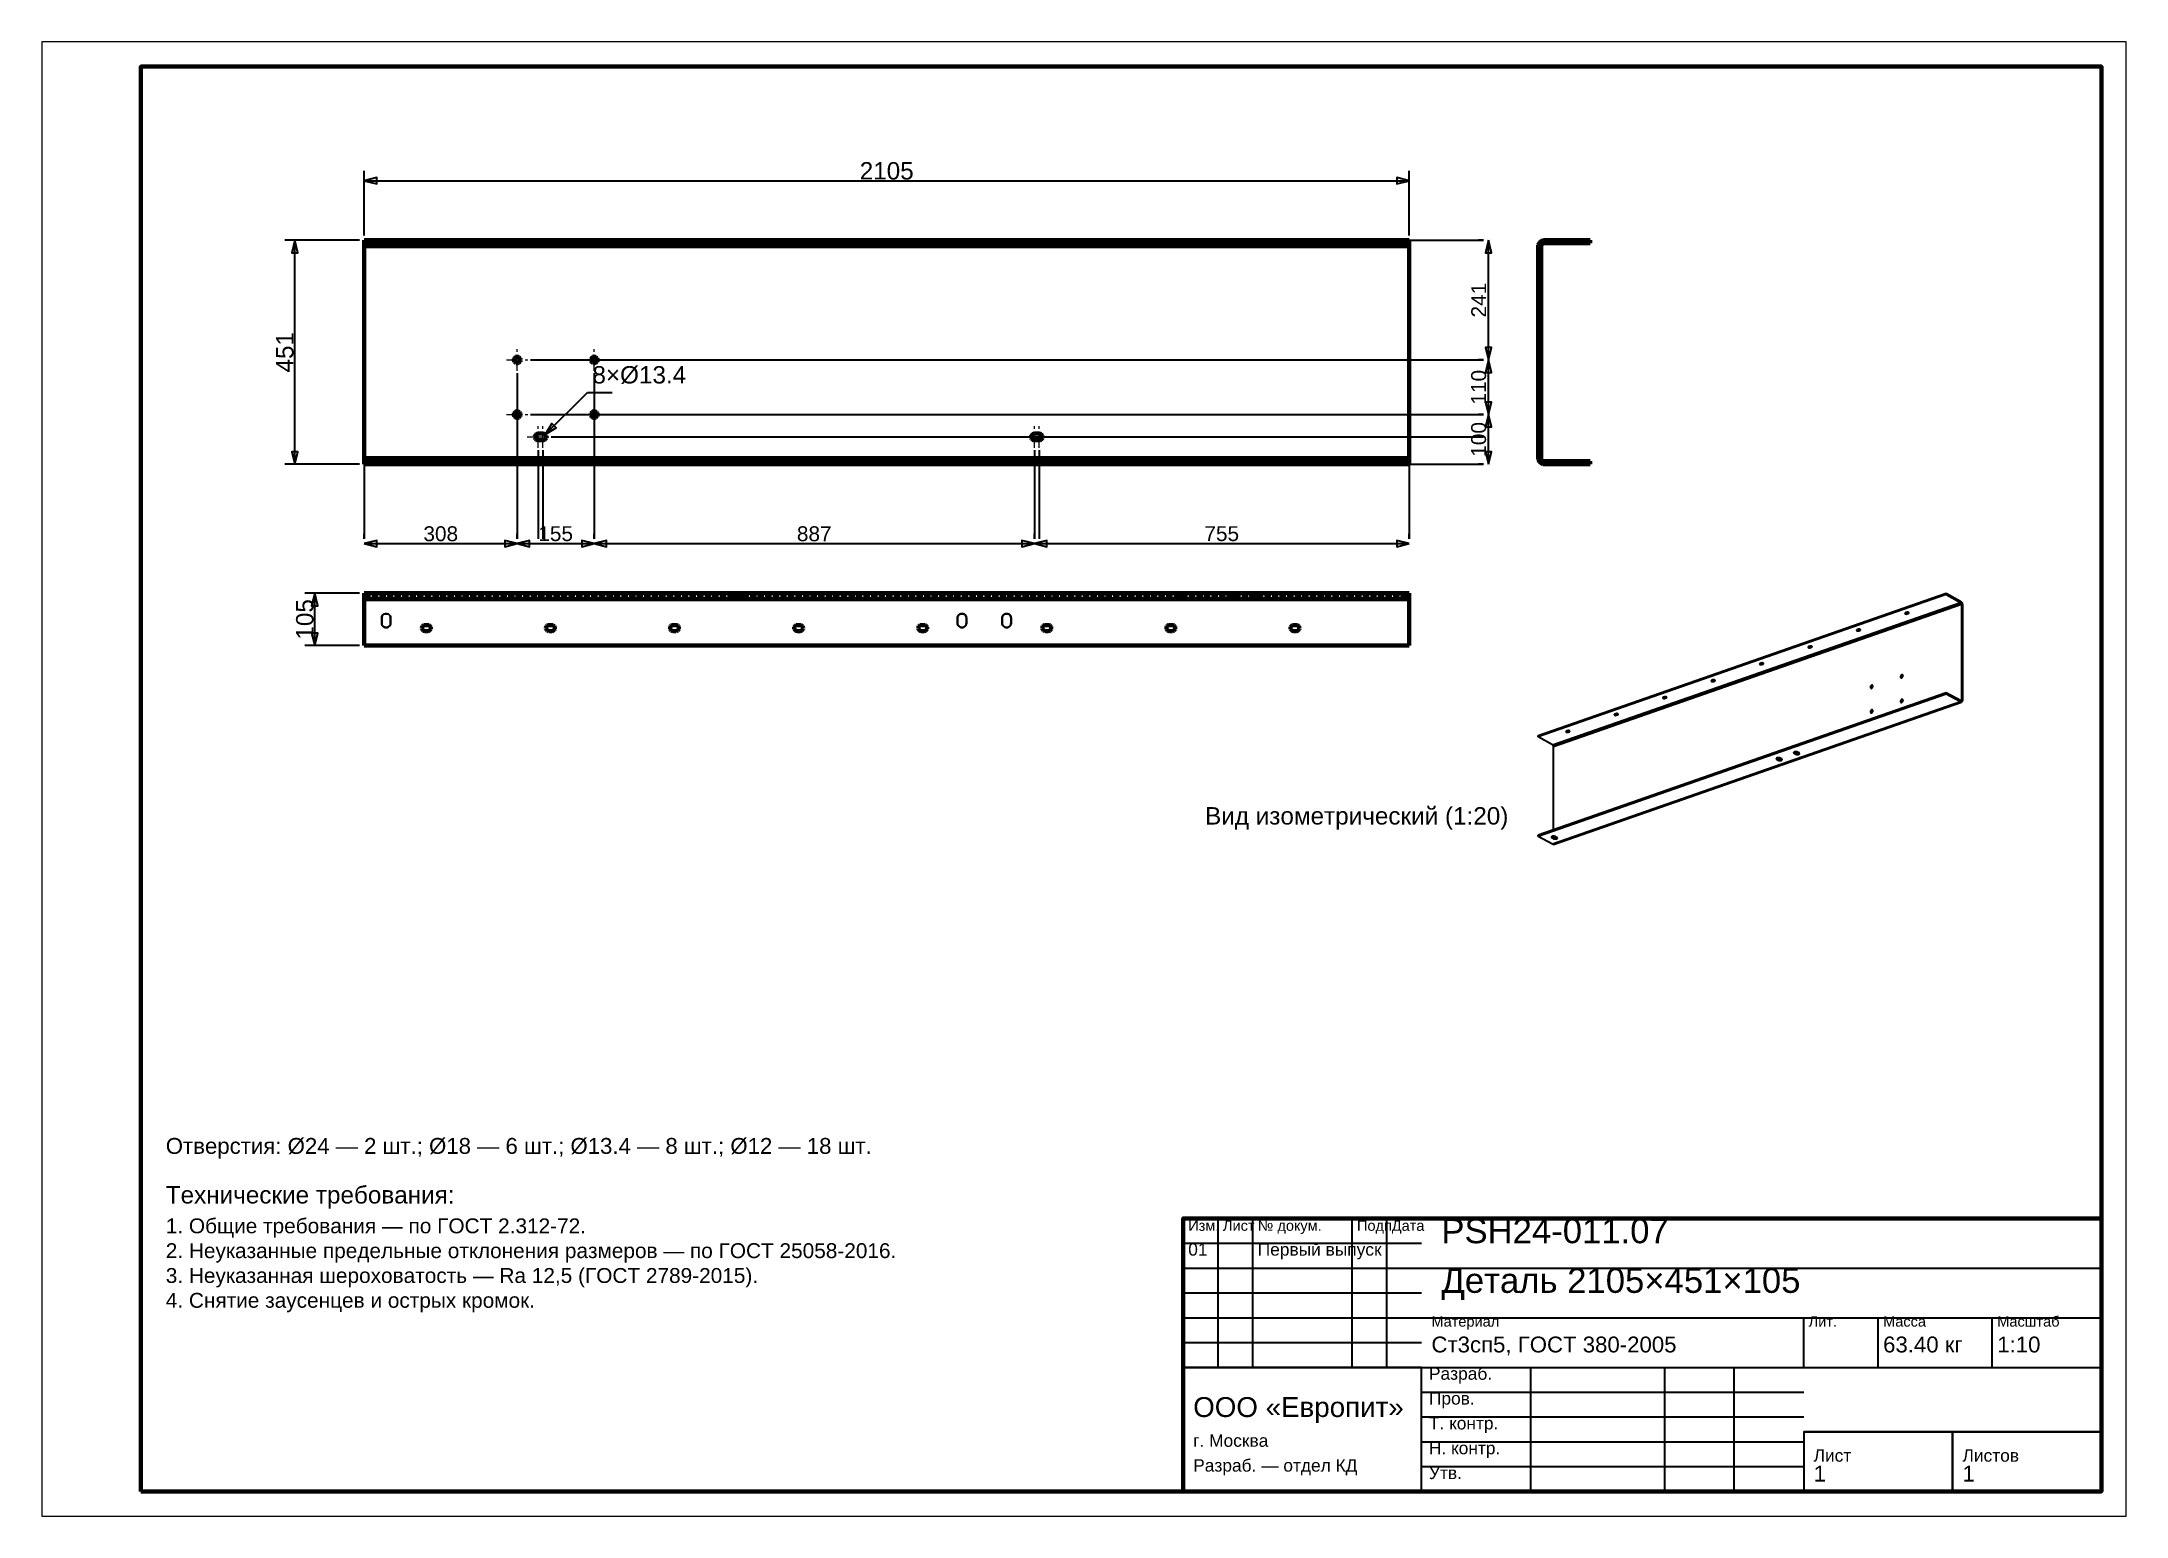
# Model space of a CAD drawing. Header units: millimetres. Extents: x 0 to 420, y 0 to 297.
import ezdxf
from ezdxf.enums import TextEntityAlignment as Align

# ---------------------------------------------------------------- set-up
doc = ezdxf.new("R2010")
doc.units = ezdxf.units.MM
doc.linetypes.add('CENTER', pattern=[5.08, 3.175, -0.635, 0.635, -0.635])
doc.linetypes.add('DASHED', pattern=[1.524, 1.27, -0.254])
doc.styles.add('GOST', font='Arial')

msp = doc.modelspace()

# ---------------------------------------------------------------- texts
at = {"color": 7, "style": 'GOST'}
for s, height, p in [('2105', 3.5, (170.25, 271)), ('308', 3, (80.4, 197.9)), ('155', 3, (103.55, 197.9)), ('887', 3, (155.65, 197.9)), ('755', 3, (237.75, 197.9))]:
    msp.add_text(s, height=height, dxfattribs=at).set_placement(p, align=Align.MIDDLE)
for s, height, p in [('241', 3, (289.5, 244.95)), ('451', 3.5, (49, 234.45)), ('110', 3, (289.5, 227.4)), ('100', 3, (289.5, 216.9)), ('105', 3.5, (53, 180.65))]:
    msp.add_text(s, height=height, rotation=90, dxfattribs=at).set_placement(p, align=Align.MIDDLE)
msp.add_text('8×Ø13.4', height=3.5, dxfattribs=at).set_placement((110.96, 228.16))
at = {"color": 3, "style": 'GOST'}
msp.add_text('Вид изометрический (1:20)', height=3.5, dxfattribs=at).set_placement((295.5, 139.33), align=Align.RIGHT)
at = {"color": 6, "style": 'GOST'}
msp.add_text('Отверстия: Ø24 — 2 шт.; Ø18 — 6 шт.; Ø13.4 — 8 шт.; Ø12 — 18 шт.', height=3.2, dxfattribs=at).set_placement((25, 73))
at = {"color": 3, "style": 'GOST'}
for s, height, p in [('Технические требования:', 3.5, (25, 63)), ('1. Общие требования — по ГОСТ 2.312-72.', 3, (25, 57)), ('Изм.', 2.1, (231, 57.5)), ('Лист', 2.1, (238, 57.5)), ('№ докум.', 2.1, (245, 57.5)), ('Подп.', 2.1, (265, 57.5)), ('Дата', 2.1, (272, 57.5)), ('PSH24-011.07', 5, (282, 55)), ('2. Неуказанные предельные отклонения размеров — по ГОСТ 25058-2016.', 3, (25, 52)), ('01', 2.5, (231, 52.5)), ('Первый выпуск', 2.5, (245, 52.5)), ('3. Неуказанная шероховатость — Ra 12,5 (ГОСТ 2789-2015).', 3, (25, 47)), ('Деталь 2105×451×105', 5, (282, 45)), ('4. Снятие заусенцев и острых кромок.', 3, (25, 42)), ('Материал', 2.1, (280, 38.2)), ('Лит.', 2.1, (356, 38.2)), ('Масса', 2.1, (371, 38.2)), ('Масштаб', 2.1, (394, 38.2)), ('Ст3сп5, ГОСТ 380-2005', 3.2, (280, 33)), ('63.40 кг', 3.2, (371, 33)), ('1:10', 3.2, (394, 33)), ('Разраб.', 2.5, (279.5, 27.5)), ('ООО «Европит»', 4, (232, 20)), ('Пров.', 2.5, (279.5, 22.5)), ('Т. контр.', 2.5, (279.5, 17.5)), ('г. Москва', 2.5, (232, 14)), ('Н. контр.', 2.5, (279.5, 12.5)), ('Лист', 2.5, (357, 11)), ('Листов', 2.5, (387, 11)), ('Разраб. — отдел КД', 2.5, (232, 9)), ('Утв.', 2.5, (279.5, 7.5)), ('1', 3.2, (357, 7)), ('1', 3.2, (387, 7))]:
    msp.add_text(s, height=height, dxfattribs=at).set_placement(p)

# ---------------------------------------------------------------- linework, layer by layer
at = {"color": 7, "lineweight": 35}
for p, q in [((65, 258), (65, 271)), ((65, 269), (275.5, 269)), ((275.5, 258), (275.5, 271)), ((64, 257), (49, 257)), ((51, 211.9), (51, 257)), ((275.5, 257), (290.5, 257)), ((290.5, 257), (289.5, 257)), ((291.5, 232.9), (291.5, 257)), ((98.47, 232.9), (290.5, 232.9)), ((113.97, 232.9), (290.5, 232.9)), ((290.5, 232.9), (289.5, 232.9)), ((290.5, 232.9), (289.5, 232.9)), ((291.5, 221.9), (291.5, 232.9)), ((95.8, 230.23), (95.8, 196.9)), ((111.3, 230.23), (111.3, 196.9)), ((101.47, 217.87), (109.96, 226.36)), ((109.96, 226.36), (114.96, 226.36)), ((95.8, 219.23), (95.8, 196.9)), ((98.47, 221.9), (290.5, 221.9)), ((111.3, 219.23), (111.3, 196.9)), ((113.97, 221.9), (290.5, 221.9)), ((290.5, 221.9), (289.5, 221.9)), ((290.5, 221.9), (289.5, 221.9)), ((291.5, 211.9), (291.5, 221.9)), ((100, 214.73), (100, 196.9)), ((101, 214.73), (101, 196.9)), ((102.67, 217.4), (290.5, 217.4)), ((103.67, 217.4), (290.5, 217.4)), ((200, 214.73), (200, 196.9)), ((201, 214.73), (201, 196.9)), ((202.67, 217.4), (290.5, 217.4)), ((203.67, 217.4), (290.5, 217.4)), ((64, 211.9), (49, 211.9)), ((65, 211.9), (65, 196.9)), ((275.5, 211.9), (275.5, 196.9)), ((275.5, 211.9), (290.5, 211.9)), ((290.5, 211.9), (289.5, 211.9)), ((65, 196.9), (65, 197.9)), ((95.8, 196.9), (95.8, 197.9)), ((95.8, 196.9), (95.8, 197.9)), ((111.3, 196.9), (111.3, 197.9)), ((111.3, 196.9), (111.3, 197.9)), ((200, 196.9), (200, 197.9)), ((200, 196.9), (200, 197.9)), ((275.5, 196.9), (275.5, 197.9)), ((65, 195.9), (95.8, 195.9)), ((95.8, 195.9), (111.3, 195.9)), ((111.3, 195.9), (200, 195.9)), ((200, 195.9), (275.5, 195.9)), ((64, 185.9), (53, 185.9)), ((55, 175.4), (55, 185.9)), ((64, 175.4), (53, 175.4)), ((237, 30), (237, 60)), ((244, 30), (244, 60)), ((264, 30), (264, 60)), ((271, 30), (271, 60)), ((230, 55), (278, 55)), ((230, 50), (278, 50)), ((278, 50), (415, 50)), ((230, 45), (278, 45)), ((230, 40), (278, 40)), ((278, 40), (415, 40)), ((355, 30), (355, 40)), ((370, 30), (370, 40)), ((393, 30), (393, 40)), ((230, 35), (278, 35)), ((230, 30), (278, 30)), ((278, 30), (415, 30)), ((300, 5), (300, 30)), ((327, 5), (327, 30)), ((341, 5), (341, 30)), ((278, 25), (355, 25)), ((278, 20), (355, 20)), ((355, 17), (415, 17)), ((278, 15), (355, 15)), ((278, 10), (355, 10))]:
    msp.add_line(p, q, dxfattribs=at)
at = {"color": 1, "lineweight": 70}
for p, q in [((65, 257), (275.5, 257)), ((65, 257), (65, 256.99)), ((65, 256.99), (65, 256.97)), ((65, 256.97), (65, 256.93)), ((65, 256.93), (65, 256.88)), ((65, 256.88), (65, 256.82)), ((65, 256.82), (65, 256.74)), ((65, 256.74), (65, 256.65)), ((65, 256.65), (65, 256.55)), ((65, 256.55), (65, 256.44)), ((65, 256.44), (65, 256.32)), ((65, 256.32), (65, 256.2)), ((275.5, 257), (275.5, 256.99)), ((275.5, 256.99), (275.5, 256.97)), ((275.5, 256.97), (275.5, 256.93)), ((275.5, 256.93), (275.5, 256.88)), ((275.5, 256.88), (275.5, 256.82)), ((275.5, 256.82), (275.5, 256.74)), ((275.5, 256.74), (275.5, 256.65)), ((275.5, 256.65), (275.5, 256.55)), ((275.5, 256.55), (275.5, 256.44)), ((275.5, 256.44), (275.5, 256.32)), ((275.5, 256.32), (275.5, 256.2)), ((301.62, 256.32), (301.53, 256.07)), ((301.76, 256.55), (301.62, 256.32)), ((301.95, 256.74), (301.76, 256.55)), ((302.18, 256.88), (301.95, 256.74)), ((302.43, 256.97), (302.18, 256.88)), ((302.21, 256.15), (302.35, 256.29)), ((302.35, 256.29), (302.51, 256.37)), ((302.7, 257), (302.43, 256.97)), ((302.51, 256.37), (302.7, 256.4)), ((312, 257), (302.7, 257)), ((302.7, 256.4), (312, 256.4)), ((312, 256.4), (312, 257)), ((65, 256.2), (65, 256.07)), ((65, 256.07), (65, 255.93)), ((65, 255.93), (65, 255.8)), ((65, 255.8), (65, 213.1)), ((65, 255.8), (275.5, 255.8)), ((275.5, 256.2), (275.5, 256.07)), ((275.5, 256.07), (275.5, 255.93)), ((275.5, 255.93), (275.5, 255.8)), ((275.5, 255.8), (275.5, 213.1)), ((301.53, 256.07), (301.5, 255.8)), ((301.5, 255.8), (301.5, 213.1)), ((302.1, 255.8), (302.13, 255.99)), ((302.1, 213.1), (302.1, 255.8)), ((302.13, 255.99), (302.21, 256.15)), ((95.16, 233.1), (95.13, 232.9)), ((95.13, 232.9), (95.16, 232.7)), ((95.25, 233.28), (95.16, 233.1)), ((95.16, 232.7), (95.25, 232.52)), ((95.38, 233.42), (95.25, 233.28)), ((95.25, 232.52), (95.38, 232.38)), ((95.56, 233.52), (95.38, 233.42)), ((95.38, 232.38), (95.56, 232.28)), ((95.75, 233.57), (95.56, 233.52)), ((95.56, 232.28), (95.75, 232.23)), ((95.95, 233.55), (95.75, 233.57)), ((95.75, 232.23), (95.95, 232.25)), ((96.13, 233.48), (95.95, 233.55)), ((95.95, 232.25), (96.13, 232.32)), ((96.29, 233.36), (96.13, 233.48)), ((96.13, 232.32), (96.29, 232.44)), ((96.4, 233.19), (96.29, 233.36)), ((96.29, 232.44), (96.4, 232.61)), ((96.46, 233), (96.4, 233.19)), ((96.4, 232.61), (96.46, 232.8)), ((96.46, 232.8), (96.46, 233)), ((110.66, 233.1), (110.63, 232.9)), ((110.63, 232.9), (110.66, 232.7)), ((110.75, 233.28), (110.66, 233.1)), ((110.66, 232.7), (110.75, 232.52)), ((110.88, 233.42), (110.75, 233.28)), ((110.75, 232.52), (110.88, 232.38)), ((111.06, 233.52), (110.88, 233.42)), ((110.88, 232.38), (111.06, 232.28)), ((111.25, 233.57), (111.06, 233.52)), ((111.06, 232.28), (111.25, 232.23)), ((111.45, 233.55), (111.25, 233.57)), ((111.25, 232.23), (111.45, 232.25)), ((111.63, 233.48), (111.45, 233.55)), ((111.45, 232.25), (111.63, 232.32)), ((111.79, 233.36), (111.63, 233.48)), ((111.63, 232.32), (111.79, 232.44)), ((111.9, 233.19), (111.79, 233.36)), ((111.79, 232.44), (111.9, 232.61)), ((111.96, 233), (111.9, 233.19)), ((111.9, 232.61), (111.96, 232.8)), ((111.96, 232.8), (111.96, 233)), ((95.16, 222.1), (95.13, 221.9)), ((95.13, 221.9), (95.16, 221.7)), ((95.25, 222.28), (95.16, 222.1)), ((95.16, 221.7), (95.25, 221.52)), ((95.38, 222.42), (95.25, 222.28)), ((95.25, 221.52), (95.38, 221.38)), ((95.56, 222.52), (95.38, 222.42)), ((95.38, 221.38), (95.56, 221.28)), ((95.75, 222.57), (95.56, 222.52)), ((95.56, 221.28), (95.75, 221.23)), ((95.95, 222.55), (95.75, 222.57)), ((95.75, 221.23), (95.95, 221.25)), ((96.13, 222.48), (95.95, 222.55)), ((95.95, 221.25), (96.13, 221.32)), ((96.29, 222.36), (96.13, 222.48)), ((96.13, 221.32), (96.29, 221.44)), ((96.4, 222.19), (96.29, 222.36)), ((96.29, 221.44), (96.4, 221.61)), ((96.46, 222), (96.4, 222.19)), ((96.4, 221.61), (96.46, 221.8)), ((96.46, 221.8), (96.46, 222)), ((110.66, 222.1), (110.63, 221.9)), ((110.63, 221.9), (110.66, 221.7)), ((110.75, 222.28), (110.66, 222.1)), ((110.66, 221.7), (110.75, 221.52)), ((110.88, 222.42), (110.75, 222.28)), ((110.75, 221.52), (110.88, 221.38)), ((111.06, 222.52), (110.88, 222.42)), ((110.88, 221.38), (111.06, 221.28)), ((111.25, 222.57), (111.06, 222.52)), ((111.06, 221.28), (111.25, 221.23)), ((111.45, 222.55), (111.25, 222.57)), ((111.25, 221.23), (111.45, 221.25)), ((111.63, 222.48), (111.45, 222.55)), ((111.45, 221.25), (111.63, 221.32)), ((111.79, 222.36), (111.63, 222.48)), ((111.63, 221.32), (111.79, 221.44)), ((111.9, 222.19), (111.79, 222.36)), ((111.79, 221.44), (111.9, 221.61)), ((111.96, 222), (111.9, 222.19)), ((111.9, 221.61), (111.96, 221.8)), ((111.96, 221.8), (111.96, 222)), ((99.39, 217.68), (99.34, 217.5)), ((99.34, 217.5), (99.34, 217.3)), ((99.34, 217.3), (99.39, 217.12)), ((99.49, 217.84), (99.39, 217.68)), ((99.39, 217.12), (99.49, 216.96)), ((99.64, 217.96), (99.49, 217.84)), ((99.49, 216.96), (99.64, 216.84)), ((99.81, 218.04), (99.64, 217.96)), ((99.64, 216.84), (99.81, 216.76)), ((100, 218.07), (99.81, 218.04)), ((99.81, 216.76), (100, 216.73)), ((101, 218.07), (100, 218.07)), ((100, 216.73), (101, 216.73)), ((101.19, 218.04), (101, 218.07)), ((101, 216.73), (101.19, 216.76)), ((101.36, 217.96), (101.19, 218.04)), ((101.19, 216.76), (101.36, 216.84)), ((101.51, 217.84), (101.36, 217.96)), ((101.36, 216.84), (101.51, 216.96)), ((101.61, 217.68), (101.51, 217.84)), ((101.51, 216.96), (101.61, 217.12)), ((101.66, 217.5), (101.61, 217.68)), ((101.61, 217.12), (101.66, 217.3)), ((101.66, 217.3), (101.66, 217.5)), ((199.39, 217.68), (199.34, 217.5)), ((199.34, 217.5), (199.34, 217.3)), ((199.34, 217.3), (199.39, 217.12)), ((199.49, 217.84), (199.39, 217.68)), ((199.39, 217.12), (199.49, 216.96)), ((199.64, 217.96), (199.49, 217.84)), ((199.49, 216.96), (199.64, 216.84)), ((199.81, 218.04), (199.64, 217.96)), ((199.64, 216.84), (199.81, 216.76)), ((200, 218.07), (199.81, 218.04)), ((199.81, 216.76), (200, 216.73)), ((201, 218.07), (200, 218.07)), ((200, 216.73), (201, 216.73)), ((201.19, 218.04), (201, 218.07)), ((201, 216.73), (201.19, 216.76)), ((201.36, 217.96), (201.19, 218.04)), ((201.19, 216.76), (201.36, 216.84)), ((201.51, 217.84), (201.36, 217.96)), ((201.36, 216.84), (201.51, 216.96)), ((201.61, 217.68), (201.51, 217.84)), ((201.51, 216.96), (201.61, 217.12)), ((201.66, 217.5), (201.61, 217.68)), ((201.61, 217.12), (201.66, 217.3)), ((201.66, 217.3), (201.66, 217.5)), ((65, 213.1), (65, 212.97)), ((65, 213.1), (275.5, 213.1)), ((65, 212.97), (65, 212.83)), ((65, 212.83), (65, 212.7)), ((65, 212.7), (65, 212.58)), ((65, 212.58), (65, 212.46)), ((65, 212.46), (65, 212.35)), ((65, 212.35), (65, 212.25)), ((65, 212.25), (65, 212.16)), ((65, 212.16), (65, 212.08)), ((65, 212.08), (65, 212.02)), ((65, 212.02), (65, 211.97)), ((65, 211.97), (65, 211.93)), ((65, 211.93), (65, 211.91)), ((65, 211.91), (65, 211.9)), ((65, 211.9), (275.5, 211.9)), ((275.5, 213.1), (275.5, 212.97)), ((275.5, 212.97), (275.5, 212.83)), ((275.5, 212.83), (275.5, 212.7)), ((275.5, 212.7), (275.5, 212.58)), ((275.5, 212.58), (275.5, 212.46)), ((275.5, 212.46), (275.5, 212.35)), ((275.5, 212.35), (275.5, 212.25)), ((275.5, 212.25), (275.5, 212.16)), ((275.5, 212.16), (275.5, 212.08)), ((275.5, 212.08), (275.5, 212.02)), ((275.5, 212.02), (275.5, 211.97)), ((275.5, 211.97), (275.5, 211.93)), ((275.5, 211.93), (275.5, 211.91)), ((275.5, 211.91), (275.5, 211.9)), ((301.5, 213.1), (301.53, 212.83)), ((301.53, 212.83), (301.62, 212.58)), ((301.62, 212.58), (301.76, 212.35)), ((301.76, 212.35), (301.95, 212.16)), ((301.95, 212.16), (302.18, 212.02)), ((302.13, 212.91), (302.1, 213.1)), ((302.21, 212.75), (302.13, 212.91)), ((302.18, 212.02), (302.43, 211.93)), ((302.35, 212.61), (302.21, 212.75)), ((302.51, 212.53), (302.35, 212.61)), ((302.43, 211.93), (302.7, 211.9)), ((302.7, 212.5), (302.51, 212.53)), ((312, 212.5), (302.7, 212.5)), ((302.7, 211.9), (312, 211.9)), ((312, 211.9), (312, 212.5)), ((65, 185.89), (65, 185.9)), ((275.5, 185.9), (65, 185.9)), ((65, 185.87), (65, 185.89)), ((65, 185.83), (65, 185.87)), ((65, 185.78), (65, 185.83)), ((65, 185.72), (65, 185.78)), ((65, 185.64), (65, 185.72)), ((65, 185.55), (65, 185.64)), ((65, 185.45), (65, 185.55)), ((65, 185.34), (65, 185.45)), ((65, 185.22), (65, 185.34)), ((65, 185.1), (65, 185.22)), ((65, 184.97), (65, 185.1)), ((65, 184.83), (65, 184.97)), ((65, 184.7), (65, 184.83)), ((275.5, 185.89), (275.5, 185.9)), ((275.5, 185.87), (275.5, 185.89)), ((275.5, 185.83), (275.5, 185.87)), ((275.5, 185.78), (275.5, 185.83)), ((275.5, 185.72), (275.5, 185.78)), ((275.5, 185.64), (275.5, 185.72)), ((275.5, 185.55), (275.5, 185.64)), ((275.5, 185.45), (275.5, 185.55)), ((275.5, 185.34), (275.5, 185.45)), ((275.5, 185.22), (275.5, 185.34)), ((275.5, 185.1), (275.5, 185.22)), ((275.5, 184.97), (275.5, 185.1)), ((275.5, 184.83), (275.5, 184.97)), ((275.5, 184.7), (275.5, 184.83)), ((65, 175.4), (65, 184.7)), ((275.5, 184.7), (65, 184.7)), ((275.5, 175.4), (275.5, 184.7)), ((76.63, 179.09), (76.6, 178.9)), ((76.6, 178.9), (76.63, 178.71)), ((76.71, 179.25), (76.63, 179.09)), ((76.63, 178.71), (76.71, 178.55)), ((76.85, 179.39), (76.71, 179.25)), ((76.71, 178.55), (76.85, 178.41)), ((77.01, 179.47), (76.85, 179.39)), ((76.85, 178.41), (77.01, 178.33)), ((77.2, 179.5), (77.01, 179.47)), ((77.01, 178.33), (77.2, 178.3)), ((77.8, 179.5), (77.2, 179.5)), ((77.2, 178.3), (77.8, 178.3)), ((77.99, 179.47), (77.8, 179.5)), ((77.8, 178.3), (77.99, 178.33)), ((78.15, 179.39), (77.99, 179.47)), ((77.99, 178.33), (78.15, 178.41)), ((78.29, 179.25), (78.15, 179.39)), ((78.15, 178.41), (78.29, 178.55)), ((78.37, 179.09), (78.29, 179.25)), ((78.29, 178.55), (78.37, 178.71)), ((78.4, 178.9), (78.37, 179.09)), ((78.37, 178.71), (78.4, 178.9)), ((101.63, 179.09), (101.6, 178.9)), ((101.6, 178.9), (101.63, 178.71)), ((101.71, 179.25), (101.63, 179.09)), ((101.63, 178.71), (101.71, 178.55)), ((101.85, 179.39), (101.71, 179.25)), ((101.71, 178.55), (101.85, 178.41)), ((102.01, 179.47), (101.85, 179.39)), ((101.85, 178.41), (102.01, 178.33)), ((102.2, 179.5), (102.01, 179.47)), ((102.01, 178.33), (102.2, 178.3)), ((102.8, 179.5), (102.2, 179.5)), ((102.2, 178.3), (102.8, 178.3)), ((102.99, 179.47), (102.8, 179.5)), ((102.8, 178.3), (102.99, 178.33)), ((103.15, 179.39), (102.99, 179.47)), ((102.99, 178.33), (103.15, 178.41)), ((103.29, 179.25), (103.15, 179.39)), ((103.15, 178.41), (103.29, 178.55)), ((103.37, 179.09), (103.29, 179.25)), ((103.29, 178.55), (103.37, 178.71)), ((103.4, 178.9), (103.37, 179.09)), ((103.37, 178.71), (103.4, 178.9)), ((126.63, 179.09), (126.6, 178.9)), ((126.6, 178.9), (126.63, 178.71)), ((126.71, 179.25), (126.63, 179.09)), ((126.63, 178.71), (126.71, 178.55)), ((126.85, 179.39), (126.71, 179.25)), ((126.71, 178.55), (126.85, 178.41)), ((127.01, 179.47), (126.85, 179.39)), ((126.85, 178.41), (127.01, 178.33)), ((127.2, 179.5), (127.01, 179.47)), ((127.01, 178.33), (127.2, 178.3)), ((127.8, 179.5), (127.2, 179.5)), ((127.2, 178.3), (127.8, 178.3)), ((127.99, 179.47), (127.8, 179.5)), ((127.8, 178.3), (127.99, 178.33)), ((128.15, 179.39), (127.99, 179.47)), ((127.99, 178.33), (128.15, 178.41)), ((128.29, 179.25), (128.15, 179.39)), ((128.15, 178.41), (128.29, 178.55)), ((128.37, 179.09), (128.29, 179.25)), ((128.29, 178.55), (128.37, 178.71)), ((128.4, 178.9), (128.37, 179.09)), ((128.37, 178.71), (128.4, 178.9)), ((151.63, 179.09), (151.6, 178.9)), ((151.6, 178.9), (151.63, 178.71)), ((151.71, 179.25), (151.63, 179.09)), ((151.63, 178.71), (151.71, 178.55)), ((151.85, 179.39), (151.71, 179.25)), ((151.71, 178.55), (151.85, 178.41)), ((152.01, 179.47), (151.85, 179.39)), ((151.85, 178.41), (152.01, 178.33)), ((152.2, 179.5), (152.01, 179.47)), ((152.01, 178.33), (152.2, 178.3)), ((152.8, 179.5), (152.2, 179.5)), ((152.2, 178.3), (152.8, 178.3)), ((152.99, 179.47), (152.8, 179.5)), ((152.8, 178.3), (152.99, 178.33)), ((153.15, 179.39), (152.99, 179.47)), ((152.99, 178.33), (153.15, 178.41)), ((153.29, 179.25), (153.15, 179.39)), ((153.15, 178.41), (153.29, 178.55)), ((153.37, 179.09), (153.29, 179.25)), ((153.29, 178.55), (153.37, 178.71)), ((153.4, 178.9), (153.37, 179.09)), ((153.37, 178.71), (153.4, 178.9)), ((176.63, 179.09), (176.6, 178.9)), ((176.6, 178.9), (176.63, 178.71)), ((176.71, 179.25), (176.63, 179.09)), ((176.63, 178.71), (176.71, 178.55)), ((176.85, 179.39), (176.71, 179.25)), ((176.71, 178.55), (176.85, 178.41)), ((177.01, 179.47), (176.85, 179.39)), ((176.85, 178.41), (177.01, 178.33)), ((177.2, 179.5), (177.01, 179.47)), ((177.01, 178.33), (177.2, 178.3)), ((177.8, 179.5), (177.2, 179.5)), ((177.2, 178.3), (177.8, 178.3)), ((177.99, 179.47), (177.8, 179.5)), ((177.8, 178.3), (177.99, 178.33)), ((178.15, 179.39), (177.99, 179.47)), ((177.99, 178.33), (178.15, 178.41)), ((178.29, 179.25), (178.15, 179.39)), ((178.15, 178.41), (178.29, 178.55)), ((178.37, 179.09), (178.29, 179.25)), ((178.29, 178.55), (178.37, 178.71)), ((178.4, 178.9), (178.37, 179.09)), ((178.37, 178.71), (178.4, 178.9)), ((201.63, 179.09), (201.6, 178.9)), ((201.6, 178.9), (201.63, 178.71)), ((201.71, 179.25), (201.63, 179.09)), ((201.63, 178.71), (201.71, 178.55)), ((201.85, 179.39), (201.71, 179.25)), ((201.71, 178.55), (201.85, 178.41)), ((202.01, 179.47), (201.85, 179.39)), ((201.85, 178.41), (202.01, 178.33)), ((202.2, 179.5), (202.01, 179.47)), ((202.01, 178.33), (202.2, 178.3)), ((202.8, 179.5), (202.2, 179.5)), ((202.2, 178.3), (202.8, 178.3)), ((202.99, 179.47), (202.8, 179.5)), ((202.8, 178.3), (202.99, 178.33)), ((203.15, 179.39), (202.99, 179.47)), ((202.99, 178.33), (203.15, 178.41)), ((203.29, 179.25), (203.15, 179.39)), ((203.15, 178.41), (203.29, 178.55)), ((203.37, 179.09), (203.29, 179.25)), ((203.29, 178.55), (203.37, 178.71)), ((203.4, 178.9), (203.37, 179.09)), ((203.37, 178.71), (203.4, 178.9)), ((226.63, 179.09), (226.6, 178.9)), ((226.6, 178.9), (226.63, 178.71)), ((226.71, 179.25), (226.63, 179.09)), ((226.63, 178.71), (226.71, 178.55)), ((226.85, 179.39), (226.71, 179.25)), ((226.71, 178.55), (226.85, 178.41)), ((227.01, 179.47), (226.85, 179.39)), ((226.85, 178.41), (227.01, 178.33)), ((227.2, 179.5), (227.01, 179.47)), ((227.01, 178.33), (227.2, 178.3)), ((227.8, 179.5), (227.2, 179.5)), ((227.2, 178.3), (227.8, 178.3)), ((227.99, 179.47), (227.8, 179.5)), ((227.8, 178.3), (227.99, 178.33)), ((228.15, 179.39), (227.99, 179.47)), ((227.99, 178.33), (228.15, 178.41)), ((228.29, 179.25), (228.15, 179.39)), ((228.15, 178.41), (228.29, 178.55)), ((228.37, 179.09), (228.29, 179.25)), ((228.29, 178.55), (228.37, 178.71)), ((228.4, 178.9), (228.37, 179.09)), ((228.37, 178.71), (228.4, 178.9)), ((251.63, 179.09), (251.6, 178.9)), ((251.6, 178.9), (251.63, 178.71)), ((251.71, 179.25), (251.63, 179.09)), ((251.63, 178.71), (251.71, 178.55)), ((251.85, 179.39), (251.71, 179.25)), ((251.71, 178.55), (251.85, 178.41)), ((252.01, 179.47), (251.85, 179.39)), ((251.85, 178.41), (252.01, 178.33)), ((252.2, 179.5), (252.01, 179.47)), ((252.01, 178.33), (252.2, 178.3)), ((252.8, 179.5), (252.2, 179.5)), ((252.2, 178.3), (252.8, 178.3)), ((252.99, 179.47), (252.8, 179.5)), ((252.8, 178.3), (252.99, 178.33)), ((253.15, 179.39), (252.99, 179.47)), ((252.99, 178.33), (253.15, 178.41)), ((253.29, 179.25), (253.15, 179.39)), ((253.15, 178.41), (253.29, 178.55)), ((253.37, 179.09), (253.29, 179.25)), ((253.29, 178.55), (253.37, 178.71)), ((253.4, 178.9), (253.37, 179.09)), ((253.37, 178.71), (253.4, 178.9)), ((65, 175.4), (275.5, 175.4))]:
    msp.add_line(p, q, dxfattribs=at)
at = {"color": 5, "linetype": 'DASHED', "lineweight": 35}
for p, q in [((275.5, 257), (65, 257)), ((65, 256.4), (65, 257)), ((65, 256.4), (65, 257)), ((65, 256.4), (65, 256.4)), ((65, 256.4), (65, 256.38)), ((275.5, 256.4), (65, 256.4)), ((65, 256.4), (275.5, 256.4)), ((65, 256.38), (65, 256.37)), ((65, 256.37), (65, 256.34)), ((65, 256.34), (65, 256.31)), ((65, 256.31), (65, 256.27)), ((65, 256.27), (65, 256.22)), ((65, 256.22), (65, 256.17)), ((87.12, 257), (87.1, 257)), ((87.1, 257), (87.1, 257)), ((87.1, 257), (87.1, 257)), ((87.1, 257), (87.12, 257)), ((87.12, 256.4), (87.1, 256.4)), ((87.1, 256.4), (87.1, 256.4)), ((87.1, 256.4), (87.1, 256.4)), ((87.1, 256.4), (87.12, 256.4)), ((87.13, 257), (87.12, 257)), ((87.12, 257), (87.13, 257)), ((87.13, 256.4), (87.12, 256.4)), ((87.12, 256.4), (87.13, 256.4)), ((87.16, 257), (87.13, 257)), ((87.13, 257), (87.16, 257)), ((87.16, 256.4), (87.13, 256.4)), ((87.13, 256.4), (87.16, 256.4)), ((87.19, 257), (87.16, 257)), ((87.16, 257), (87.19, 257)), ((87.19, 256.4), (87.16, 256.4)), ((87.16, 256.4), (87.19, 256.4)), ((87.23, 257), (87.19, 257)), ((87.19, 257), (87.23, 257)), ((87.23, 256.4), (87.19, 256.4)), ((87.19, 256.4), (87.23, 256.4)), ((87.28, 257), (87.23, 257)), ((87.23, 257), (87.28, 257)), ((87.28, 256.4), (87.23, 256.4)), ((87.23, 256.4), (87.28, 256.4)), ((87.33, 257), (87.28, 257)), ((87.28, 257), (87.33, 257)), ((87.33, 256.4), (87.28, 256.4)), ((87.28, 256.4), (87.33, 256.4)), ((87.38, 257), (87.33, 257)), ((87.33, 257), (87.38, 257)), ((87.38, 256.4), (87.33, 256.4)), ((87.33, 256.4), (87.38, 256.4)), ((87.44, 257), (87.38, 257)), ((87.38, 257), (87.44, 257)), ((87.44, 256.4), (87.38, 256.4)), ((87.38, 256.4), (87.44, 256.4)), ((87.5, 257), (87.44, 257)), ((87.44, 257), (87.5, 257)), ((87.5, 256.4), (87.44, 256.4)), ((87.44, 256.4), (87.5, 256.4)), ((87.57, 257), (87.5, 257)), ((87.5, 257), (87.57, 257)), ((87.57, 256.4), (87.5, 256.4)), ((87.5, 256.4), (87.57, 256.4)), ((87.63, 257), (87.57, 257)), ((87.57, 257), (87.63, 257)), ((87.63, 256.4), (87.57, 256.4)), ((87.57, 256.4), (87.63, 256.4)), ((87.7, 257), (87.63, 257)), ((87.63, 257), (87.7, 257)), ((87.7, 256.4), (87.63, 256.4)), ((87.63, 256.4), (87.7, 256.4)), ((87.7, 257), (88.3, 257)), ((88.3, 257), (87.7, 257)), ((88.3, 256.4), (87.7, 256.4)), ((87.7, 256.4), (88.3, 256.4)), ((88.3, 257), (88.37, 257)), ((88.37, 257), (88.3, 257)), ((88.3, 256.4), (88.37, 256.4)), ((88.37, 256.4), (88.3, 256.4)), ((88.37, 257), (88.43, 257)), ((88.43, 257), (88.37, 257)), ((88.37, 256.4), (88.43, 256.4)), ((88.43, 256.4), (88.37, 256.4)), ((88.43, 257), (88.5, 257)), ((88.5, 257), (88.43, 257)), ((88.43, 256.4), (88.5, 256.4)), ((88.5, 256.4), (88.43, 256.4)), ((88.5, 257), (88.56, 257)), ((88.56, 257), (88.5, 257)), ((88.5, 256.4), (88.56, 256.4)), ((88.56, 256.4), (88.5, 256.4)), ((88.56, 257), (88.62, 257)), ((88.62, 257), (88.56, 257)), ((88.56, 256.4), (88.62, 256.4)), ((88.62, 256.4), (88.56, 256.4)), ((88.62, 257), (88.67, 257)), ((88.67, 257), (88.62, 257)), ((88.62, 256.4), (88.67, 256.4)), ((88.67, 256.4), (88.62, 256.4)), ((88.67, 257), (88.72, 257)), ((88.72, 257), (88.67, 257)), ((88.67, 256.4), (88.72, 256.4)), ((88.72, 256.4), (88.67, 256.4)), ((88.72, 257), (88.77, 257)), ((88.77, 257), (88.72, 257)), ((88.72, 256.4), (88.77, 256.4)), ((88.77, 256.4), (88.72, 256.4)), ((88.77, 257), (88.81, 257)), ((88.81, 257), (88.77, 257)), ((88.77, 256.4), (88.81, 256.4)), ((88.81, 256.4), (88.77, 256.4)), ((88.81, 257), (88.84, 257)), ((88.84, 257), (88.81, 257)), ((88.81, 256.4), (88.84, 256.4)), ((88.84, 256.4), (88.81, 256.4)), ((88.84, 257), (88.87, 257)), ((88.87, 257), (88.84, 257)), ((88.84, 256.4), (88.87, 256.4)), ((88.87, 256.4), (88.84, 256.4)), ((88.87, 257), (88.88, 257)), ((88.88, 257), (88.87, 257)), ((88.87, 256.4), (88.88, 256.4)), ((88.88, 256.4), (88.87, 256.4)), ((88.88, 257), (88.9, 257)), ((88.9, 257), (88.88, 257)), ((88.88, 256.4), (88.9, 256.4)), ((88.9, 256.4), (88.88, 256.4)), ((88.9, 257), (88.9, 257)), ((88.9, 257), (88.9, 257)), ((88.9, 256.4), (88.9, 256.4)), ((88.9, 256.4), (88.9, 256.4)), ((112.12, 257), (112.1, 257)), ((112.1, 257), (112.1, 257)), ((112.1, 257), (112.1, 257)), ((112.1, 257), (112.12, 257)), ((112.12, 256.4), (112.1, 256.4)), ((112.1, 256.4), (112.1, 256.4)), ((112.1, 256.4), (112.1, 256.4)), ((112.1, 256.4), (112.12, 256.4)), ((112.13, 257), (112.12, 257)), ((112.12, 257), (112.13, 257)), ((112.13, 256.4), (112.12, 256.4)), ((112.12, 256.4), (112.13, 256.4)), ((112.16, 257), (112.13, 257)), ((112.13, 257), (112.16, 257)), ((112.16, 256.4), (112.13, 256.4)), ((112.13, 256.4), (112.16, 256.4)), ((112.19, 257), (112.16, 257)), ((112.16, 257), (112.19, 257)), ((112.19, 256.4), (112.16, 256.4)), ((112.16, 256.4), (112.19, 256.4)), ((112.23, 257), (112.19, 257)), ((112.19, 257), (112.23, 257)), ((112.23, 256.4), (112.19, 256.4)), ((112.19, 256.4), (112.23, 256.4)), ((112.28, 257), (112.23, 257)), ((112.23, 257), (112.28, 257)), ((112.28, 256.4), (112.23, 256.4)), ((112.23, 256.4), (112.28, 256.4)), ((112.33, 257), (112.28, 257)), ((112.28, 257), (112.33, 257)), ((112.33, 256.4), (112.28, 256.4)), ((112.28, 256.4), (112.33, 256.4)), ((112.38, 257), (112.33, 257)), ((112.33, 257), (112.38, 257)), ((112.38, 256.4), (112.33, 256.4)), ((112.33, 256.4), (112.38, 256.4)), ((112.44, 257), (112.38, 257)), ((112.38, 257), (112.44, 257)), ((112.44, 256.4), (112.38, 256.4)), ((112.38, 256.4), (112.44, 256.4)), ((112.5, 257), (112.44, 257)), ((112.44, 257), (112.5, 257)), ((112.5, 256.4), (112.44, 256.4)), ((112.44, 256.4), (112.5, 256.4)), ((112.57, 257), (112.5, 257)), ((112.5, 257), (112.57, 257)), ((112.57, 256.4), (112.5, 256.4)), ((112.5, 256.4), (112.57, 256.4)), ((112.63, 257), (112.57, 257)), ((112.57, 257), (112.63, 257)), ((112.63, 256.4), (112.57, 256.4)), ((112.57, 256.4), (112.63, 256.4)), ((112.7, 257), (112.63, 257)), ((112.63, 257), (112.7, 257)), ((112.7, 256.4), (112.63, 256.4)), ((112.63, 256.4), (112.7, 256.4)), ((112.7, 257), (113.3, 257)), ((113.3, 257), (112.7, 257)), ((113.3, 256.4), (112.7, 256.4)), ((112.7, 256.4), (113.3, 256.4)), ((113.3, 257), (113.37, 257)), ((113.37, 257), (113.3, 257)), ((113.3, 256.4), (113.37, 256.4)), ((113.37, 256.4), (113.3, 256.4)), ((113.37, 257), (113.43, 257)), ((113.43, 257), (113.37, 257)), ((113.37, 256.4), (113.43, 256.4)), ((113.43, 256.4), (113.37, 256.4)), ((113.43, 257), (113.5, 257)), ((113.5, 257), (113.43, 257)), ((113.43, 256.4), (113.5, 256.4)), ((113.5, 256.4), (113.43, 256.4)), ((113.5, 257), (113.56, 257)), ((113.56, 257), (113.5, 257)), ((113.5, 256.4), (113.56, 256.4)), ((113.56, 256.4), (113.5, 256.4)), ((113.56, 257), (113.62, 257)), ((113.62, 257), (113.56, 257)), ((113.56, 256.4), (113.62, 256.4)), ((113.62, 256.4), (113.56, 256.4)), ((113.62, 257), (113.67, 257)), ((113.67, 257), (113.62, 257)), ((113.62, 256.4), (113.67, 256.4)), ((113.67, 256.4), (113.62, 256.4)), ((113.67, 257), (113.72, 257)), ((113.72, 257), (113.67, 257)), ((113.67, 256.4), (113.72, 256.4)), ((113.72, 256.4), (113.67, 256.4)), ((113.72, 257), (113.77, 257)), ((113.77, 257), (113.72, 257)), ((113.72, 256.4), (113.77, 256.4)), ((113.77, 256.4), (113.72, 256.4)), ((113.77, 257), (113.81, 257)), ((113.81, 257), (113.77, 257)), ((113.77, 256.4), (113.81, 256.4)), ((113.81, 256.4), (113.77, 256.4)), ((113.81, 257), (113.84, 257)), ((113.84, 257), (113.81, 257)), ((113.81, 256.4), (113.84, 256.4)), ((113.84, 256.4), (113.81, 256.4)), ((113.84, 257), (113.87, 257)), ((113.87, 257), (113.84, 257)), ((113.84, 256.4), (113.87, 256.4)), ((113.87, 256.4), (113.84, 256.4)), ((113.87, 257), (113.88, 257)), ((113.88, 257), (113.87, 257)), ((113.87, 256.4), (113.88, 256.4)), ((113.88, 256.4), (113.87, 256.4)), ((113.88, 257), (113.9, 257)), ((113.9, 257), (113.88, 257)), ((113.88, 256.4), (113.9, 256.4)), ((113.9, 256.4), (113.88, 256.4)), ((113.9, 257), (113.9, 257)), ((113.9, 257), (113.9, 257)), ((113.9, 256.4), (113.9, 256.4)), ((113.9, 256.4), (113.9, 256.4)), ((137.12, 257), (137.1, 257)), ((137.1, 257), (137.1, 257)), ((137.1, 257), (137.1, 257)), ((137.1, 257), (137.12, 257)), ((137.12, 256.4), (137.1, 256.4)), ((137.1, 256.4), (137.1, 256.4)), ((137.1, 256.4), (137.1, 256.4)), ((137.1, 256.4), (137.12, 256.4)), ((137.13, 257), (137.12, 257)), ((137.12, 257), (137.13, 257)), ((137.13, 256.4), (137.12, 256.4)), ((137.12, 256.4), (137.13, 256.4)), ((137.16, 257), (137.13, 257)), ((137.13, 257), (137.16, 257)), ((137.16, 256.4), (137.13, 256.4)), ((137.13, 256.4), (137.16, 256.4)), ((137.19, 257), (137.16, 257)), ((137.16, 257), (137.19, 257)), ((137.19, 256.4), (137.16, 256.4)), ((137.16, 256.4), (137.19, 256.4)), ((137.23, 257), (137.19, 257)), ((137.19, 257), (137.23, 257)), ((137.23, 256.4), (137.19, 256.4)), ((137.19, 256.4), (137.23, 256.4)), ((137.28, 257), (137.23, 257)), ((137.23, 257), (137.28, 257)), ((137.28, 256.4), (137.23, 256.4)), ((137.23, 256.4), (137.28, 256.4)), ((137.33, 257), (137.28, 257)), ((137.28, 257), (137.33, 257)), ((137.33, 256.4), (137.28, 256.4)), ((137.28, 256.4), (137.33, 256.4)), ((137.38, 257), (137.33, 257)), ((137.33, 257), (137.38, 257)), ((137.38, 256.4), (137.33, 256.4)), ((137.33, 256.4), (137.38, 256.4)), ((137.44, 257), (137.38, 257)), ((137.38, 257), (137.44, 257)), ((137.44, 256.4), (137.38, 256.4)), ((137.38, 256.4), (137.44, 256.4)), ((137.5, 257), (137.44, 257)), ((137.44, 257), (137.5, 257)), ((137.5, 256.4), (137.44, 256.4)), ((137.44, 256.4), (137.5, 256.4)), ((137.57, 257), (137.5, 257)), ((137.5, 257), (137.57, 257)), ((137.57, 256.4), (137.5, 256.4)), ((137.5, 256.4), (137.57, 256.4)), ((137.63, 257), (137.57, 257)), ((137.57, 257), (137.63, 257)), ((137.63, 256.4), (137.57, 256.4)), ((137.57, 256.4), (137.63, 256.4)), ((137.7, 257), (137.63, 257)), ((137.63, 257), (137.7, 257)), ((137.7, 256.4), (137.63, 256.4)), ((137.63, 256.4), (137.7, 256.4)), ((137.7, 257), (138.3, 257)), ((138.3, 257), (137.7, 257)), ((138.3, 256.4), (137.7, 256.4)), ((137.7, 256.4), (138.3, 256.4)), ((138.3, 257), (138.37, 257)), ((138.37, 257), (138.3, 257)), ((138.3, 256.4), (138.37, 256.4)), ((138.37, 256.4), (138.3, 256.4)), ((138.37, 257), (138.43, 257)), ((138.43, 257), (138.37, 257)), ((138.37, 256.4), (138.43, 256.4)), ((138.43, 256.4), (138.37, 256.4)), ((138.43, 257), (138.5, 257)), ((138.5, 257), (138.43, 257)), ((138.43, 256.4), (138.5, 256.4)), ((138.5, 256.4), (138.43, 256.4)), ((138.5, 257), (138.56, 257)), ((138.56, 257), (138.5, 257)), ((138.5, 256.4), (138.56, 256.4)), ((138.56, 256.4), (138.5, 256.4)), ((138.56, 257), (138.62, 257)), ((138.62, 257), (138.56, 257)), ((138.56, 256.4), (138.62, 256.4)), ((138.62, 256.4), (138.56, 256.4)), ((138.62, 257), (138.67, 257)), ((138.67, 257), (138.62, 257)), ((138.62, 256.4), (138.67, 256.4)), ((138.67, 256.4), (138.62, 256.4)), ((138.67, 257), (138.72, 257)), ((138.72, 257), (138.67, 257)), ((138.67, 256.4), (138.72, 256.4)), ((138.72, 256.4), (138.67, 256.4)), ((138.72, 257), (138.77, 257)), ((138.77, 257), (138.72, 257)), ((138.72, 256.4), (138.77, 256.4)), ((138.77, 256.4), (138.72, 256.4)), ((138.77, 257), (138.81, 257)), ((138.81, 257), (138.77, 257)), ((138.77, 256.4), (138.81, 256.4)), ((138.81, 256.4), (138.77, 256.4)), ((138.81, 257), (138.84, 257)), ((138.84, 257), (138.81, 257)), ((138.81, 256.4), (138.84, 256.4)), ((138.84, 256.4), (138.81, 256.4)), ((138.84, 257), (138.87, 257)), ((138.87, 257), (138.84, 257)), ((138.84, 256.4), (138.87, 256.4)), ((138.87, 256.4), (138.84, 256.4)), ((138.87, 257), (138.88, 257)), ((138.88, 257), (138.87, 257)), ((138.87, 256.4), (138.88, 256.4)), ((138.88, 256.4), (138.87, 256.4)), ((138.88, 257), (138.9, 257)), ((138.9, 257), (138.88, 257)), ((138.88, 256.4), (138.9, 256.4)), ((138.9, 256.4), (138.88, 256.4)), ((138.9, 257), (138.9, 257)), ((138.9, 257), (138.9, 257)), ((138.9, 256.4), (138.9, 256.4)), ((138.9, 256.4), (138.9, 256.4)), ((162.12, 257), (162.1, 257)), ((162.1, 257), (162.1, 257)), ((162.1, 257), (162.1, 257)), ((162.1, 257), (162.12, 257)), ((162.12, 256.4), (162.1, 256.4)), ((162.1, 256.4), (162.1, 256.4)), ((162.1, 256.4), (162.1, 256.4)), ((162.1, 256.4), (162.12, 256.4)), ((162.13, 257), (162.12, 257)), ((162.12, 257), (162.13, 257)), ((162.13, 256.4), (162.12, 256.4)), ((162.12, 256.4), (162.13, 256.4)), ((162.16, 257), (162.13, 257)), ((162.13, 257), (162.16, 257)), ((162.16, 256.4), (162.13, 256.4)), ((162.13, 256.4), (162.16, 256.4)), ((162.19, 257), (162.16, 257)), ((162.16, 257), (162.19, 257)), ((162.19, 256.4), (162.16, 256.4)), ((162.16, 256.4), (162.19, 256.4)), ((162.23, 257), (162.19, 257)), ((162.19, 257), (162.23, 257)), ((162.23, 256.4), (162.19, 256.4)), ((162.19, 256.4), (162.23, 256.4)), ((162.28, 257), (162.23, 257)), ((162.23, 257), (162.28, 257)), ((162.28, 256.4), (162.23, 256.4)), ((162.23, 256.4), (162.28, 256.4)), ((162.33, 257), (162.28, 257)), ((162.28, 257), (162.33, 257)), ((162.33, 256.4), (162.28, 256.4)), ((162.28, 256.4), (162.33, 256.4)), ((162.38, 257), (162.33, 257)), ((162.33, 257), (162.38, 257)), ((162.38, 256.4), (162.33, 256.4)), ((162.33, 256.4), (162.38, 256.4)), ((162.44, 257), (162.38, 257)), ((162.38, 257), (162.44, 257)), ((162.44, 256.4), (162.38, 256.4)), ((162.38, 256.4), (162.44, 256.4)), ((162.5, 257), (162.44, 257)), ((162.44, 257), (162.5, 257)), ((162.5, 256.4), (162.44, 256.4)), ((162.44, 256.4), (162.5, 256.4)), ((162.57, 257), (162.5, 257)), ((162.5, 257), (162.57, 257)), ((162.57, 256.4), (162.5, 256.4)), ((162.5, 256.4), (162.57, 256.4)), ((162.63, 257), (162.57, 257)), ((162.57, 257), (162.63, 257)), ((162.63, 256.4), (162.57, 256.4)), ((162.57, 256.4), (162.63, 256.4)), ((162.7, 257), (162.63, 257)), ((162.63, 257), (162.7, 257)), ((162.7, 256.4), (162.63, 256.4)), ((162.63, 256.4), (162.7, 256.4)), ((162.7, 257), (163.3, 257)), ((163.3, 257), (162.7, 257)), ((163.3, 256.4), (162.7, 256.4)), ((162.7, 256.4), (163.3, 256.4)), ((163.3, 257), (163.37, 257)), ((163.37, 257), (163.3, 257)), ((163.3, 256.4), (163.37, 256.4)), ((163.37, 256.4), (163.3, 256.4)), ((163.37, 257), (163.43, 257)), ((163.43, 257), (163.37, 257)), ((163.37, 256.4), (163.43, 256.4)), ((163.43, 256.4), (163.37, 256.4)), ((163.43, 257), (163.5, 257)), ((163.5, 257), (163.43, 257)), ((163.43, 256.4), (163.5, 256.4)), ((163.5, 256.4), (163.43, 256.4)), ((163.5, 257), (163.56, 257)), ((163.56, 257), (163.5, 257)), ((163.5, 256.4), (163.56, 256.4)), ((163.56, 256.4), (163.5, 256.4)), ((163.56, 257), (163.62, 257)), ((163.62, 257), (163.56, 257)), ((163.56, 256.4), (163.62, 256.4)), ((163.62, 256.4), (163.56, 256.4)), ((163.62, 257), (163.67, 257)), ((163.67, 257), (163.62, 257)), ((163.62, 256.4), (163.67, 256.4)), ((163.67, 256.4), (163.62, 256.4)), ((163.67, 257), (163.72, 257)), ((163.72, 257), (163.67, 257)), ((163.67, 256.4), (163.72, 256.4)), ((163.72, 256.4), (163.67, 256.4)), ((163.72, 257), (163.77, 257)), ((163.77, 257), (163.72, 257)), ((163.72, 256.4), (163.77, 256.4)), ((163.77, 256.4), (163.72, 256.4)), ((163.77, 257), (163.81, 257)), ((163.81, 257), (163.77, 257)), ((163.77, 256.4), (163.81, 256.4)), ((163.81, 256.4), (163.77, 256.4)), ((163.81, 257), (163.84, 257)), ((163.84, 257), (163.81, 257)), ((163.81, 256.4), (163.84, 256.4)), ((163.84, 256.4), (163.81, 256.4)), ((163.84, 257), (163.87, 257)), ((163.87, 257), (163.84, 257)), ((163.84, 256.4), (163.87, 256.4)), ((163.87, 256.4), (163.84, 256.4)), ((163.87, 257), (163.88, 257)), ((163.88, 257), (163.87, 257)), ((163.87, 256.4), (163.88, 256.4)), ((163.88, 256.4), (163.87, 256.4)), ((163.88, 257), (163.9, 257)), ((163.9, 257), (163.88, 257)), ((163.88, 256.4), (163.9, 256.4)), ((163.9, 256.4), (163.88, 256.4)), ((163.9, 257), (163.9, 257)), ((163.9, 257), (163.9, 257)), ((163.9, 256.4), (163.9, 256.4)), ((163.9, 256.4), (163.9, 256.4)), ((187.12, 257), (187.1, 257)), ((187.1, 257), (187.1, 257)), ((187.1, 257), (187.1, 257)), ((187.1, 257), (187.12, 257)), ((187.12, 256.4), (187.1, 256.4)), ((187.1, 256.4), (187.1, 256.4)), ((187.1, 256.4), (187.1, 256.4)), ((187.1, 256.4), (187.12, 256.4)), ((187.13, 257), (187.12, 257)), ((187.12, 257), (187.13, 257)), ((187.13, 256.4), (187.12, 256.4)), ((187.12, 256.4), (187.13, 256.4)), ((187.16, 257), (187.13, 257)), ((187.13, 257), (187.16, 257)), ((187.16, 256.4), (187.13, 256.4)), ((187.13, 256.4), (187.16, 256.4)), ((187.19, 257), (187.16, 257)), ((187.16, 257), (187.19, 257)), ((187.19, 256.4), (187.16, 256.4)), ((187.16, 256.4), (187.19, 256.4)), ((187.23, 257), (187.19, 257)), ((187.19, 257), (187.23, 257)), ((187.23, 256.4), (187.19, 256.4)), ((187.19, 256.4), (187.23, 256.4)), ((187.28, 257), (187.23, 257)), ((187.23, 257), (187.28, 257)), ((187.28, 256.4), (187.23, 256.4)), ((187.23, 256.4), (187.28, 256.4)), ((187.33, 257), (187.28, 257)), ((187.28, 257), (187.33, 257)), ((187.33, 256.4), (187.28, 256.4)), ((187.28, 256.4), (187.33, 256.4)), ((187.38, 257), (187.33, 257)), ((187.33, 257), (187.38, 257)), ((187.38, 256.4), (187.33, 256.4)), ((187.33, 256.4), (187.38, 256.4)), ((187.44, 257), (187.38, 257)), ((187.38, 257), (187.44, 257)), ((187.44, 256.4), (187.38, 256.4)), ((187.38, 256.4), (187.44, 256.4)), ((187.5, 257), (187.44, 257)), ((187.44, 257), (187.5, 257)), ((187.5, 256.4), (187.44, 256.4)), ((187.44, 256.4), (187.5, 256.4)), ((187.57, 257), (187.5, 257)), ((187.5, 257), (187.57, 257)), ((187.57, 256.4), (187.5, 256.4)), ((187.5, 256.4), (187.57, 256.4)), ((187.63, 257), (187.57, 257)), ((187.57, 257), (187.63, 257)), ((187.63, 256.4), (187.57, 256.4)), ((187.57, 256.4), (187.63, 256.4)), ((187.7, 257), (187.63, 257)), ((187.63, 257), (187.7, 257)), ((187.7, 256.4), (187.63, 256.4)), ((187.63, 256.4), (187.7, 256.4)), ((187.7, 257), (188.3, 257)), ((188.3, 257), (187.7, 257)), ((188.3, 256.4), (187.7, 256.4)), ((187.7, 256.4), (188.3, 256.4)), ((188.3, 257), (188.37, 257)), ((188.37, 257), (188.3, 257)), ((188.3, 256.4), (188.37, 256.4)), ((188.37, 256.4), (188.3, 256.4)), ((188.37, 257), (188.43, 257)), ((188.43, 257), (188.37, 257)), ((188.37, 256.4), (188.43, 256.4)), ((188.43, 256.4), (188.37, 256.4)), ((188.43, 257), (188.5, 257)), ((188.5, 257), (188.43, 257)), ((188.43, 256.4), (188.5, 256.4)), ((188.5, 256.4), (188.43, 256.4)), ((188.5, 257), (188.56, 257)), ((188.56, 257), (188.5, 257)), ((188.5, 256.4), (188.56, 256.4)), ((188.56, 256.4), (188.5, 256.4)), ((188.56, 257), (188.62, 257)), ((188.62, 257), (188.56, 257)), ((188.56, 256.4), (188.62, 256.4)), ((188.62, 256.4), (188.56, 256.4)), ((188.62, 257), (188.67, 257)), ((188.67, 257), (188.62, 257)), ((188.62, 256.4), (188.67, 256.4)), ((188.67, 256.4), (188.62, 256.4)), ((188.67, 257), (188.72, 257)), ((188.72, 257), (188.67, 257)), ((188.67, 256.4), (188.72, 256.4)), ((188.72, 256.4), (188.67, 256.4)), ((188.72, 257), (188.77, 257)), ((188.77, 257), (188.72, 257)), ((188.72, 256.4), (188.77, 256.4)), ((188.77, 256.4), (188.72, 256.4)), ((188.77, 257), (188.81, 257)), ((188.81, 257), (188.77, 257)), ((188.77, 256.4), (188.81, 256.4)), ((188.81, 256.4), (188.77, 256.4)), ((188.81, 257), (188.84, 257)), ((188.84, 257), (188.81, 257)), ((188.81, 256.4), (188.84, 256.4)), ((188.84, 256.4), (188.81, 256.4)), ((188.84, 257), (188.87, 257)), ((188.87, 257), (188.84, 257)), ((188.84, 256.4), (188.87, 256.4)), ((188.87, 256.4), (188.84, 256.4)), ((188.87, 257), (188.88, 257)), ((188.88, 257), (188.87, 257)), ((188.87, 256.4), (188.88, 256.4)), ((188.88, 256.4), (188.87, 256.4)), ((188.88, 257), (188.9, 257)), ((188.9, 257), (188.88, 257)), ((188.88, 256.4), (188.9, 256.4)), ((188.9, 256.4), (188.88, 256.4)), ((188.9, 257), (188.9, 257)), ((188.9, 257), (188.9, 257)), ((188.9, 256.4), (188.9, 256.4)), ((188.9, 256.4), (188.9, 256.4)), ((212.12, 257), (212.1, 257)), ((212.1, 257), (212.1, 257)), ((212.1, 257), (212.1, 257)), ((212.1, 257), (212.12, 257)), ((212.12, 256.4), (212.1, 256.4)), ((212.1, 256.4), (212.1, 256.4)), ((212.1, 256.4), (212.1, 256.4)), ((212.1, 256.4), (212.12, 256.4)), ((212.13, 257), (212.12, 257)), ((212.12, 257), (212.13, 257)), ((212.13, 256.4), (212.12, 256.4)), ((212.12, 256.4), (212.13, 256.4)), ((212.16, 257), (212.13, 257)), ((212.13, 257), (212.16, 257)), ((212.16, 256.4), (212.13, 256.4)), ((212.13, 256.4), (212.16, 256.4)), ((212.19, 257), (212.16, 257)), ((212.16, 257), (212.19, 257)), ((212.19, 256.4), (212.16, 256.4)), ((212.16, 256.4), (212.19, 256.4)), ((212.23, 257), (212.19, 257)), ((212.19, 257), (212.23, 257)), ((212.23, 256.4), (212.19, 256.4)), ((212.19, 256.4), (212.23, 256.4)), ((212.28, 257), (212.23, 257)), ((212.23, 257), (212.28, 257)), ((212.28, 256.4), (212.23, 256.4)), ((212.23, 256.4), (212.28, 256.4)), ((212.33, 257), (212.28, 257)), ((212.28, 257), (212.33, 257)), ((212.33, 256.4), (212.28, 256.4)), ((212.28, 256.4), (212.33, 256.4)), ((212.38, 257), (212.33, 257)), ((212.33, 257), (212.38, 257)), ((212.38, 256.4), (212.33, 256.4)), ((212.33, 256.4), (212.38, 256.4)), ((212.44, 257), (212.38, 257)), ((212.38, 257), (212.44, 257)), ((212.44, 256.4), (212.38, 256.4)), ((212.38, 256.4), (212.44, 256.4)), ((212.5, 257), (212.44, 257)), ((212.44, 257), (212.5, 257)), ((212.5, 256.4), (212.44, 256.4)), ((212.44, 256.4), (212.5, 256.4)), ((212.57, 257), (212.5, 257)), ((212.5, 257), (212.57, 257)), ((212.57, 256.4), (212.5, 256.4)), ((212.5, 256.4), (212.57, 256.4)), ((212.63, 257), (212.57, 257)), ((212.57, 257), (212.63, 257)), ((212.63, 256.4), (212.57, 256.4)), ((212.57, 256.4), (212.63, 256.4)), ((212.7, 257), (212.63, 257)), ((212.63, 257), (212.7, 257)), ((212.7, 256.4), (212.63, 256.4)), ((212.63, 256.4), (212.7, 256.4)), ((212.7, 257), (213.3, 257)), ((213.3, 257), (212.7, 257)), ((213.3, 256.4), (212.7, 256.4)), ((212.7, 256.4), (213.3, 256.4)), ((213.3, 257), (213.37, 257)), ((213.37, 257), (213.3, 257)), ((213.3, 256.4), (213.37, 256.4)), ((213.37, 256.4), (213.3, 256.4)), ((213.37, 257), (213.43, 257)), ((213.43, 257), (213.37, 257)), ((213.37, 256.4), (213.43, 256.4)), ((213.43, 256.4), (213.37, 256.4)), ((213.43, 257), (213.5, 257)), ((213.5, 257), (213.43, 257)), ((213.43, 256.4), (213.5, 256.4)), ((213.5, 256.4), (213.43, 256.4)), ((213.5, 257), (213.56, 257)), ((213.56, 257), (213.5, 257)), ((213.5, 256.4), (213.56, 256.4)), ((213.56, 256.4), (213.5, 256.4)), ((213.56, 257), (213.62, 257)), ((213.62, 257), (213.56, 257)), ((213.56, 256.4), (213.62, 256.4)), ((213.62, 256.4), (213.56, 256.4)), ((213.62, 257), (213.67, 257)), ((213.67, 257), (213.62, 257)), ((213.62, 256.4), (213.67, 256.4)), ((213.67, 256.4), (213.62, 256.4)), ((213.67, 257), (213.72, 257)), ((213.72, 257), (213.67, 257)), ((213.67, 256.4), (213.72, 256.4)), ((213.72, 256.4), (213.67, 256.4)), ((213.72, 257), (213.77, 257)), ((213.77, 257), (213.72, 257)), ((213.72, 256.4), (213.77, 256.4)), ((213.77, 256.4), (213.72, 256.4)), ((213.77, 257), (213.81, 257)), ((213.81, 257), (213.77, 257)), ((213.77, 256.4), (213.81, 256.4)), ((213.81, 256.4), (213.77, 256.4)), ((213.81, 257), (213.84, 257)), ((213.84, 257), (213.81, 257)), ((213.81, 256.4), (213.84, 256.4)), ((213.84, 256.4), (213.81, 256.4)), ((213.84, 257), (213.87, 257)), ((213.87, 257), (213.84, 257)), ((213.84, 256.4), (213.87, 256.4)), ((213.87, 256.4), (213.84, 256.4)), ((213.87, 257), (213.88, 257)), ((213.88, 257), (213.87, 257)), ((213.87, 256.4), (213.88, 256.4)), ((213.88, 256.4), (213.87, 256.4)), ((213.88, 257), (213.9, 257)), ((213.9, 257), (213.88, 257)), ((213.88, 256.4), (213.9, 256.4)), ((213.9, 256.4), (213.88, 256.4)), ((213.9, 257), (213.9, 257)), ((213.9, 257), (213.9, 257)), ((213.9, 256.4), (213.9, 256.4)), ((213.9, 256.4), (213.9, 256.4)), ((237.12, 257), (237.1, 257)), ((237.1, 257), (237.1, 257)), ((237.1, 257), (237.1, 257)), ((237.1, 257), (237.12, 257)), ((237.12, 256.4), (237.1, 256.4)), ((237.1, 256.4), (237.1, 256.4)), ((237.1, 256.4), (237.1, 256.4)), ((237.1, 256.4), (237.12, 256.4)), ((237.13, 257), (237.12, 257)), ((237.12, 257), (237.13, 257)), ((237.13, 256.4), (237.12, 256.4)), ((237.12, 256.4), (237.13, 256.4)), ((237.16, 257), (237.13, 257)), ((237.13, 257), (237.16, 257)), ((237.16, 256.4), (237.13, 256.4)), ((237.13, 256.4), (237.16, 256.4)), ((237.19, 257), (237.16, 257)), ((237.16, 257), (237.19, 257)), ((237.19, 256.4), (237.16, 256.4)), ((237.16, 256.4), (237.19, 256.4)), ((237.23, 257), (237.19, 257)), ((237.19, 257), (237.23, 257)), ((237.23, 256.4), (237.19, 256.4)), ((237.19, 256.4), (237.23, 256.4)), ((237.28, 257), (237.23, 257)), ((237.23, 257), (237.28, 257)), ((237.28, 256.4), (237.23, 256.4)), ((237.23, 256.4), (237.28, 256.4)), ((237.33, 257), (237.28, 257)), ((237.28, 257), (237.33, 257)), ((237.33, 256.4), (237.28, 256.4)), ((237.28, 256.4), (237.33, 256.4)), ((237.38, 257), (237.33, 257)), ((237.33, 257), (237.38, 257)), ((237.38, 256.4), (237.33, 256.4)), ((237.33, 256.4), (237.38, 256.4)), ((237.44, 257), (237.38, 257)), ((237.38, 257), (237.44, 257)), ((237.44, 256.4), (237.38, 256.4)), ((237.38, 256.4), (237.44, 256.4)), ((237.5, 257), (237.44, 257)), ((237.44, 257), (237.5, 257)), ((237.5, 256.4), (237.44, 256.4)), ((237.44, 256.4), (237.5, 256.4)), ((237.57, 257), (237.5, 257)), ((237.5, 257), (237.57, 257)), ((237.57, 256.4), (237.5, 256.4)), ((237.5, 256.4), (237.57, 256.4)), ((237.63, 257), (237.57, 257)), ((237.57, 257), (237.63, 257)), ((237.63, 256.4), (237.57, 256.4)), ((237.57, 256.4), (237.63, 256.4)), ((237.7, 257), (237.63, 257)), ((237.63, 257), (237.7, 257)), ((237.7, 256.4), (237.63, 256.4)), ((237.63, 256.4), (237.7, 256.4)), ((237.7, 257), (238.3, 257)), ((238.3, 257), (237.7, 257)), ((238.3, 256.4), (237.7, 256.4)), ((237.7, 256.4), (238.3, 256.4)), ((238.3, 257), (238.37, 257)), ((238.37, 257), (238.3, 257)), ((238.3, 256.4), (238.37, 256.4)), ((238.37, 256.4), (238.3, 256.4)), ((238.37, 257), (238.43, 257)), ((238.43, 257), (238.37, 257)), ((238.37, 256.4), (238.43, 256.4)), ((238.43, 256.4), (238.37, 256.4)), ((238.43, 257), (238.5, 257)), ((238.5, 257), (238.43, 257)), ((238.43, 256.4), (238.5, 256.4)), ((238.5, 256.4), (238.43, 256.4)), ((238.5, 257), (238.56, 257)), ((238.56, 257), (238.5, 257)), ((238.5, 256.4), (238.56, 256.4)), ((238.56, 256.4), (238.5, 256.4)), ((238.56, 257), (238.62, 257)), ((238.62, 257), (238.56, 257)), ((238.56, 256.4), (238.62, 256.4)), ((238.62, 256.4), (238.56, 256.4)), ((238.62, 257), (238.67, 257)), ((238.67, 257), (238.62, 257)), ((238.62, 256.4), (238.67, 256.4)), ((238.67, 256.4), (238.62, 256.4)), ((238.67, 257), (238.72, 257)), ((238.72, 257), (238.67, 257)), ((238.67, 256.4), (238.72, 256.4)), ((238.72, 256.4), (238.67, 256.4)), ((238.72, 257), (238.77, 257)), ((238.77, 257), (238.72, 257)), ((238.72, 256.4), (238.77, 256.4)), ((238.77, 256.4), (238.72, 256.4)), ((238.77, 257), (238.81, 257)), ((238.81, 257), (238.77, 257)), ((238.77, 256.4), (238.81, 256.4)), ((238.81, 256.4), (238.77, 256.4)), ((238.81, 257), (238.84, 257)), ((238.84, 257), (238.81, 257)), ((238.81, 256.4), (238.84, 256.4)), ((238.84, 256.4), (238.81, 256.4)), ((238.84, 257), (238.87, 257)), ((238.87, 257), (238.84, 257)), ((238.84, 256.4), (238.87, 256.4)), ((238.87, 256.4), (238.84, 256.4)), ((238.87, 257), (238.88, 257)), ((238.88, 257), (238.87, 257)), ((238.87, 256.4), (238.88, 256.4)), ((238.88, 256.4), (238.87, 256.4)), ((238.88, 257), (238.9, 257)), ((238.9, 257), (238.88, 257)), ((238.88, 256.4), (238.9, 256.4)), ((238.9, 256.4), (238.88, 256.4)), ((238.9, 257), (238.9, 257)), ((238.9, 257), (238.9, 257)), ((238.9, 256.4), (238.9, 256.4)), ((238.9, 256.4), (238.9, 256.4)), ((262.12, 257), (262.1, 257)), ((262.1, 257), (262.1, 257)), ((262.1, 257), (262.1, 257)), ((262.1, 257), (262.12, 257)), ((262.12, 256.4), (262.1, 256.4)), ((262.1, 256.4), (262.1, 256.4)), ((262.1, 256.4), (262.1, 256.4)), ((262.1, 256.4), (262.12, 256.4)), ((262.13, 257), (262.12, 257)), ((262.12, 257), (262.13, 257)), ((262.13, 256.4), (262.12, 256.4)), ((262.12, 256.4), (262.13, 256.4)), ((262.16, 257), (262.13, 257)), ((262.13, 257), (262.16, 257)), ((262.16, 256.4), (262.13, 256.4)), ((262.13, 256.4), (262.16, 256.4)), ((262.19, 257), (262.16, 257)), ((262.16, 257), (262.19, 257)), ((262.19, 256.4), (262.16, 256.4)), ((262.16, 256.4), (262.19, 256.4)), ((262.23, 257), (262.19, 257)), ((262.19, 257), (262.23, 257)), ((262.23, 256.4), (262.19, 256.4)), ((262.19, 256.4), (262.23, 256.4)), ((262.28, 257), (262.23, 257)), ((262.23, 257), (262.28, 257)), ((262.28, 256.4), (262.23, 256.4)), ((262.23, 256.4), (262.28, 256.4)), ((262.33, 257), (262.28, 257)), ((262.28, 257), (262.33, 257)), ((262.33, 256.4), (262.28, 256.4)), ((262.28, 256.4), (262.33, 256.4)), ((262.38, 257), (262.33, 257)), ((262.33, 257), (262.38, 257)), ((262.38, 256.4), (262.33, 256.4)), ((262.33, 256.4), (262.38, 256.4)), ((262.44, 257), (262.38, 257)), ((262.38, 257), (262.44, 257)), ((262.44, 256.4), (262.38, 256.4)), ((262.38, 256.4), (262.44, 256.4)), ((262.5, 257), (262.44, 257)), ((262.44, 257), (262.5, 257)), ((262.5, 256.4), (262.44, 256.4)), ((262.44, 256.4), (262.5, 256.4)), ((262.57, 257), (262.5, 257)), ((262.5, 257), (262.57, 257)), ((262.57, 256.4), (262.5, 256.4)), ((262.5, 256.4), (262.57, 256.4)), ((262.63, 257), (262.57, 257)), ((262.57, 257), (262.63, 257)), ((262.63, 256.4), (262.57, 256.4)), ((262.57, 256.4), (262.63, 256.4)), ((262.7, 257), (262.63, 257)), ((262.63, 257), (262.7, 257)), ((262.7, 256.4), (262.63, 256.4)), ((262.63, 256.4), (262.7, 256.4)), ((262.7, 257), (263.3, 257)), ((263.3, 257), (262.7, 257)), ((263.3, 256.4), (262.7, 256.4)), ((262.7, 256.4), (263.3, 256.4)), ((263.3, 257), (263.37, 257)), ((263.37, 257), (263.3, 257)), ((263.3, 256.4), (263.37, 256.4)), ((263.37, 256.4), (263.3, 256.4)), ((263.37, 257), (263.43, 257)), ((263.43, 257), (263.37, 257)), ((263.37, 256.4), (263.43, 256.4)), ((263.43, 256.4), (263.37, 256.4)), ((263.43, 257), (263.5, 257)), ((263.5, 257), (263.43, 257)), ((263.43, 256.4), (263.5, 256.4)), ((263.5, 256.4), (263.43, 256.4)), ((263.5, 257), (263.56, 257)), ((263.56, 257), (263.5, 257)), ((263.5, 256.4), (263.56, 256.4)), ((263.56, 256.4), (263.5, 256.4)), ((263.56, 257), (263.62, 257)), ((263.62, 257), (263.56, 257)), ((263.56, 256.4), (263.62, 256.4)), ((263.62, 256.4), (263.56, 256.4)), ((263.62, 257), (263.67, 257)), ((263.67, 257), (263.62, 257)), ((263.62, 256.4), (263.67, 256.4)), ((263.67, 256.4), (263.62, 256.4)), ((263.67, 257), (263.72, 257)), ((263.72, 257), (263.67, 257)), ((263.67, 256.4), (263.72, 256.4)), ((263.72, 256.4), (263.67, 256.4)), ((263.72, 257), (263.77, 257)), ((263.77, 257), (263.72, 257)), ((263.72, 256.4), (263.77, 256.4)), ((263.77, 256.4), (263.72, 256.4)), ((263.77, 257), (263.81, 257)), ((263.81, 257), (263.77, 257)), ((263.77, 256.4), (263.81, 256.4)), ((263.81, 256.4), (263.77, 256.4)), ((263.81, 257), (263.84, 257)), ((263.84, 257), (263.81, 257)), ((263.81, 256.4), (263.84, 256.4)), ((263.84, 256.4), (263.81, 256.4)), ((263.84, 257), (263.87, 257)), ((263.87, 257), (263.84, 257)), ((263.84, 256.4), (263.87, 256.4)), ((263.87, 256.4), (263.84, 256.4)), ((263.87, 257), (263.88, 257)), ((263.88, 257), (263.87, 257)), ((263.87, 256.4), (263.88, 256.4)), ((263.88, 256.4), (263.87, 256.4)), ((263.88, 257), (263.9, 257)), ((263.9, 257), (263.88, 257)), ((263.88, 256.4), (263.9, 256.4)), ((263.9, 256.4), (263.88, 256.4)), ((263.9, 257), (263.9, 257)), ((263.9, 257), (263.9, 257)), ((263.9, 256.4), (263.9, 256.4)), ((263.9, 256.4), (263.9, 256.4)), ((275.5, 256.4), (275.5, 257)), ((275.5, 256.38), (275.5, 256.4)), ((275.5, 256.4), (275.5, 256.4)), ((275.5, 256.37), (275.5, 256.38)), ((275.5, 256.34), (275.5, 256.37)), ((275.5, 256.31), (275.5, 256.34)), ((275.5, 256.27), (275.5, 256.31)), ((275.5, 256.22), (275.5, 256.27)), ((275.5, 256.17), (275.5, 256.22)), ((301.62, 256.32), (301.53, 256.07)), ((301.76, 256.55), (301.62, 256.32)), ((301.95, 256.74), (301.76, 256.55)), ((302.18, 256.88), (301.95, 256.74)), ((302.43, 256.97), (302.18, 256.88)), ((302.35, 256.29), (302.21, 256.15)), ((302.51, 256.37), (302.35, 256.29)), ((302.7, 257), (302.43, 256.97)), ((302.7, 256.4), (302.51, 256.37)), ((312, 257), (302.7, 257)), ((312, 256.4), (302.7, 256.4)), ((307.9, 257), (307.9, 256.4)), ((307.9, 257), (307.92, 257)), ((307.9, 257), (307.9, 256.4)), ((307.92, 257), (307.9, 257)), ((307.9, 257), (307.9, 256.4)), ((307.9, 257), (307.92, 257)), ((307.9, 257), (307.9, 256.4)), ((307.92, 257), (307.9, 257)), ((307.9, 257), (307.9, 256.4)), ((307.9, 257), (307.92, 257)), ((307.9, 257), (307.9, 256.4)), ((307.92, 257), (307.9, 257)), ((307.9, 257), (307.9, 256.4)), ((307.9, 257), (307.92, 257)), ((307.9, 257), (307.9, 256.4)), ((307.92, 257), (307.9, 257)), ((307.9, 257), (307.9, 256.4)), ((307.9, 257), (307.92, 257)), ((307.9, 257), (307.9, 256.4)), ((307.92, 257), (307.9, 257)), ((307.9, 257), (307.9, 256.4)), ((307.9, 257), (307.92, 257)), ((307.9, 257), (307.9, 256.4)), ((307.92, 257), (307.9, 257)), ((307.9, 257), (307.9, 256.4)), ((307.9, 257), (307.92, 257)), ((307.9, 257), (307.9, 256.4)), ((307.92, 257), (307.9, 257)), ((307.9, 257), (307.9, 256.4)), ((307.9, 257), (307.92, 257)), ((307.9, 257), (307.9, 256.4)), ((307.92, 257), (307.9, 257)), ((307.92, 256.4), (307.9, 256.4)), ((307.9, 256.4), (307.92, 256.4)), ((307.92, 256.4), (307.9, 256.4)), ((307.9, 256.4), (307.92, 256.4)), ((307.92, 256.4), (307.9, 256.4)), ((307.9, 256.4), (307.92, 256.4)), ((307.92, 256.4), (307.9, 256.4)), ((307.9, 256.4), (307.92, 256.4)), ((307.92, 256.4), (307.9, 256.4)), ((307.9, 256.4), (307.92, 256.4)), ((307.92, 256.4), (307.9, 256.4)), ((307.9, 256.4), (307.92, 256.4)), ((307.92, 256.4), (307.9, 256.4)), ((307.9, 256.4), (307.92, 256.4)), ((307.92, 256.4), (307.9, 256.4)), ((307.9, 256.4), (307.92, 256.4)), ((307.92, 257), (307.96, 257)), ((307.96, 257), (307.92, 257)), ((307.92, 257), (307.96, 257)), ((307.96, 257), (307.92, 257)), ((307.92, 257), (307.96, 257)), ((307.96, 257), (307.92, 257)), ((307.92, 257), (307.96, 257)), ((307.96, 257), (307.92, 257)), ((307.92, 257), (307.96, 257)), ((307.96, 257), (307.92, 257)), ((307.92, 257), (307.96, 257)), ((307.96, 257), (307.92, 257)), ((307.92, 257), (307.96, 257)), ((307.96, 257), (307.92, 257)), ((307.92, 257), (307.96, 257)), ((307.96, 257), (307.92, 257)), ((307.96, 256.4), (307.92, 256.4)), ((307.92, 256.4), (307.96, 256.4)), ((307.96, 256.4), (307.92, 256.4)), ((307.92, 256.4), (307.96, 256.4)), ((307.96, 256.4), (307.92, 256.4)), ((307.92, 256.4), (307.96, 256.4)), ((307.96, 256.4), (307.92, 256.4)), ((307.92, 256.4), (307.96, 256.4)), ((307.96, 256.4), (307.92, 256.4)), ((307.92, 256.4), (307.96, 256.4)), ((307.96, 256.4), (307.92, 256.4)), ((307.92, 256.4), (307.96, 256.4)), ((307.96, 256.4), (307.92, 256.4)), ((307.92, 256.4), (307.96, 256.4)), ((307.96, 256.4), (307.92, 256.4)), ((307.92, 256.4), (307.96, 256.4)), ((307.96, 257), (308.03, 257)), ((308.03, 257), (307.96, 257)), ((307.96, 257), (308.03, 257)), ((308.03, 257), (307.96, 257)), ((307.96, 257), (308.03, 257)), ((308.03, 257), (307.96, 257)), ((307.96, 257), (308.03, 257)), ((308.03, 257), (307.96, 257)), ((307.96, 257), (308.03, 257)), ((308.03, 257), (307.96, 257)), ((307.96, 257), (308.03, 257)), ((308.03, 257), (307.96, 257)), ((307.96, 257), (308.03, 257)), ((308.03, 257), (307.96, 257)), ((307.96, 257), (308.03, 257)), ((308.03, 257), (307.96, 257)), ((308.03, 256.4), (307.96, 256.4)), ((307.96, 256.4), (308.03, 256.4)), ((308.03, 256.4), (307.96, 256.4)), ((307.96, 256.4), (308.03, 256.4)), ((308.03, 256.4), (307.96, 256.4)), ((307.96, 256.4), (308.03, 256.4)), ((308.03, 256.4), (307.96, 256.4)), ((307.96, 256.4), (308.03, 256.4)), ((308.03, 256.4), (307.96, 256.4)), ((307.96, 256.4), (308.03, 256.4)), ((308.03, 256.4), (307.96, 256.4)), ((307.96, 256.4), (308.03, 256.4)), ((308.03, 256.4), (307.96, 256.4)), ((307.96, 256.4), (308.03, 256.4)), ((308.03, 256.4), (307.96, 256.4)), ((307.96, 256.4), (308.03, 256.4)), ((308.03, 257), (308.13, 257)), ((308.13, 257), (308.03, 257)), ((308.03, 257), (308.13, 257)), ((308.13, 257), (308.03, 257)), ((308.03, 257), (308.13, 257)), ((308.13, 257), (308.03, 257)), ((308.03, 257), (308.13, 257)), ((308.13, 257), (308.03, 257)), ((308.03, 257), (308.13, 257)), ((308.13, 257), (308.03, 257)), ((308.03, 257), (308.13, 257)), ((308.13, 257), (308.03, 257)), ((308.03, 257), (308.13, 257)), ((308.13, 257), (308.03, 257)), ((308.03, 257), (308.13, 257)), ((308.13, 257), (308.03, 257)), ((308.13, 256.4), (308.03, 256.4)), ((308.03, 256.4), (308.13, 256.4)), ((308.13, 256.4), (308.03, 256.4)), ((308.03, 256.4), (308.13, 256.4)), ((308.13, 256.4), (308.03, 256.4)), ((308.03, 256.4), (308.13, 256.4)), ((308.13, 256.4), (308.03, 256.4)), ((308.03, 256.4), (308.13, 256.4)), ((308.13, 256.4), (308.03, 256.4)), ((308.03, 256.4), (308.13, 256.4)), ((308.13, 256.4), (308.03, 256.4)), ((308.03, 256.4), (308.13, 256.4)), ((308.13, 256.4), (308.03, 256.4)), ((308.03, 256.4), (308.13, 256.4)), ((308.13, 256.4), (308.03, 256.4)), ((308.03, 256.4), (308.13, 256.4)), ((308.13, 257), (308.24, 257)), ((308.24, 257), (308.13, 257)), ((308.13, 257), (308.24, 257)), ((308.24, 257), (308.13, 257)), ((308.13, 257), (308.24, 257)), ((308.24, 257), (308.13, 257)), ((308.13, 257), (308.24, 257)), ((308.24, 257), (308.13, 257)), ((308.13, 257), (308.24, 257)), ((308.24, 257), (308.13, 257)), ((308.13, 257), (308.24, 257)), ((308.24, 257), (308.13, 257)), ((308.13, 257), (308.24, 257)), ((308.24, 257), (308.13, 257)), ((308.13, 257), (308.24, 257)), ((308.24, 257), (308.13, 257)), ((308.24, 256.4), (308.13, 256.4)), ((308.13, 256.4), (308.24, 256.4)), ((308.24, 256.4), (308.13, 256.4)), ((308.13, 256.4), (308.24, 256.4)), ((308.24, 256.4), (308.13, 256.4)), ((308.13, 256.4), (308.24, 256.4)), ((308.24, 256.4), (308.13, 256.4)), ((308.13, 256.4), (308.24, 256.4)), ((308.24, 256.4), (308.13, 256.4)), ((308.13, 256.4), (308.24, 256.4)), ((308.24, 256.4), (308.13, 256.4)), ((308.13, 256.4), (308.24, 256.4)), ((308.24, 256.4), (308.13, 256.4)), ((308.13, 256.4), (308.24, 256.4)), ((308.24, 256.4), (308.13, 256.4)), ((308.13, 256.4), (308.24, 256.4)), ((308.24, 257), (308.37, 257)), ((308.37, 257), (308.24, 257)), ((308.24, 257), (308.37, 257)), ((308.37, 257), (308.24, 257)), ((308.24, 257), (308.37, 257)), ((308.37, 257), (308.24, 257)), ((308.24, 257), (308.37, 257)), ((308.37, 257), (308.24, 257)), ((308.24, 257), (308.37, 257)), ((308.37, 257), (308.24, 257)), ((308.24, 257), (308.37, 257)), ((308.37, 257), (308.24, 257)), ((308.24, 257), (308.37, 257)), ((308.37, 257), (308.24, 257)), ((308.24, 257), (308.37, 257)), ((308.37, 257), (308.24, 257)), ((308.37, 256.4), (308.24, 256.4)), ((308.24, 256.4), (308.37, 256.4)), ((308.37, 256.4), (308.24, 256.4)), ((308.24, 256.4), (308.37, 256.4)), ((308.37, 256.4), (308.24, 256.4)), ((308.24, 256.4), (308.37, 256.4)), ((308.37, 256.4), (308.24, 256.4)), ((308.24, 256.4), (308.37, 256.4)), ((308.37, 256.4), (308.24, 256.4)), ((308.24, 256.4), (308.37, 256.4)), ((308.37, 256.4), (308.24, 256.4)), ((308.24, 256.4), (308.37, 256.4)), ((308.37, 256.4), (308.24, 256.4)), ((308.24, 256.4), (308.37, 256.4)), ((308.37, 256.4), (308.24, 256.4)), ((308.24, 256.4), (308.37, 256.4)), ((308.37, 257), (308.5, 257)), ((308.5, 257), (308.37, 257)), ((308.37, 257), (308.5, 257)), ((308.5, 257), (308.37, 257)), ((308.37, 257), (308.5, 257)), ((308.5, 257), (308.37, 257)), ((308.37, 257), (308.5, 257)), ((308.5, 257), (308.37, 257)), ((308.37, 257), (308.5, 257)), ((308.5, 257), (308.37, 257)), ((308.37, 257), (308.5, 257)), ((308.5, 257), (308.37, 257)), ((308.37, 257), (308.5, 257)), ((308.5, 257), (308.37, 257)), ((308.37, 257), (308.5, 257)), ((308.5, 257), (308.37, 257)), ((308.5, 256.4), (308.37, 256.4)), ((308.37, 256.4), (308.5, 256.4)), ((308.5, 256.4), (308.37, 256.4)), ((308.37, 256.4), (308.5, 256.4)), ((308.5, 256.4), (308.37, 256.4)), ((308.37, 256.4), (308.5, 256.4)), ((308.5, 256.4), (308.37, 256.4)), ((308.37, 256.4), (308.5, 256.4)), ((308.5, 256.4), (308.37, 256.4)), ((308.37, 256.4), (308.5, 256.4)), ((308.5, 256.4), (308.37, 256.4)), ((308.37, 256.4), (308.5, 256.4)), ((308.5, 256.4), (308.37, 256.4)), ((308.37, 256.4), (308.5, 256.4)), ((308.5, 256.4), (308.37, 256.4)), ((308.37, 256.4), (308.5, 256.4)), ((308.5, 257), (308.63, 257)), ((308.63, 257), (308.5, 257)), ((308.5, 257), (308.63, 257)), ((308.63, 257), (308.5, 257)), ((308.5, 257), (308.63, 257)), ((308.63, 257), (308.5, 257)), ((308.5, 257), (308.63, 257)), ((308.63, 257), (308.5, 257)), ((308.5, 257), (308.63, 257)), ((308.63, 257), (308.5, 257)), ((308.5, 257), (308.63, 257)), ((308.63, 257), (308.5, 257)), ((308.5, 257), (308.63, 257)), ((308.63, 257), (308.5, 257)), ((308.5, 257), (308.63, 257)), ((308.63, 257), (308.5, 257)), ((308.63, 256.4), (308.5, 256.4)), ((308.5, 256.4), (308.63, 256.4)), ((308.63, 256.4), (308.5, 256.4)), ((308.5, 256.4), (308.63, 256.4)), ((308.63, 256.4), (308.5, 256.4)), ((308.5, 256.4), (308.63, 256.4)), ((308.63, 256.4), (308.5, 256.4)), ((308.5, 256.4), (308.63, 256.4)), ((308.63, 256.4), (308.5, 256.4)), ((308.5, 256.4), (308.63, 256.4)), ((308.63, 256.4), (308.5, 256.4)), ((308.5, 256.4), (308.63, 256.4)), ((308.63, 256.4), (308.5, 256.4)), ((308.5, 256.4), (308.63, 256.4)), ((308.63, 256.4), (308.5, 256.4)), ((308.5, 256.4), (308.63, 256.4)), ((308.63, 257), (308.76, 257)), ((308.76, 257), (308.63, 257)), ((308.63, 257), (308.76, 257)), ((308.76, 257), (308.63, 257)), ((308.63, 257), (308.76, 257)), ((308.76, 257), (308.63, 257)), ((308.63, 257), (308.76, 257)), ((308.76, 257), (308.63, 257)), ((308.63, 257), (308.76, 257)), ((308.76, 257), (308.63, 257)), ((308.63, 257), (308.76, 257)), ((308.76, 257), (308.63, 257)), ((308.63, 257), (308.76, 257)), ((308.76, 257), (308.63, 257)), ((308.63, 257), (308.76, 257)), ((308.76, 257), (308.63, 257)), ((308.76, 256.4), (308.63, 256.4)), ((308.63, 256.4), (308.76, 256.4)), ((308.76, 256.4), (308.63, 256.4)), ((308.63, 256.4), (308.76, 256.4)), ((308.76, 256.4), (308.63, 256.4)), ((308.63, 256.4), (308.76, 256.4)), ((308.76, 256.4), (308.63, 256.4)), ((308.63, 256.4), (308.76, 256.4)), ((308.76, 256.4), (308.63, 256.4)), ((308.63, 256.4), (308.76, 256.4)), ((308.76, 256.4), (308.63, 256.4)), ((308.63, 256.4), (308.76, 256.4)), ((308.76, 256.4), (308.63, 256.4)), ((308.63, 256.4), (308.76, 256.4)), ((308.76, 256.4), (308.63, 256.4)), ((308.63, 256.4), (308.76, 256.4)), ((308.76, 257), (308.87, 257)), ((308.87, 257), (308.76, 257)), ((308.76, 257), (308.87, 257)), ((308.87, 257), (308.76, 257)), ((308.76, 257), (308.87, 257)), ((308.87, 257), (308.76, 257)), ((308.76, 257), (308.87, 257)), ((308.87, 257), (308.76, 257)), ((308.76, 257), (308.87, 257)), ((308.87, 257), (308.76, 257)), ((308.76, 257), (308.87, 257)), ((308.87, 257), (308.76, 257)), ((308.76, 257), (308.87, 257)), ((308.87, 257), (308.76, 257)), ((308.76, 257), (308.87, 257)), ((308.87, 257), (308.76, 257)), ((308.87, 256.4), (308.76, 256.4)), ((308.76, 256.4), (308.87, 256.4)), ((308.87, 256.4), (308.76, 256.4)), ((308.76, 256.4), (308.87, 256.4)), ((308.87, 256.4), (308.76, 256.4)), ((308.76, 256.4), (308.87, 256.4)), ((308.87, 256.4), (308.76, 256.4)), ((308.76, 256.4), (308.87, 256.4)), ((308.87, 256.4), (308.76, 256.4)), ((308.76, 256.4), (308.87, 256.4)), ((308.87, 256.4), (308.76, 256.4)), ((308.76, 256.4), (308.87, 256.4)), ((308.87, 256.4), (308.76, 256.4)), ((308.76, 256.4), (308.87, 256.4)), ((308.87, 256.4), (308.76, 256.4)), ((308.76, 256.4), (308.87, 256.4)), ((308.87, 257), (308.97, 257)), ((308.97, 257), (308.87, 257)), ((308.87, 257), (308.97, 257)), ((308.97, 257), (308.87, 257)), ((308.87, 257), (308.97, 257)), ((308.97, 257), (308.87, 257)), ((308.87, 257), (308.97, 257)), ((308.97, 257), (308.87, 257)), ((308.87, 257), (308.97, 257)), ((308.97, 257), (308.87, 257)), ((308.87, 257), (308.97, 257)), ((308.97, 257), (308.87, 257)), ((308.87, 257), (308.97, 257)), ((308.97, 257), (308.87, 257)), ((308.87, 257), (308.97, 257)), ((308.97, 257), (308.87, 257)), ((308.97, 256.4), (308.87, 256.4)), ((308.87, 256.4), (308.97, 256.4)), ((308.97, 256.4), (308.87, 256.4)), ((308.87, 256.4), (308.97, 256.4)), ((308.97, 256.4), (308.87, 256.4)), ((308.87, 256.4), (308.97, 256.4)), ((308.97, 256.4), (308.87, 256.4)), ((308.87, 256.4), (308.97, 256.4)), ((308.97, 256.4), (308.87, 256.4)), ((308.87, 256.4), (308.97, 256.4)), ((308.97, 256.4), (308.87, 256.4)), ((308.87, 256.4), (308.97, 256.4)), ((308.97, 256.4), (308.87, 256.4)), ((308.87, 256.4), (308.97, 256.4)), ((308.97, 256.4), (308.87, 256.4)), ((308.87, 256.4), (308.97, 256.4)), ((308.97, 257), (309.04, 257)), ((309.04, 257), (308.97, 257)), ((308.97, 257), (309.04, 257)), ((309.04, 257), (308.97, 257)), ((308.97, 257), (309.04, 257)), ((309.04, 257), (308.97, 257)), ((308.97, 257), (309.04, 257)), ((309.04, 257), (308.97, 257)), ((308.97, 257), (309.04, 257)), ((309.04, 257), (308.97, 257)), ((308.97, 257), (309.04, 257)), ((309.04, 257), (308.97, 257)), ((308.97, 257), (309.04, 257)), ((309.04, 257), (308.97, 257)), ((308.97, 257), (309.04, 257)), ((309.04, 257), (308.97, 257)), ((309.04, 256.4), (308.97, 256.4)), ((308.97, 256.4), (309.04, 256.4)), ((309.04, 256.4), (308.97, 256.4)), ((308.97, 256.4), (309.04, 256.4)), ((309.04, 256.4), (308.97, 256.4)), ((308.97, 256.4), (309.04, 256.4)), ((309.04, 256.4), (308.97, 256.4)), ((308.97, 256.4), (309.04, 256.4)), ((309.04, 256.4), (308.97, 256.4)), ((308.97, 256.4), (309.04, 256.4)), ((309.04, 256.4), (308.97, 256.4)), ((308.97, 256.4), (309.04, 256.4)), ((309.04, 256.4), (308.97, 256.4)), ((308.97, 256.4), (309.04, 256.4)), ((309.04, 256.4), (308.97, 256.4)), ((308.97, 256.4), (309.04, 256.4)), ((309.04, 257), (309.08, 257)), ((309.08, 257), (309.04, 257)), ((309.04, 257), (309.08, 257)), ((309.08, 257), (309.04, 257)), ((309.04, 257), (309.08, 257)), ((309.08, 257), (309.04, 257)), ((309.04, 257), (309.08, 257)), ((309.08, 257), (309.04, 257)), ((309.04, 257), (309.08, 257)), ((309.08, 257), (309.04, 257)), ((309.04, 257), (309.08, 257)), ((309.08, 257), (309.04, 257)), ((309.04, 257), (309.08, 257)), ((309.08, 257), (309.04, 257)), ((309.04, 257), (309.08, 257)), ((309.08, 257), (309.04, 257)), ((309.08, 256.4), (309.04, 256.4)), ((309.04, 256.4), (309.08, 256.4)), ((309.08, 256.4), (309.04, 256.4)), ((309.04, 256.4), (309.08, 256.4)), ((309.08, 256.4), (309.04, 256.4)), ((309.04, 256.4), (309.08, 256.4)), ((309.08, 256.4), (309.04, 256.4)), ((309.04, 256.4), (309.08, 256.4)), ((309.08, 256.4), (309.04, 256.4)), ((309.04, 256.4), (309.08, 256.4)), ((309.08, 256.4), (309.04, 256.4)), ((309.04, 256.4), (309.08, 256.4)), ((309.08, 256.4), (309.04, 256.4)), ((309.04, 256.4), (309.08, 256.4)), ((309.08, 256.4), (309.04, 256.4)), ((309.04, 256.4), (309.08, 256.4)), ((309.08, 257), (309.1, 257)), ((309.1, 257), (309.08, 257)), ((309.08, 257), (309.1, 257)), ((309.1, 257), (309.08, 257)), ((309.08, 257), (309.1, 257)), ((309.1, 257), (309.08, 257)), ((309.08, 257), (309.1, 257)), ((309.1, 257), (309.08, 257)), ((309.08, 257), (309.1, 257)), ((309.1, 257), (309.08, 257)), ((309.08, 257), (309.1, 257)), ((309.1, 257), (309.08, 257)), ((309.08, 257), (309.1, 257)), ((309.1, 257), (309.08, 257)), ((309.08, 257), (309.1, 257)), ((309.1, 257), (309.08, 257)), ((309.1, 256.4), (309.08, 256.4)), ((309.08, 256.4), (309.1, 256.4)), ((309.1, 256.4), (309.08, 256.4)), ((309.08, 256.4), (309.1, 256.4)), ((309.1, 256.4), (309.08, 256.4)), ((309.08, 256.4), (309.1, 256.4)), ((309.1, 256.4), (309.08, 256.4)), ((309.08, 256.4), (309.1, 256.4)), ((309.1, 256.4), (309.08, 256.4)), ((309.08, 256.4), (309.1, 256.4)), ((309.1, 256.4), (309.08, 256.4)), ((309.08, 256.4), (309.1, 256.4)), ((309.1, 256.4), (309.08, 256.4)), ((309.08, 256.4), (309.1, 256.4)), ((309.1, 256.4), (309.08, 256.4)), ((309.08, 256.4), (309.1, 256.4)), ((309.1, 257), (309.1, 256.4)), ((309.1, 257), (309.1, 256.4)), ((309.1, 257), (309.1, 256.4)), ((309.1, 257), (309.1, 256.4)), ((309.1, 257), (309.1, 256.4)), ((309.1, 257), (309.1, 256.4)), ((309.1, 257), (309.1, 256.4)), ((309.1, 257), (309.1, 256.4)), ((309.1, 257), (309.1, 256.4)), ((309.1, 257), (309.1, 256.4)), ((309.1, 257), (309.1, 256.4)), ((309.1, 257), (309.1, 256.4)), ((309.1, 257), (309.1, 256.4)), ((309.1, 257), (309.1, 256.4)), ((309.1, 257), (309.1, 256.4)), ((309.1, 257), (309.1, 256.4)), ((312, 256.4), (312, 257)), ((65, 256.17), (65, 256.12)), ((65, 256.12), (65, 256.06)), ((65, 256.06), (65, 256)), ((65, 256), (65, 255.93)), ((65, 255.93), (65, 255.87)), ((65, 255.87), (65, 255.8)), ((65, 255.8), (65, 213.1)), ((275.5, 256.12), (275.5, 256.17)), ((275.5, 256.06), (275.5, 256.12)), ((275.5, 256), (275.5, 256.06)), ((275.5, 255.93), (275.5, 256)), ((275.5, 255.87), (275.5, 255.93)), ((275.5, 255.8), (275.5, 255.87)), ((275.5, 213.1), (275.5, 255.8)), ((301.53, 256.07), (301.5, 255.8)), ((301.5, 255.8), (301.5, 213.1)), ((302.13, 255.99), (302.1, 255.8)), ((302.1, 255.8), (302.1, 213.1)), ((302.21, 256.15), (302.13, 255.99)), ((95.13, 232.9), (95.16, 233.1)), ((95.16, 232.7), (95.13, 232.9)), ((95.16, 233.1), (95.25, 233.28)), ((95.25, 232.52), (95.16, 232.7)), ((95.25, 233.28), (95.38, 233.42)), ((95.38, 232.38), (95.25, 232.52)), ((95.38, 233.42), (95.56, 233.52)), ((95.56, 232.28), (95.38, 232.38)), ((95.56, 233.52), (95.75, 233.57)), ((95.75, 232.23), (95.56, 232.28)), ((95.75, 233.57), (95.95, 233.55)), ((95.95, 232.25), (95.75, 232.23)), ((95.95, 233.55), (96.13, 233.48)), ((96.13, 232.32), (95.95, 232.25)), ((96.13, 233.48), (96.29, 233.36)), ((96.29, 232.44), (96.13, 232.32)), ((96.29, 233.36), (96.4, 233.19)), ((96.4, 232.61), (96.29, 232.44)), ((96.4, 233.19), (96.46, 233)), ((96.46, 232.8), (96.4, 232.61)), ((96.46, 233), (96.46, 232.8)), ((110.63, 232.9), (110.66, 233.1)), ((110.66, 232.7), (110.63, 232.9)), ((110.66, 233.1), (110.75, 233.28)), ((110.75, 232.52), (110.66, 232.7)), ((110.75, 233.28), (110.88, 233.42)), ((110.88, 232.38), (110.75, 232.52)), ((110.88, 233.42), (111.06, 233.52)), ((111.06, 232.28), (110.88, 232.38)), ((111.06, 233.52), (111.25, 233.57)), ((111.25, 232.23), (111.06, 232.28)), ((111.25, 233.57), (111.45, 233.55)), ((111.45, 232.25), (111.25, 232.23)), ((111.45, 233.55), (111.63, 233.48)), ((111.63, 232.32), (111.45, 232.25)), ((111.63, 233.48), (111.79, 233.36)), ((111.79, 232.44), (111.63, 232.32)), ((111.79, 233.36), (111.9, 233.19)), ((111.9, 232.61), (111.79, 232.44)), ((111.9, 233.19), (111.96, 233)), ((111.96, 232.8), (111.9, 232.61)), ((111.96, 233), (111.96, 232.8)), ((301.5, 233.55), (301.5, 233.57)), ((301.5, 233.57), (301.5, 233.57)), ((301.5, 233.57), (301.5, 233.55)), ((301.5, 233.55), (301.5, 233.57)), ((301.5, 233.57), (301.5, 233.57)), ((301.5, 233.57), (301.5, 233.55)), ((301.5, 233.5), (301.5, 233.55)), ((301.5, 233.55), (301.5, 233.53)), ((301.5, 233.5), (301.5, 233.55)), ((301.5, 233.55), (301.5, 233.53)), ((301.5, 233.53), (301.5, 233.5)), ((301.5, 233.53), (301.5, 233.5)), ((301.5, 233.42), (301.5, 233.5)), ((301.5, 233.5), (301.5, 233.47)), ((301.5, 233.42), (301.5, 233.5)), ((301.5, 233.5), (301.5, 233.47)), ((301.5, 233.47), (301.5, 233.42)), ((301.5, 233.47), (301.5, 233.42)), ((301.5, 233.32), (301.5, 233.42)), ((301.5, 233.42), (301.5, 233.37)), ((301.5, 233.32), (301.5, 233.42)), ((301.5, 233.42), (301.5, 233.37)), ((301.5, 233.37), (301.5, 233.32)), ((301.5, 233.37), (301.5, 233.32)), ((301.5, 233.19), (301.5, 233.32)), ((301.5, 233.32), (301.5, 233.26)), ((301.5, 233.19), (301.5, 233.32)), ((301.5, 233.32), (301.5, 233.26)), ((301.5, 233.26), (301.5, 233.19)), ((301.5, 233.26), (301.5, 233.19)), ((301.5, 233.05), (301.5, 233.19)), ((301.5, 233.19), (301.5, 233.12)), ((301.5, 233.05), (301.5, 233.19)), ((301.5, 233.19), (301.5, 233.12)), ((301.5, 233.12), (301.5, 233.05)), ((301.5, 233.12), (301.5, 233.05)), ((301.5, 232.9), (301.5, 233.05)), ((301.5, 233.05), (301.5, 232.98)), ((301.5, 232.9), (301.5, 233.05)), ((301.5, 233.05), (301.5, 232.98)), ((301.5, 232.98), (301.5, 232.9)), ((301.5, 232.98), (301.5, 232.9)), ((301.5, 232.9), (301.5, 232.82)), ((301.5, 232.75), (301.5, 232.9)), ((301.5, 232.9), (301.5, 232.82)), ((301.5, 232.75), (301.5, 232.9)), ((301.5, 232.82), (301.5, 232.75)), ((301.5, 232.82), (301.5, 232.75)), ((301.5, 232.75), (301.5, 232.68)), ((301.5, 232.61), (301.5, 232.75)), ((301.5, 232.75), (301.5, 232.68)), ((301.5, 232.61), (301.5, 232.75)), ((301.5, 232.68), (301.5, 232.61)), ((301.5, 232.68), (301.5, 232.61)), ((301.5, 232.61), (301.5, 232.54)), ((301.5, 232.48), (301.5, 232.61)), ((301.5, 232.61), (301.5, 232.54)), ((301.5, 232.48), (301.5, 232.61)), ((301.5, 232.54), (301.5, 232.48)), ((301.5, 232.54), (301.5, 232.48)), ((301.5, 232.48), (301.5, 232.43)), ((301.5, 232.38), (301.5, 232.48)), ((301.5, 232.48), (301.5, 232.43)), ((301.5, 232.38), (301.5, 232.48)), ((301.5, 232.43), (301.5, 232.38)), ((301.5, 232.43), (301.5, 232.38)), ((301.5, 232.38), (301.5, 232.33)), ((301.5, 232.3), (301.5, 232.38)), ((301.5, 232.38), (301.5, 232.33)), ((301.5, 232.3), (301.5, 232.38)), ((301.5, 232.33), (301.5, 232.3)), ((301.5, 232.33), (301.5, 232.3)), ((301.5, 232.3), (301.5, 232.27)), ((301.5, 232.25), (301.5, 232.3)), ((301.5, 232.3), (301.5, 232.27)), ((301.5, 232.25), (301.5, 232.3)), ((301.5, 232.27), (301.5, 232.25)), ((301.5, 232.27), (301.5, 232.25)), ((301.5, 232.25), (301.5, 232.23)), ((301.5, 232.23), (301.5, 232.25)), ((301.5, 232.25), (301.5, 232.23)), ((301.5, 232.23), (301.5, 232.25)), ((301.5, 232.23), (301.5, 232.23)), ((301.5, 232.23), (301.5, 232.23)), ((302.1, 233.55), (302.1, 233.57)), ((302.1, 233.57), (302.1, 233.57)), ((302.1, 233.57), (302.1, 233.55)), ((302.1, 233.55), (302.1, 233.57)), ((302.1, 233.57), (302.1, 233.57)), ((302.1, 233.57), (302.1, 233.55)), ((302.1, 233.53), (302.1, 233.55)), ((302.1, 233.55), (302.1, 233.5)), ((302.1, 233.53), (302.1, 233.55)), ((302.1, 233.55), (302.1, 233.5)), ((302.1, 233.5), (302.1, 233.53)), ((302.1, 233.5), (302.1, 233.53)), ((302.1, 233.47), (302.1, 233.5)), ((302.1, 233.5), (302.1, 233.42)), ((302.1, 233.47), (302.1, 233.5)), ((302.1, 233.5), (302.1, 233.42)), ((302.1, 233.42), (302.1, 233.47)), ((302.1, 233.42), (302.1, 233.47)), ((302.1, 233.37), (302.1, 233.42)), ((302.1, 233.42), (302.1, 233.32)), ((302.1, 233.37), (302.1, 233.42)), ((302.1, 233.42), (302.1, 233.32)), ((302.1, 233.32), (302.1, 233.37)), ((302.1, 233.32), (302.1, 233.37)), ((302.1, 233.26), (302.1, 233.32)), ((302.1, 233.32), (302.1, 233.19)), ((302.1, 233.26), (302.1, 233.32)), ((302.1, 233.32), (302.1, 233.19)), ((302.1, 233.19), (302.1, 233.26)), ((302.1, 233.19), (302.1, 233.26)), ((302.1, 233.12), (302.1, 233.19)), ((302.1, 233.19), (302.1, 233.05)), ((302.1, 233.12), (302.1, 233.19)), ((302.1, 233.19), (302.1, 233.05)), ((302.1, 233.05), (302.1, 233.12)), ((302.1, 233.05), (302.1, 233.12)), ((302.1, 232.98), (302.1, 233.05)), ((302.1, 233.05), (302.1, 232.9)), ((302.1, 232.98), (302.1, 233.05)), ((302.1, 233.05), (302.1, 232.9)), ((302.1, 232.9), (302.1, 232.98)), ((302.1, 232.9), (302.1, 232.98)), ((302.1, 232.9), (302.1, 232.75)), ((302.1, 232.82), (302.1, 232.9)), ((302.1, 232.9), (302.1, 232.75)), ((302.1, 232.82), (302.1, 232.9)), ((302.1, 232.75), (302.1, 232.82)), ((302.1, 232.75), (302.1, 232.82)), ((302.1, 232.75), (302.1, 232.61)), ((302.1, 232.68), (302.1, 232.75)), ((302.1, 232.75), (302.1, 232.61)), ((302.1, 232.68), (302.1, 232.75)), ((302.1, 232.61), (302.1, 232.68)), ((302.1, 232.61), (302.1, 232.68)), ((302.1, 232.61), (302.1, 232.48)), ((302.1, 232.54), (302.1, 232.61)), ((302.1, 232.61), (302.1, 232.48)), ((302.1, 232.54), (302.1, 232.61)), ((302.1, 232.48), (302.1, 232.54)), ((302.1, 232.48), (302.1, 232.54)), ((302.1, 232.48), (302.1, 232.38)), ((302.1, 232.43), (302.1, 232.48)), ((302.1, 232.48), (302.1, 232.38)), ((302.1, 232.43), (302.1, 232.48)), ((302.1, 232.38), (302.1, 232.43)), ((302.1, 232.38), (302.1, 232.43)), ((302.1, 232.38), (302.1, 232.3)), ((302.1, 232.33), (302.1, 232.38)), ((302.1, 232.38), (302.1, 232.3)), ((302.1, 232.33), (302.1, 232.38)), ((302.1, 232.3), (302.1, 232.33)), ((302.1, 232.3), (302.1, 232.33)), ((302.1, 232.3), (302.1, 232.25)), ((302.1, 232.27), (302.1, 232.3)), ((302.1, 232.3), (302.1, 232.25)), ((302.1, 232.27), (302.1, 232.3)), ((302.1, 232.25), (302.1, 232.27)), ((302.1, 232.25), (302.1, 232.27)), ((302.1, 232.25), (302.1, 232.23)), ((302.1, 232.23), (302.1, 232.25)), ((302.1, 232.25), (302.1, 232.23)), ((302.1, 232.23), (302.1, 232.25)), ((302.1, 232.23), (302.1, 232.23)), ((302.1, 232.23), (302.1, 232.23)), ((95.13, 221.9), (95.16, 222.1)), ((95.16, 221.7), (95.13, 221.9)), ((95.16, 222.1), (95.25, 222.28)), ((95.25, 221.52), (95.16, 221.7)), ((95.25, 222.28), (95.38, 222.42)), ((95.38, 221.38), (95.25, 221.52)), ((95.38, 222.42), (95.56, 222.52)), ((95.56, 221.28), (95.38, 221.38)), ((95.56, 222.52), (95.75, 222.57)), ((95.75, 221.23), (95.56, 221.28)), ((95.75, 222.57), (95.95, 222.55)), ((95.95, 221.25), (95.75, 221.23)), ((95.95, 222.55), (96.13, 222.48)), ((96.13, 221.32), (95.95, 221.25)), ((96.13, 222.48), (96.29, 222.36)), ((96.29, 221.44), (96.13, 221.32)), ((96.29, 222.36), (96.4, 222.19)), ((96.4, 221.61), (96.29, 221.44)), ((96.4, 222.19), (96.46, 222)), ((96.46, 221.8), (96.4, 221.61)), ((96.46, 222), (96.46, 221.8)), ((110.63, 221.9), (110.66, 222.1)), ((110.66, 221.7), (110.63, 221.9)), ((110.66, 222.1), (110.75, 222.28)), ((110.75, 221.52), (110.66, 221.7)), ((110.75, 222.28), (110.88, 222.42)), ((110.88, 221.38), (110.75, 221.52)), ((110.88, 222.42), (111.06, 222.52)), ((111.06, 221.28), (110.88, 221.38)), ((111.06, 222.52), (111.25, 222.57)), ((111.25, 221.23), (111.06, 221.28)), ((111.25, 222.57), (111.45, 222.55)), ((111.45, 221.25), (111.25, 221.23)), ((111.45, 222.55), (111.63, 222.48)), ((111.63, 221.32), (111.45, 221.25)), ((111.63, 222.48), (111.79, 222.36)), ((111.79, 221.44), (111.63, 221.32)), ((111.79, 222.36), (111.9, 222.19)), ((111.9, 221.61), (111.79, 221.44)), ((111.9, 222.19), (111.96, 222)), ((111.96, 221.8), (111.9, 221.61)), ((111.96, 222), (111.96, 221.8)), ((301.5, 222.55), (301.5, 222.57)), ((301.5, 222.57), (301.5, 222.57)), ((301.5, 222.57), (301.5, 222.55)), ((301.5, 222.55), (301.5, 222.57)), ((301.5, 222.57), (301.5, 222.57)), ((301.5, 222.57), (301.5, 222.55)), ((301.5, 222.5), (301.5, 222.55)), ((301.5, 222.55), (301.5, 222.53)), ((301.5, 222.5), (301.5, 222.55)), ((301.5, 222.55), (301.5, 222.53)), ((301.5, 222.53), (301.5, 222.5)), ((301.5, 222.53), (301.5, 222.5)), ((301.5, 222.42), (301.5, 222.5)), ((301.5, 222.5), (301.5, 222.47)), ((301.5, 222.42), (301.5, 222.5)), ((301.5, 222.5), (301.5, 222.47)), ((301.5, 222.47), (301.5, 222.42)), ((301.5, 222.47), (301.5, 222.42)), ((301.5, 222.32), (301.5, 222.42)), ((301.5, 222.42), (301.5, 222.37)), ((301.5, 222.32), (301.5, 222.42)), ((301.5, 222.42), (301.5, 222.37)), ((301.5, 222.37), (301.5, 222.32)), ((301.5, 222.37), (301.5, 222.32)), ((301.5, 222.19), (301.5, 222.32)), ((301.5, 222.32), (301.5, 222.26)), ((301.5, 222.19), (301.5, 222.32)), ((301.5, 222.32), (301.5, 222.26)), ((301.5, 222.26), (301.5, 222.19)), ((301.5, 222.26), (301.5, 222.19)), ((301.5, 222.05), (301.5, 222.19)), ((301.5, 222.19), (301.5, 222.12)), ((301.5, 222.05), (301.5, 222.19)), ((301.5, 222.19), (301.5, 222.12)), ((301.5, 222.12), (301.5, 222.05)), ((301.5, 222.12), (301.5, 222.05)), ((301.5, 221.9), (301.5, 222.05)), ((301.5, 222.05), (301.5, 221.98)), ((301.5, 221.9), (301.5, 222.05)), ((301.5, 222.05), (301.5, 221.98)), ((301.5, 221.98), (301.5, 221.9)), ((301.5, 221.98), (301.5, 221.9)), ((301.5, 221.9), (301.5, 221.82)), ((301.5, 221.75), (301.5, 221.9)), ((301.5, 221.9), (301.5, 221.82)), ((301.5, 221.75), (301.5, 221.9)), ((301.5, 221.82), (301.5, 221.75)), ((301.5, 221.82), (301.5, 221.75)), ((301.5, 221.75), (301.5, 221.68)), ((301.5, 221.61), (301.5, 221.75)), ((301.5, 221.75), (301.5, 221.68)), ((301.5, 221.61), (301.5, 221.75)), ((301.5, 221.68), (301.5, 221.61)), ((301.5, 221.68), (301.5, 221.61)), ((301.5, 221.61), (301.5, 221.54)), ((301.5, 221.48), (301.5, 221.61)), ((301.5, 221.61), (301.5, 221.54)), ((301.5, 221.48), (301.5, 221.61)), ((301.5, 221.54), (301.5, 221.48)), ((301.5, 221.54), (301.5, 221.48)), ((301.5, 221.48), (301.5, 221.43)), ((301.5, 221.38), (301.5, 221.48)), ((301.5, 221.48), (301.5, 221.43)), ((301.5, 221.38), (301.5, 221.48)), ((301.5, 221.43), (301.5, 221.38)), ((301.5, 221.43), (301.5, 221.38)), ((301.5, 221.38), (301.5, 221.33)), ((301.5, 221.3), (301.5, 221.38)), ((301.5, 221.38), (301.5, 221.33)), ((301.5, 221.3), (301.5, 221.38)), ((301.5, 221.33), (301.5, 221.3)), ((301.5, 221.33), (301.5, 221.3)), ((301.5, 221.3), (301.5, 221.27)), ((301.5, 221.25), (301.5, 221.3)), ((301.5, 221.3), (301.5, 221.27)), ((301.5, 221.25), (301.5, 221.3)), ((301.5, 221.27), (301.5, 221.25)), ((301.5, 221.27), (301.5, 221.25)), ((301.5, 221.25), (301.5, 221.23)), ((301.5, 221.23), (301.5, 221.25)), ((301.5, 221.25), (301.5, 221.23)), ((301.5, 221.23), (301.5, 221.25)), ((301.5, 221.23), (301.5, 221.23)), ((301.5, 221.23), (301.5, 221.23)), ((302.1, 222.55), (302.1, 222.57)), ((302.1, 222.57), (302.1, 222.57)), ((302.1, 222.57), (302.1, 222.55)), ((302.1, 222.55), (302.1, 222.57)), ((302.1, 222.57), (302.1, 222.57)), ((302.1, 222.57), (302.1, 222.55)), ((302.1, 222.53), (302.1, 222.55)), ((302.1, 222.55), (302.1, 222.5)), ((302.1, 222.53), (302.1, 222.55)), ((302.1, 222.55), (302.1, 222.5)), ((302.1, 222.5), (302.1, 222.53)), ((302.1, 222.5), (302.1, 222.53)), ((302.1, 222.47), (302.1, 222.5)), ((302.1, 222.5), (302.1, 222.42)), ((302.1, 222.47), (302.1, 222.5)), ((302.1, 222.5), (302.1, 222.42)), ((302.1, 222.42), (302.1, 222.47)), ((302.1, 222.42), (302.1, 222.47)), ((302.1, 222.37), (302.1, 222.42)), ((302.1, 222.42), (302.1, 222.32)), ((302.1, 222.37), (302.1, 222.42)), ((302.1, 222.42), (302.1, 222.32)), ((302.1, 222.32), (302.1, 222.37)), ((302.1, 222.32), (302.1, 222.37)), ((302.1, 222.26), (302.1, 222.32)), ((302.1, 222.32), (302.1, 222.19)), ((302.1, 222.26), (302.1, 222.32)), ((302.1, 222.32), (302.1, 222.19)), ((302.1, 222.19), (302.1, 222.26)), ((302.1, 222.19), (302.1, 222.26)), ((302.1, 222.12), (302.1, 222.19)), ((302.1, 222.19), (302.1, 222.05)), ((302.1, 222.12), (302.1, 222.19)), ((302.1, 222.19), (302.1, 222.05)), ((302.1, 222.05), (302.1, 222.12)), ((302.1, 222.05), (302.1, 222.12)), ((302.1, 221.98), (302.1, 222.05)), ((302.1, 222.05), (302.1, 221.9)), ((302.1, 221.98), (302.1, 222.05)), ((302.1, 222.05), (302.1, 221.9)), ((302.1, 221.9), (302.1, 221.98)), ((302.1, 221.9), (302.1, 221.98)), ((302.1, 221.9), (302.1, 221.75)), ((302.1, 221.82), (302.1, 221.9)), ((302.1, 221.9), (302.1, 221.75)), ((302.1, 221.82), (302.1, 221.9)), ((302.1, 221.75), (302.1, 221.82)), ((302.1, 221.75), (302.1, 221.82)), ((302.1, 221.75), (302.1, 221.61)), ((302.1, 221.68), (302.1, 221.75)), ((302.1, 221.75), (302.1, 221.61)), ((302.1, 221.68), (302.1, 221.75)), ((302.1, 221.61), (302.1, 221.68)), ((302.1, 221.61), (302.1, 221.68)), ((302.1, 221.61), (302.1, 221.48)), ((302.1, 221.54), (302.1, 221.61)), ((302.1, 221.61), (302.1, 221.48)), ((302.1, 221.54), (302.1, 221.61)), ((302.1, 221.48), (302.1, 221.54)), ((302.1, 221.48), (302.1, 221.54)), ((302.1, 221.48), (302.1, 221.38)), ((302.1, 221.43), (302.1, 221.48)), ((302.1, 221.48), (302.1, 221.38)), ((302.1, 221.43), (302.1, 221.48)), ((302.1, 221.38), (302.1, 221.43)), ((302.1, 221.38), (302.1, 221.43)), ((302.1, 221.38), (302.1, 221.3)), ((302.1, 221.33), (302.1, 221.38)), ((302.1, 221.38), (302.1, 221.3)), ((302.1, 221.33), (302.1, 221.38)), ((302.1, 221.3), (302.1, 221.33)), ((302.1, 221.3), (302.1, 221.33)), ((302.1, 221.3), (302.1, 221.25)), ((302.1, 221.27), (302.1, 221.3)), ((302.1, 221.3), (302.1, 221.25)), ((302.1, 221.27), (302.1, 221.3)), ((302.1, 221.25), (302.1, 221.27)), ((302.1, 221.25), (302.1, 221.27)), ((302.1, 221.25), (302.1, 221.23)), ((302.1, 221.23), (302.1, 221.25)), ((302.1, 221.25), (302.1, 221.23)), ((302.1, 221.23), (302.1, 221.25)), ((302.1, 221.23), (302.1, 221.23)), ((302.1, 221.23), (302.1, 221.23)), ((99.34, 217.5), (99.39, 217.68)), ((99.34, 217.3), (99.34, 217.5)), ((99.39, 217.12), (99.34, 217.3)), ((99.39, 217.68), (99.49, 217.84)), ((99.49, 216.96), (99.39, 217.12)), ((99.49, 217.84), (99.64, 217.96)), ((99.64, 216.84), (99.49, 216.96)), ((99.64, 217.96), (99.81, 218.04)), ((99.81, 216.76), (99.64, 216.84)), ((99.81, 218.04), (100, 218.07)), ((100, 216.73), (99.81, 216.76)), ((100, 218.07), (101, 218.07)), ((101, 216.73), (100, 216.73)), ((101, 218.07), (101.19, 218.04)), ((101.19, 216.76), (101, 216.73)), ((101.19, 218.04), (101.36, 217.96)), ((101.36, 216.84), (101.19, 216.76)), ((101.36, 217.96), (101.51, 217.84)), ((101.51, 216.96), (101.36, 216.84)), ((101.51, 217.84), (101.61, 217.68)), ((101.61, 217.12), (101.51, 216.96)), ((101.61, 217.68), (101.66, 217.5)), ((101.66, 217.3), (101.61, 217.12)), ((101.66, 217.5), (101.66, 217.3)), ((199.34, 217.5), (199.39, 217.68)), ((199.34, 217.3), (199.34, 217.5)), ((199.39, 217.12), (199.34, 217.3)), ((199.39, 217.68), (199.49, 217.84)), ((199.49, 216.96), (199.39, 217.12)), ((199.49, 217.84), (199.64, 217.96)), ((199.64, 216.84), (199.49, 216.96)), ((199.64, 217.96), (199.81, 218.04)), ((199.81, 216.76), (199.64, 216.84)), ((199.81, 218.04), (200, 218.07)), ((200, 216.73), (199.81, 216.76)), ((200, 218.07), (201, 218.07)), ((201, 216.73), (200, 216.73)), ((201, 218.07), (201.19, 218.04)), ((201.19, 216.76), (201, 216.73)), ((201.19, 218.04), (201.36, 217.96)), ((201.36, 216.84), (201.19, 216.76)), ((201.36, 217.96), (201.51, 217.84)), ((201.51, 216.96), (201.36, 216.84)), ((201.51, 217.84), (201.61, 217.68)), ((201.61, 217.12), (201.51, 216.96)), ((201.61, 217.68), (201.66, 217.5)), ((201.66, 217.3), (201.61, 217.12)), ((201.66, 217.5), (201.66, 217.3)), ((301.5, 218.05), (301.5, 218.07)), ((302.1, 218.07), (301.5, 218.07)), ((302.1, 218.07), (301.5, 218.07)), ((301.5, 218.07), (301.5, 218.05)), ((301.5, 218.05), (301.5, 218.07)), ((302.1, 218.07), (301.5, 218.07)), ((302.1, 218.07), (301.5, 218.07)), ((301.5, 218.07), (301.5, 218.05)), ((301.5, 218), (301.5, 218.05)), ((301.5, 218.05), (301.5, 218)), ((301.5, 218), (301.5, 218.05)), ((301.5, 218.05), (301.5, 218)), ((301.5, 217.92), (301.5, 218)), ((301.5, 218), (301.5, 217.92)), ((301.5, 217.92), (301.5, 218)), ((301.5, 218), (301.5, 217.92)), ((301.5, 217.82), (301.5, 217.92)), ((301.5, 217.92), (301.5, 217.82)), ((301.5, 217.82), (301.5, 217.92)), ((301.5, 217.92), (301.5, 217.82)), ((301.5, 217.69), (301.5, 217.82)), ((301.5, 217.82), (301.5, 217.69)), ((301.5, 217.69), (301.5, 217.82)), ((301.5, 217.82), (301.5, 217.69)), ((301.5, 217.55), (301.5, 217.69)), ((301.5, 217.69), (301.5, 217.55)), ((301.5, 217.55), (301.5, 217.69)), ((301.5, 217.69), (301.5, 217.55)), ((301.5, 217.4), (301.5, 217.55)), ((301.5, 217.55), (301.5, 217.4)), ((301.5, 217.4), (301.5, 217.55)), ((301.5, 217.55), (301.5, 217.4)), ((301.5, 217.25), (301.5, 217.4)), ((301.5, 217.4), (301.5, 217.25)), ((301.5, 217.25), (301.5, 217.4)), ((301.5, 217.4), (301.5, 217.25)), ((301.5, 217.11), (301.5, 217.25)), ((301.5, 217.25), (301.5, 217.11)), ((301.5, 217.11), (301.5, 217.25)), ((301.5, 217.25), (301.5, 217.11)), ((301.5, 216.98), (301.5, 217.11)), ((301.5, 217.11), (301.5, 216.98)), ((301.5, 216.98), (301.5, 217.11)), ((301.5, 217.11), (301.5, 216.98)), ((301.5, 216.88), (301.5, 216.98)), ((301.5, 216.98), (301.5, 216.88)), ((301.5, 216.88), (301.5, 216.98)), ((301.5, 216.98), (301.5, 216.88)), ((301.5, 216.8), (301.5, 216.88)), ((301.5, 216.88), (301.5, 216.8)), ((301.5, 216.8), (301.5, 216.88)), ((301.5, 216.88), (301.5, 216.8)), ((301.5, 216.75), (301.5, 216.8)), ((301.5, 216.8), (301.5, 216.75)), ((301.5, 216.75), (301.5, 216.8)), ((301.5, 216.8), (301.5, 216.75)), ((301.5, 216.73), (301.5, 216.75)), ((301.5, 216.75), (301.5, 216.73)), ((301.5, 216.73), (301.5, 216.75)), ((301.5, 216.75), (301.5, 216.73)), ((302.1, 216.73), (301.5, 216.73)), ((302.1, 216.73), (301.5, 216.73)), ((302.1, 216.73), (301.5, 216.73)), ((302.1, 216.73), (301.5, 216.73)), ((302.1, 218.07), (302.1, 218.05)), ((302.1, 218.05), (302.1, 218.07)), ((302.1, 218.07), (302.1, 218.05)), ((302.1, 218.05), (302.1, 218.07)), ((302.1, 218.05), (302.1, 218)), ((302.1, 218), (302.1, 218.05)), ((302.1, 218.05), (302.1, 218)), ((302.1, 218), (302.1, 218.05)), ((302.1, 218), (302.1, 217.92)), ((302.1, 217.92), (302.1, 218)), ((302.1, 218), (302.1, 217.92)), ((302.1, 217.92), (302.1, 218)), ((302.1, 217.92), (302.1, 217.82)), ((302.1, 217.82), (302.1, 217.92)), ((302.1, 217.92), (302.1, 217.82)), ((302.1, 217.82), (302.1, 217.92)), ((302.1, 217.82), (302.1, 217.69)), ((302.1, 217.69), (302.1, 217.82)), ((302.1, 217.82), (302.1, 217.69)), ((302.1, 217.69), (302.1, 217.82)), ((302.1, 217.69), (302.1, 217.55)), ((302.1, 217.55), (302.1, 217.69)), ((302.1, 217.69), (302.1, 217.55)), ((302.1, 217.55), (302.1, 217.69)), ((302.1, 217.55), (302.1, 217.4)), ((302.1, 217.4), (302.1, 217.55)), ((302.1, 217.55), (302.1, 217.4)), ((302.1, 217.4), (302.1, 217.55)), ((302.1, 217.4), (302.1, 217.25)), ((302.1, 217.25), (302.1, 217.4)), ((302.1, 217.4), (302.1, 217.25)), ((302.1, 217.25), (302.1, 217.4)), ((302.1, 217.25), (302.1, 217.11)), ((302.1, 217.11), (302.1, 217.25)), ((302.1, 217.25), (302.1, 217.11)), ((302.1, 217.11), (302.1, 217.25)), ((302.1, 217.11), (302.1, 216.98)), ((302.1, 216.98), (302.1, 217.11)), ((302.1, 217.11), (302.1, 216.98)), ((302.1, 216.98), (302.1, 217.11)), ((302.1, 216.98), (302.1, 216.88)), ((302.1, 216.88), (302.1, 216.98)), ((302.1, 216.98), (302.1, 216.88)), ((302.1, 216.88), (302.1, 216.98)), ((302.1, 216.88), (302.1, 216.8)), ((302.1, 216.8), (302.1, 216.88)), ((302.1, 216.88), (302.1, 216.8)), ((302.1, 216.8), (302.1, 216.88)), ((302.1, 216.8), (302.1, 216.75)), ((302.1, 216.75), (302.1, 216.8)), ((302.1, 216.8), (302.1, 216.75)), ((302.1, 216.75), (302.1, 216.8)), ((302.1, 216.75), (302.1, 216.73)), ((302.1, 216.73), (302.1, 216.75)), ((302.1, 216.75), (302.1, 216.73)), ((302.1, 216.73), (302.1, 216.75)), ((65, 213.1), (65, 213.03)), ((65, 213.03), (65, 212.97)), ((65, 212.97), (65, 212.9)), ((65, 212.9), (65, 212.84)), ((65, 212.84), (65, 212.78)), ((65, 212.78), (65, 212.73)), ((65, 212.73), (65, 212.68)), ((65, 212.68), (65, 212.63)), ((65, 212.63), (65, 212.59)), ((65, 212.59), (65, 212.56)), ((65, 212.56), (65, 212.53)), ((65, 212.53), (65, 212.52)), ((65, 212.52), (65, 212.5)), ((65, 212.5), (275.5, 212.5)), ((65, 212.5), (65, 211.9)), ((275.5, 212.5), (65, 212.5)), ((65, 212.5), (65, 212.5)), ((65, 212.5), (65, 211.9)), ((65, 211.9), (275.5, 211.9)), ((145.22, 212.5), (145.2, 212.5)), ((145.2, 212.5), (145.22, 212.5)), ((145.2, 211.9), (145.2, 212.5)), ((145.2, 211.9), (145.2, 212.5)), ((145.2, 211.9), (145.22, 211.9)), ((145.22, 211.9), (145.2, 211.9)), ((145.29, 212.5), (145.22, 212.5)), ((145.22, 212.5), (145.29, 212.5)), ((145.22, 211.9), (145.29, 211.9)), ((145.29, 211.9), (145.22, 211.9)), ((145.4, 212.5), (145.29, 212.5)), ((145.29, 212.5), (145.4, 212.5)), ((145.29, 211.9), (145.4, 211.9)), ((145.4, 211.9), (145.29, 211.9)), ((145.54, 212.5), (145.4, 212.5)), ((145.4, 212.5), (145.54, 212.5)), ((145.4, 211.9), (145.54, 211.9)), ((145.54, 211.9), (145.4, 211.9)), ((145.71, 212.5), (145.54, 212.5)), ((145.54, 212.5), (145.71, 212.5)), ((145.54, 211.9), (145.71, 211.9)), ((145.71, 211.9), (145.54, 211.9)), ((145.9, 212.5), (145.71, 212.5)), ((145.71, 212.5), (145.9, 212.5)), ((145.71, 211.9), (145.9, 211.9)), ((145.9, 211.9), (145.71, 211.9)), ((146.1, 212.5), (145.9, 212.5)), ((145.9, 212.5), (146.1, 212.5)), ((145.9, 211.9), (146.1, 211.9)), ((146.1, 211.9), (145.9, 211.9)), ((146.3, 212.5), (146.1, 212.5)), ((146.1, 212.5), (146.3, 212.5)), ((146.1, 211.9), (146.3, 211.9)), ((146.3, 211.9), (146.1, 211.9)), ((146.49, 212.5), (146.3, 212.5)), ((146.3, 212.5), (146.49, 212.5)), ((146.3, 211.9), (146.49, 211.9)), ((146.49, 211.9), (146.3, 211.9)), ((146.66, 212.5), (146.49, 212.5)), ((146.49, 212.5), (146.66, 212.5)), ((146.49, 211.9), (146.66, 211.9)), ((146.66, 211.9), (146.49, 211.9)), ((146.8, 212.5), (146.66, 212.5)), ((146.66, 212.5), (146.8, 212.5)), ((146.66, 211.9), (146.8, 211.9)), ((146.8, 211.9), (146.66, 211.9)), ((146.91, 212.5), (146.8, 212.5)), ((146.8, 212.5), (146.91, 212.5)), ((146.8, 211.9), (146.91, 211.9)), ((146.91, 211.9), (146.8, 211.9)), ((146.98, 212.5), (146.91, 212.5)), ((146.91, 212.5), (146.98, 212.5)), ((146.91, 211.9), (146.98, 211.9)), ((146.98, 211.9), (146.91, 211.9)), ((147, 212.5), (146.98, 212.5)), ((146.98, 212.5), (147, 212.5)), ((146.98, 211.9), (147, 211.9)), ((147, 211.9), (146.98, 211.9)), ((147, 211.9), (147, 212.5)), ((147, 211.9), (147, 212.5)), ((154.22, 212.5), (154.2, 212.5)), ((154.2, 212.5), (154.22, 212.5)), ((154.2, 211.9), (154.2, 212.5)), ((154.2, 211.9), (154.2, 212.5)), ((154.2, 211.9), (154.22, 211.9)), ((154.22, 211.9), (154.2, 211.9)), ((154.29, 212.5), (154.22, 212.5)), ((154.22, 212.5), (154.29, 212.5)), ((154.22, 211.9), (154.29, 211.9)), ((154.29, 211.9), (154.22, 211.9)), ((154.4, 212.5), (154.29, 212.5)), ((154.29, 212.5), (154.4, 212.5)), ((154.29, 211.9), (154.4, 211.9)), ((154.4, 211.9), (154.29, 211.9)), ((154.54, 212.5), (154.4, 212.5)), ((154.4, 212.5), (154.54, 212.5)), ((154.4, 211.9), (154.54, 211.9)), ((154.54, 211.9), (154.4, 211.9)), ((154.71, 212.5), (154.54, 212.5)), ((154.54, 212.5), (154.71, 212.5)), ((154.54, 211.9), (154.71, 211.9)), ((154.71, 211.9), (154.54, 211.9)), ((154.9, 212.5), (154.71, 212.5)), ((154.71, 212.5), (154.9, 212.5)), ((154.71, 211.9), (154.9, 211.9)), ((154.9, 211.9), (154.71, 211.9)), ((155.1, 212.5), (154.9, 212.5)), ((154.9, 212.5), (155.1, 212.5)), ((154.9, 211.9), (155.1, 211.9)), ((155.1, 211.9), (154.9, 211.9)), ((155.3, 212.5), (155.1, 212.5)), ((155.1, 212.5), (155.3, 212.5)), ((155.1, 211.9), (155.3, 211.9)), ((155.3, 211.9), (155.1, 211.9)), ((155.49, 212.5), (155.3, 212.5)), ((155.3, 212.5), (155.49, 212.5)), ((155.3, 211.9), (155.49, 211.9)), ((155.49, 211.9), (155.3, 211.9)), ((155.66, 212.5), (155.49, 212.5)), ((155.49, 212.5), (155.66, 212.5)), ((155.49, 211.9), (155.66, 211.9)), ((155.66, 211.9), (155.49, 211.9)), ((155.8, 212.5), (155.66, 212.5)), ((155.66, 212.5), (155.8, 212.5)), ((155.66, 211.9), (155.8, 211.9)), ((155.8, 211.9), (155.66, 211.9)), ((155.91, 212.5), (155.8, 212.5)), ((155.8, 212.5), (155.91, 212.5)), ((155.8, 211.9), (155.91, 211.9)), ((155.91, 211.9), (155.8, 211.9)), ((155.98, 212.5), (155.91, 212.5)), ((155.91, 212.5), (155.98, 212.5)), ((155.91, 211.9), (155.98, 211.9)), ((155.98, 211.9), (155.91, 211.9)), ((156, 212.5), (155.98, 212.5)), ((155.98, 212.5), (156, 212.5)), ((155.98, 211.9), (156, 211.9)), ((156, 211.9), (155.98, 211.9)), ((156, 211.9), (156, 212.5)), ((156, 211.9), (156, 212.5)), ((270.22, 212.5), (270.2, 212.5)), ((270.2, 212.5), (270.22, 212.5)), ((270.2, 211.9), (270.2, 212.5)), ((270.2, 211.9), (270.2, 212.5)), ((270.2, 211.9), (270.22, 211.9)), ((270.22, 211.9), (270.2, 211.9)), ((270.29, 212.5), (270.22, 212.5)), ((270.22, 212.5), (270.29, 212.5)), ((270.22, 211.9), (270.29, 211.9)), ((270.29, 211.9), (270.22, 211.9)), ((270.4, 212.5), (270.29, 212.5)), ((270.29, 212.5), (270.4, 212.5)), ((270.29, 211.9), (270.4, 211.9)), ((270.4, 211.9), (270.29, 211.9)), ((270.54, 212.5), (270.4, 212.5)), ((270.4, 212.5), (270.54, 212.5)), ((270.4, 211.9), (270.54, 211.9)), ((270.54, 211.9), (270.4, 211.9)), ((270.71, 212.5), (270.54, 212.5)), ((270.54, 212.5), (270.71, 212.5)), ((270.54, 211.9), (270.71, 211.9)), ((270.71, 211.9), (270.54, 211.9)), ((270.9, 212.5), (270.71, 212.5)), ((270.71, 212.5), (270.9, 212.5)), ((270.71, 211.9), (270.9, 211.9)), ((270.9, 211.9), (270.71, 211.9)), ((271.1, 212.5), (270.9, 212.5)), ((270.9, 212.5), (271.1, 212.5)), ((270.9, 211.9), (271.1, 211.9)), ((271.1, 211.9), (270.9, 211.9)), ((271.3, 212.5), (271.1, 212.5)), ((271.1, 212.5), (271.3, 212.5)), ((271.1, 211.9), (271.3, 211.9)), ((271.3, 211.9), (271.1, 211.9)), ((271.49, 212.5), (271.3, 212.5)), ((271.3, 212.5), (271.49, 212.5)), ((271.3, 211.9), (271.49, 211.9)), ((271.49, 211.9), (271.3, 211.9)), ((271.66, 212.5), (271.49, 212.5)), ((271.49, 212.5), (271.66, 212.5)), ((271.49, 211.9), (271.66, 211.9)), ((271.66, 211.9), (271.49, 211.9)), ((271.8, 212.5), (271.66, 212.5)), ((271.66, 212.5), (271.8, 212.5)), ((271.66, 211.9), (271.8, 211.9)), ((271.8, 211.9), (271.66, 211.9)), ((271.91, 212.5), (271.8, 212.5)), ((271.8, 212.5), (271.91, 212.5)), ((271.8, 211.9), (271.91, 211.9)), ((271.91, 211.9), (271.8, 211.9)), ((271.98, 212.5), (271.91, 212.5)), ((271.91, 212.5), (271.98, 212.5)), ((271.91, 211.9), (271.98, 211.9)), ((271.98, 211.9), (271.91, 211.9)), ((272, 212.5), (271.98, 212.5)), ((271.98, 212.5), (272, 212.5)), ((271.98, 211.9), (272, 211.9)), ((272, 211.9), (271.98, 211.9)), ((272, 211.9), (272, 212.5)), ((272, 211.9), (272, 212.5)), ((275.5, 213.03), (275.5, 213.1)), ((275.5, 212.97), (275.5, 213.03)), ((275.5, 212.9), (275.5, 212.97)), ((275.5, 212.84), (275.5, 212.9)), ((275.5, 212.78), (275.5, 212.84)), ((275.5, 212.73), (275.5, 212.78)), ((275.5, 212.68), (275.5, 212.73)), ((275.5, 212.63), (275.5, 212.68)), ((275.5, 212.59), (275.5, 212.63)), ((275.5, 212.56), (275.5, 212.59)), ((275.5, 212.53), (275.5, 212.56)), ((275.5, 212.52), (275.5, 212.53)), ((275.5, 212.5), (275.5, 212.52)), ((275.5, 212.5), (275.5, 212.5)), ((275.5, 211.9), (275.5, 212.5)), ((301.5, 213.1), (301.53, 212.83)), ((301.53, 212.83), (301.62, 212.58)), ((301.62, 212.58), (301.76, 212.35)), ((301.76, 212.35), (301.95, 212.16)), ((301.95, 212.16), (302.18, 212.02)), ((302.1, 213.1), (302.13, 212.91)), ((302.13, 212.91), (302.21, 212.75)), ((302.18, 212.02), (302.43, 211.93)), ((302.21, 212.75), (302.35, 212.61)), ((302.35, 212.61), (302.51, 212.53)), ((302.43, 211.93), (302.7, 211.9)), ((302.51, 212.53), (302.7, 212.5)), ((302.7, 212.5), (312, 212.5)), ((302.7, 211.9), (312, 211.9)), ((305.61, 212.5), (305.6, 212.5)), ((305.6, 212.5), (305.61, 212.5)), ((305.61, 212.5), (305.6, 212.5)), ((305.6, 212.5), (305.61, 212.5)), ((305.61, 212.5), (305.6, 212.5)), ((305.6, 212.5), (305.61, 212.5)), ((305.61, 211.9), (305.6, 211.9)), ((305.6, 211.9), (305.61, 211.9)), ((305.61, 211.9), (305.6, 211.9)), ((305.6, 211.9), (305.61, 211.9)), ((305.61, 211.9), (305.6, 211.9)), ((305.6, 211.9), (305.61, 211.9)), ((305.62, 212.5), (305.61, 212.5)), ((305.61, 212.5), (305.62, 212.5)), ((305.62, 212.5), (305.61, 212.5)), ((305.61, 212.5), (305.62, 212.5)), ((305.62, 212.5), (305.61, 212.5)), ((305.61, 212.5), (305.62, 212.5)), ((305.62, 211.9), (305.61, 211.9)), ((305.61, 211.9), (305.62, 211.9)), ((305.62, 211.9), (305.61, 211.9)), ((305.61, 211.9), (305.62, 211.9)), ((305.62, 211.9), (305.61, 211.9)), ((305.61, 211.9), (305.62, 211.9)), ((305.65, 212.5), (305.62, 212.5)), ((305.62, 212.5), (305.65, 212.5)), ((305.65, 212.5), (305.62, 212.5)), ((305.62, 212.5), (305.65, 212.5)), ((305.65, 212.5), (305.62, 212.5)), ((305.62, 212.5), (305.65, 212.5)), ((305.65, 211.9), (305.62, 211.9)), ((305.62, 211.9), (305.65, 211.9)), ((305.65, 211.9), (305.62, 211.9)), ((305.62, 211.9), (305.65, 211.9)), ((305.65, 211.9), (305.62, 211.9)), ((305.62, 211.9), (305.65, 211.9)), ((305.69, 212.5), (305.65, 212.5)), ((305.65, 212.5), (305.69, 212.5)), ((305.69, 212.5), (305.65, 212.5)), ((305.65, 212.5), (305.69, 212.5)), ((305.69, 212.5), (305.65, 212.5)), ((305.65, 212.5), (305.69, 212.5)), ((305.69, 211.9), (305.65, 211.9)), ((305.65, 211.9), (305.69, 211.9)), ((305.69, 211.9), (305.65, 211.9)), ((305.65, 211.9), (305.69, 211.9)), ((305.69, 211.9), (305.65, 211.9)), ((305.65, 211.9), (305.69, 211.9)), ((305.74, 212.5), (305.69, 212.5)), ((305.69, 212.5), (305.74, 212.5)), ((305.74, 212.5), (305.69, 212.5)), ((305.69, 212.5), (305.74, 212.5)), ((305.74, 212.5), (305.69, 212.5)), ((305.69, 212.5), (305.74, 212.5)), ((305.74, 211.9), (305.69, 211.9)), ((305.69, 211.9), (305.74, 211.9)), ((305.74, 211.9), (305.69, 211.9)), ((305.69, 211.9), (305.74, 211.9)), ((305.74, 211.9), (305.69, 211.9)), ((305.69, 211.9), (305.74, 211.9)), ((305.8, 212.5), (305.74, 212.5)), ((305.74, 212.5), (305.8, 212.5)), ((305.8, 212.5), (305.74, 212.5)), ((305.74, 212.5), (305.8, 212.5)), ((305.8, 212.5), (305.74, 212.5)), ((305.74, 212.5), (305.8, 212.5)), ((305.8, 211.9), (305.74, 211.9)), ((305.74, 211.9), (305.8, 211.9)), ((305.8, 211.9), (305.74, 211.9)), ((305.74, 211.9), (305.8, 211.9)), ((305.8, 211.9), (305.74, 211.9)), ((305.74, 211.9), (305.8, 211.9)), ((305.86, 212.5), (305.8, 212.5)), ((305.8, 212.5), (305.86, 212.5)), ((305.86, 212.5), (305.8, 212.5)), ((305.8, 212.5), (305.86, 212.5)), ((305.86, 212.5), (305.8, 212.5)), ((305.8, 212.5), (305.86, 212.5)), ((305.86, 211.9), (305.8, 211.9)), ((305.8, 211.9), (305.86, 211.9)), ((305.86, 211.9), (305.8, 211.9)), ((305.8, 211.9), (305.86, 211.9)), ((305.86, 211.9), (305.8, 211.9)), ((305.8, 211.9), (305.86, 211.9)), ((305.94, 212.5), (305.86, 212.5)), ((305.86, 212.5), (305.94, 212.5)), ((305.94, 212.5), (305.86, 212.5)), ((305.86, 212.5), (305.94, 212.5)), ((305.94, 212.5), (305.86, 212.5)), ((305.86, 212.5), (305.94, 212.5)), ((305.94, 211.9), (305.86, 211.9)), ((305.86, 211.9), (305.94, 211.9)), ((305.94, 211.9), (305.86, 211.9)), ((305.86, 211.9), (305.94, 211.9)), ((305.94, 211.9), (305.86, 211.9)), ((305.86, 211.9), (305.94, 211.9)), ((306.02, 212.5), (305.94, 212.5)), ((305.94, 212.5), (306.02, 212.5)), ((306.02, 212.5), (305.94, 212.5)), ((305.94, 212.5), (306.02, 212.5)), ((306.02, 212.5), (305.94, 212.5)), ((305.94, 212.5), (306.02, 212.5)), ((306.02, 211.9), (305.94, 211.9)), ((305.94, 211.9), (306.02, 211.9)), ((306.02, 211.9), (305.94, 211.9)), ((305.94, 211.9), (306.02, 211.9)), ((306.02, 211.9), (305.94, 211.9)), ((305.94, 211.9), (306.02, 211.9)), ((306.11, 212.5), (306.02, 212.5)), ((306.02, 212.5), (306.11, 212.5)), ((306.11, 212.5), (306.02, 212.5)), ((306.02, 212.5), (306.11, 212.5)), ((306.11, 212.5), (306.02, 212.5)), ((306.02, 212.5), (306.11, 212.5)), ((306.11, 211.9), (306.02, 211.9)), ((306.02, 211.9), (306.11, 211.9)), ((306.11, 211.9), (306.02, 211.9)), ((306.02, 211.9), (306.11, 211.9)), ((306.11, 211.9), (306.02, 211.9)), ((306.02, 211.9), (306.11, 211.9)), ((306.2, 212.5), (306.11, 212.5)), ((306.11, 212.5), (306.2, 212.5)), ((306.2, 212.5), (306.11, 212.5)), ((306.11, 212.5), (306.2, 212.5)), ((306.2, 212.5), (306.11, 212.5)), ((306.11, 212.5), (306.2, 212.5)), ((306.2, 211.9), (306.11, 211.9)), ((306.11, 211.9), (306.2, 211.9)), ((306.2, 211.9), (306.11, 211.9)), ((306.11, 211.9), (306.2, 211.9)), ((306.2, 211.9), (306.11, 211.9)), ((306.11, 211.9), (306.2, 211.9)), ((306.3, 212.5), (306.2, 212.5)), ((306.2, 212.5), (306.3, 212.5)), ((306.3, 212.5), (306.2, 212.5)), ((306.2, 212.5), (306.3, 212.5)), ((306.3, 212.5), (306.2, 212.5)), ((306.2, 212.5), (306.3, 212.5)), ((306.3, 211.9), (306.2, 211.9)), ((306.2, 211.9), (306.3, 211.9)), ((306.3, 211.9), (306.2, 211.9)), ((306.2, 211.9), (306.3, 211.9)), ((306.3, 211.9), (306.2, 211.9)), ((306.2, 211.9), (306.3, 211.9)), ((306.4, 212.5), (306.3, 212.5)), ((306.3, 212.5), (306.4, 212.5)), ((306.4, 212.5), (306.3, 212.5)), ((306.3, 212.5), (306.4, 212.5)), ((306.4, 212.5), (306.3, 212.5)), ((306.3, 212.5), (306.4, 212.5)), ((306.4, 211.9), (306.3, 211.9)), ((306.3, 211.9), (306.4, 211.9)), ((306.4, 211.9), (306.3, 211.9)), ((306.3, 211.9), (306.4, 211.9)), ((306.4, 211.9), (306.3, 211.9)), ((306.3, 211.9), (306.4, 211.9)), ((306.5, 212.5), (306.4, 212.5)), ((306.4, 212.5), (306.5, 212.5)), ((306.5, 212.5), (306.4, 212.5)), ((306.4, 212.5), (306.5, 212.5)), ((306.5, 212.5), (306.4, 212.5)), ((306.4, 212.5), (306.5, 212.5)), ((306.5, 211.9), (306.4, 211.9)), ((306.4, 211.9), (306.5, 211.9)), ((306.5, 211.9), (306.4, 211.9)), ((306.4, 211.9), (306.5, 211.9)), ((306.5, 211.9), (306.4, 211.9)), ((306.4, 211.9), (306.5, 211.9)), ((307.5, 212.5), (306.5, 212.5)), ((306.5, 212.5), (307.5, 212.5)), ((307.5, 212.5), (306.5, 212.5)), ((306.5, 212.5), (307.5, 212.5)), ((307.5, 212.5), (306.5, 212.5)), ((306.5, 212.5), (307.5, 212.5)), ((307.5, 211.9), (306.5, 211.9)), ((306.5, 211.9), (307.5, 211.9)), ((307.5, 211.9), (306.5, 211.9)), ((306.5, 211.9), (307.5, 211.9)), ((307.5, 211.9), (306.5, 211.9)), ((306.5, 211.9), (307.5, 211.9)), ((307.5, 212.5), (307.6, 212.5)), ((307.6, 212.5), (307.5, 212.5)), ((307.5, 212.5), (307.6, 212.5)), ((307.6, 212.5), (307.5, 212.5)), ((307.5, 212.5), (307.6, 212.5)), ((307.6, 212.5), (307.5, 212.5)), ((307.5, 211.9), (307.6, 211.9)), ((307.6, 211.9), (307.5, 211.9)), ((307.5, 211.9), (307.6, 211.9)), ((307.6, 211.9), (307.5, 211.9)), ((307.5, 211.9), (307.6, 211.9)), ((307.6, 211.9), (307.5, 211.9)), ((307.6, 212.5), (307.7, 212.5)), ((307.7, 212.5), (307.6, 212.5)), ((307.6, 212.5), (307.7, 212.5)), ((307.7, 212.5), (307.6, 212.5)), ((307.6, 212.5), (307.7, 212.5)), ((307.7, 212.5), (307.6, 212.5)), ((307.6, 211.9), (307.7, 211.9)), ((307.7, 211.9), (307.6, 211.9)), ((307.6, 211.9), (307.7, 211.9)), ((307.7, 211.9), (307.6, 211.9)), ((307.6, 211.9), (307.7, 211.9)), ((307.7, 211.9), (307.6, 211.9)), ((307.7, 212.5), (307.8, 212.5)), ((307.8, 212.5), (307.7, 212.5)), ((307.7, 212.5), (307.8, 212.5)), ((307.8, 212.5), (307.7, 212.5)), ((307.7, 212.5), (307.8, 212.5)), ((307.8, 212.5), (307.7, 212.5)), ((307.7, 211.9), (307.8, 211.9)), ((307.8, 211.9), (307.7, 211.9)), ((307.7, 211.9), (307.8, 211.9)), ((307.8, 211.9), (307.7, 211.9)), ((307.7, 211.9), (307.8, 211.9)), ((307.8, 211.9), (307.7, 211.9)), ((307.8, 212.5), (307.89, 212.5)), ((307.89, 212.5), (307.8, 212.5)), ((307.8, 212.5), (307.89, 212.5)), ((307.89, 212.5), (307.8, 212.5)), ((307.8, 212.5), (307.89, 212.5)), ((307.89, 212.5), (307.8, 212.5)), ((307.8, 211.9), (307.89, 211.9)), ((307.89, 211.9), (307.8, 211.9)), ((307.8, 211.9), (307.89, 211.9)), ((307.89, 211.9), (307.8, 211.9)), ((307.8, 211.9), (307.89, 211.9)), ((307.89, 211.9), (307.8, 211.9)), ((307.89, 212.5), (307.98, 212.5)), ((307.98, 212.5), (307.89, 212.5)), ((307.89, 212.5), (307.98, 212.5)), ((307.98, 212.5), (307.89, 212.5)), ((307.89, 212.5), (307.98, 212.5)), ((307.98, 212.5), (307.89, 212.5)), ((307.89, 211.9), (307.98, 211.9)), ((307.98, 211.9), (307.89, 211.9)), ((307.89, 211.9), (307.98, 211.9)), ((307.98, 211.9), (307.89, 211.9)), ((307.89, 211.9), (307.98, 211.9)), ((307.98, 211.9), (307.89, 211.9)), ((307.98, 212.5), (308.06, 212.5)), ((308.06, 212.5), (307.98, 212.5)), ((307.98, 212.5), (308.06, 212.5)), ((308.06, 212.5), (307.98, 212.5)), ((307.98, 212.5), (308.06, 212.5)), ((308.06, 212.5), (307.98, 212.5)), ((307.98, 211.9), (308.06, 211.9)), ((308.06, 211.9), (307.98, 211.9)), ((307.98, 211.9), (308.06, 211.9)), ((308.06, 211.9), (307.98, 211.9)), ((307.98, 211.9), (308.06, 211.9)), ((308.06, 211.9), (307.98, 211.9)), ((308.06, 212.5), (308.14, 212.5)), ((308.14, 212.5), (308.06, 212.5)), ((308.06, 212.5), (308.14, 212.5)), ((308.14, 212.5), (308.06, 212.5)), ((308.06, 212.5), (308.14, 212.5)), ((308.14, 212.5), (308.06, 212.5)), ((308.06, 211.9), (308.14, 211.9)), ((308.14, 211.9), (308.06, 211.9)), ((308.06, 211.9), (308.14, 211.9)), ((308.14, 211.9), (308.06, 211.9)), ((308.06, 211.9), (308.14, 211.9)), ((308.14, 211.9), (308.06, 211.9)), ((308.14, 212.5), (308.2, 212.5)), ((308.2, 212.5), (308.14, 212.5)), ((308.14, 212.5), (308.2, 212.5)), ((308.2, 212.5), (308.14, 212.5)), ((308.14, 212.5), (308.2, 212.5)), ((308.2, 212.5), (308.14, 212.5)), ((308.14, 211.9), (308.2, 211.9)), ((308.2, 211.9), (308.14, 211.9)), ((308.14, 211.9), (308.2, 211.9)), ((308.2, 211.9), (308.14, 211.9)), ((308.14, 211.9), (308.2, 211.9)), ((308.2, 211.9), (308.14, 211.9)), ((308.2, 212.5), (308.26, 212.5)), ((308.26, 212.5), (308.2, 212.5)), ((308.2, 212.5), (308.26, 212.5)), ((308.26, 212.5), (308.2, 212.5)), ((308.2, 212.5), (308.26, 212.5)), ((308.26, 212.5), (308.2, 212.5)), ((308.2, 211.9), (308.26, 211.9)), ((308.26, 211.9), (308.2, 211.9)), ((308.2, 211.9), (308.26, 211.9)), ((308.26, 211.9), (308.2, 211.9)), ((308.2, 211.9), (308.26, 211.9)), ((308.26, 211.9), (308.2, 211.9)), ((308.26, 212.5), (308.31, 212.5)), ((308.31, 212.5), (308.26, 212.5)), ((308.26, 212.5), (308.31, 212.5)), ((308.31, 212.5), (308.26, 212.5)), ((308.26, 212.5), (308.31, 212.5)), ((308.31, 212.5), (308.26, 212.5)), ((308.26, 211.9), (308.31, 211.9)), ((308.31, 211.9), (308.26, 211.9)), ((308.26, 211.9), (308.31, 211.9)), ((308.31, 211.9), (308.26, 211.9)), ((308.26, 211.9), (308.31, 211.9)), ((308.31, 211.9), (308.26, 211.9)), ((308.31, 212.5), (308.35, 212.5)), ((308.35, 212.5), (308.31, 212.5)), ((308.31, 212.5), (308.35, 212.5)), ((308.35, 212.5), (308.31, 212.5)), ((308.31, 212.5), (308.35, 212.5)), ((308.35, 212.5), (308.31, 212.5)), ((308.31, 211.9), (308.35, 211.9)), ((308.35, 211.9), (308.31, 211.9)), ((308.31, 211.9), (308.35, 211.9)), ((308.35, 211.9), (308.31, 211.9)), ((308.31, 211.9), (308.35, 211.9)), ((308.35, 211.9), (308.31, 211.9)), ((308.35, 212.5), (308.38, 212.5)), ((308.38, 212.5), (308.35, 212.5)), ((308.35, 212.5), (308.38, 212.5)), ((308.38, 212.5), (308.35, 212.5)), ((308.35, 212.5), (308.38, 212.5)), ((308.38, 212.5), (308.35, 212.5)), ((308.35, 211.9), (308.38, 211.9)), ((308.38, 211.9), (308.35, 211.9)), ((308.35, 211.9), (308.38, 211.9)), ((308.38, 211.9), (308.35, 211.9)), ((308.35, 211.9), (308.38, 211.9)), ((308.38, 211.9), (308.35, 211.9)), ((308.38, 212.5), (308.39, 212.5)), ((308.39, 212.5), (308.38, 212.5)), ((308.38, 212.5), (308.39, 212.5)), ((308.39, 212.5), (308.38, 212.5)), ((308.38, 212.5), (308.39, 212.5)), ((308.39, 212.5), (308.38, 212.5)), ((308.38, 211.9), (308.39, 211.9)), ((308.39, 211.9), (308.38, 211.9)), ((308.38, 211.9), (308.39, 211.9)), ((308.39, 211.9), (308.38, 211.9)), ((308.38, 211.9), (308.39, 211.9)), ((308.39, 211.9), (308.38, 211.9)), ((308.39, 212.5), (308.4, 212.5)), ((308.4, 212.5), (308.39, 212.5)), ((308.39, 212.5), (308.4, 212.5)), ((308.4, 212.5), (308.39, 212.5)), ((308.39, 212.5), (308.4, 212.5)), ((308.4, 212.5), (308.39, 212.5)), ((308.39, 211.9), (308.4, 211.9)), ((308.4, 211.9), (308.39, 211.9)), ((308.39, 211.9), (308.4, 211.9)), ((308.4, 211.9), (308.39, 211.9)), ((308.39, 211.9), (308.4, 211.9)), ((308.4, 211.9), (308.39, 211.9)), ((312, 212.5), (312, 211.9)), ((65, 185.9), (65, 185.89)), ((275.5, 185.9), (65, 185.9)), ((65, 185.89), (65, 185.87)), ((65, 185.87), (65, 185.83)), ((65, 185.83), (65, 185.78)), ((65, 185.78), (65, 185.72)), ((65, 185.72), (65, 185.64)), ((65, 185.64), (65, 185.55)), ((65, 185.55), (65, 185.45)), ((65, 185.45), (65, 185.34)), ((65, 185.34), (65, 185.22)), ((65, 185.3), (65, 185.3)), ((65, 185.3), (65, 185.28)), ((65, 185.28), (65, 185.3)), ((65, 185.3), (65, 185.3)), ((65, 185.3), (275.5, 185.3)), ((65, 185.3), (275.5, 185.3)), ((65, 185.28), (65, 185.27)), ((65, 185.27), (65, 185.28)), ((65, 185.27), (65, 185.24)), ((65, 185.24), (65, 185.27)), ((65, 185.24), (65, 185.21)), ((65, 185.21), (65, 185.24)), ((65, 185.22), (65, 185.1)), ((65, 185.21), (65, 185.17)), ((65, 185.17), (65, 185.21)), ((65, 185.17), (65, 185.12)), ((65, 185.12), (65, 185.17)), ((65, 185.12), (65, 185.07)), ((65, 185.07), (65, 185.12)), ((65, 185.1), (65, 184.97)), ((65, 185.07), (65, 185.02)), ((65, 185.02), (65, 185.07)), ((65, 185.02), (65, 184.96)), ((65, 184.96), (65, 185.02)), ((65, 184.97), (65, 184.83)), ((65, 184.96), (65, 184.9)), ((65, 184.9), (65, 184.96)), ((65, 184.9), (65, 184.83)), ((65, 184.83), (65, 184.9)), ((65, 184.83), (65, 184.7)), ((65, 184.83), (65, 184.77)), ((65, 184.77), (65, 184.83)), ((138.85, 185.9), (138.83, 185.9)), ((138.83, 185.9), (138.83, 185.9)), ((138.83, 185.9), (138.83, 185.9)), ((138.83, 185.9), (138.85, 185.9)), ((138.85, 185.3), (138.83, 185.3)), ((138.83, 185.3), (138.83, 185.3)), ((138.83, 185.3), (138.83, 185.3)), ((138.83, 185.3), (138.85, 185.3)), ((138.87, 185.9), (138.85, 185.9)), ((138.85, 185.9), (138.87, 185.9)), ((138.87, 185.3), (138.85, 185.3)), ((138.85, 185.3), (138.87, 185.3)), ((138.9, 185.9), (138.87, 185.9)), ((138.87, 185.9), (138.9, 185.9)), ((138.9, 185.3), (138.87, 185.3)), ((138.87, 185.3), (138.9, 185.3)), ((138.93, 185.9), (138.9, 185.9)), ((138.9, 185.9), (138.93, 185.9)), ((138.93, 185.3), (138.9, 185.3)), ((138.9, 185.3), (138.93, 185.3)), ((138.98, 185.9), (138.93, 185.9)), ((138.93, 185.9), (138.98, 185.9)), ((138.98, 185.3), (138.93, 185.3)), ((138.93, 185.3), (138.98, 185.3)), ((139.03, 185.9), (138.98, 185.9)), ((138.98, 185.9), (139.03, 185.9)), ((139.03, 185.3), (138.98, 185.3)), ((138.98, 185.3), (139.03, 185.3)), ((139.08, 185.9), (139.03, 185.9)), ((139.03, 185.9), (139.08, 185.9)), ((139.08, 185.3), (139.03, 185.3)), ((139.03, 185.3), (139.08, 185.3)), ((139.14, 185.9), (139.08, 185.9)), ((139.08, 185.9), (139.14, 185.9)), ((139.14, 185.3), (139.08, 185.3)), ((139.08, 185.3), (139.14, 185.3)), ((139.21, 185.9), (139.14, 185.9)), ((139.14, 185.9), (139.21, 185.9)), ((139.21, 185.3), (139.14, 185.3)), ((139.14, 185.3), (139.21, 185.3)), ((139.28, 185.9), (139.21, 185.9)), ((139.21, 185.9), (139.28, 185.9)), ((139.28, 185.3), (139.21, 185.3)), ((139.21, 185.3), (139.28, 185.3)), ((139.35, 185.9), (139.28, 185.9)), ((139.28, 185.9), (139.35, 185.9)), ((139.35, 185.3), (139.28, 185.3)), ((139.28, 185.3), (139.35, 185.3)), ((139.42, 185.9), (139.35, 185.9)), ((139.35, 185.9), (139.42, 185.9)), ((139.42, 185.3), (139.35, 185.3)), ((139.35, 185.3), (139.42, 185.3)), ((139.5, 185.9), (139.42, 185.9)), ((139.42, 185.9), (139.5, 185.9)), ((139.5, 185.3), (139.42, 185.3)), ((139.42, 185.3), (139.5, 185.3)), ((139.5, 185.9), (140.5, 185.9)), ((140.5, 185.9), (139.5, 185.9)), ((140.5, 185.3), (139.5, 185.3)), ((139.5, 185.3), (140.5, 185.3)), ((140.5, 185.9), (140.58, 185.9)), ((140.58, 185.9), (140.5, 185.9)), ((140.5, 185.3), (140.58, 185.3)), ((140.58, 185.3), (140.5, 185.3)), ((140.58, 185.9), (140.65, 185.9)), ((140.65, 185.9), (140.58, 185.9)), ((140.58, 185.3), (140.65, 185.3)), ((140.65, 185.3), (140.58, 185.3)), ((140.65, 185.9), (140.72, 185.9)), ((140.72, 185.9), (140.65, 185.9)), ((140.65, 185.3), (140.72, 185.3)), ((140.72, 185.3), (140.65, 185.3)), ((140.72, 185.9), (140.79, 185.9)), ((140.79, 185.9), (140.72, 185.9)), ((140.72, 185.3), (140.79, 185.3)), ((140.79, 185.3), (140.72, 185.3)), ((140.79, 185.9), (140.86, 185.9)), ((140.86, 185.9), (140.79, 185.9)), ((140.79, 185.3), (140.86, 185.3)), ((140.86, 185.3), (140.79, 185.3)), ((140.86, 185.9), (140.92, 185.9)), ((140.92, 185.9), (140.86, 185.9)), ((140.86, 185.3), (140.92, 185.3)), ((140.92, 185.3), (140.86, 185.3)), ((140.92, 185.9), (140.97, 185.9)), ((140.97, 185.9), (140.92, 185.9)), ((140.92, 185.3), (140.97, 185.3)), ((140.97, 185.3), (140.92, 185.3)), ((140.97, 185.9), (141.02, 185.9)), ((141.02, 185.9), (140.97, 185.9)), ((140.97, 185.3), (141.02, 185.3)), ((141.02, 185.3), (140.97, 185.3)), ((141.02, 185.9), (141.07, 185.9)), ((141.07, 185.9), (141.02, 185.9)), ((141.02, 185.3), (141.07, 185.3)), ((141.07, 185.3), (141.02, 185.3)), ((141.07, 185.9), (141.1, 185.9)), ((141.1, 185.9), (141.07, 185.9)), ((141.07, 185.3), (141.1, 185.3)), ((141.1, 185.3), (141.07, 185.3)), ((141.1, 185.9), (141.13, 185.9)), ((141.13, 185.9), (141.1, 185.9)), ((141.1, 185.3), (141.13, 185.3)), ((141.13, 185.3), (141.1, 185.3)), ((141.13, 185.9), (141.15, 185.9)), ((141.15, 185.9), (141.13, 185.9)), ((141.13, 185.3), (141.15, 185.3)), ((141.15, 185.3), (141.13, 185.3)), ((141.15, 185.9), (141.17, 185.9)), ((141.17, 185.9), (141.15, 185.9)), ((141.15, 185.3), (141.17, 185.3)), ((141.17, 185.3), (141.15, 185.3)), ((141.17, 185.9), (141.17, 185.9)), ((141.17, 185.9), (141.17, 185.9)), ((141.17, 185.3), (141.17, 185.3)), ((141.17, 185.3), (141.17, 185.3)), ((228.55, 185.9), (228.53, 185.9)), ((228.53, 185.9), (228.55, 185.9)), ((228.55, 185.9), (228.53, 185.9)), ((228.53, 185.9), (228.55, 185.9)), ((228.55, 185.3), (228.53, 185.3)), ((228.53, 185.3), (228.55, 185.3)), ((228.55, 185.3), (228.53, 185.3)), ((228.53, 185.3), (228.55, 185.3)), ((228.6, 185.9), (228.55, 185.9)), ((228.55, 185.9), (228.6, 185.9)), ((228.6, 185.9), (228.55, 185.9)), ((228.55, 185.9), (228.6, 185.9)), ((228.6, 185.3), (228.55, 185.3)), ((228.55, 185.3), (228.6, 185.3)), ((228.6, 185.3), (228.55, 185.3)), ((228.55, 185.3), (228.6, 185.3)), ((228.68, 185.9), (228.6, 185.9)), ((228.6, 185.9), (228.68, 185.9)), ((228.68, 185.9), (228.6, 185.9)), ((228.6, 185.9), (228.68, 185.9)), ((228.68, 185.3), (228.6, 185.3)), ((228.6, 185.3), (228.68, 185.3)), ((228.68, 185.3), (228.6, 185.3)), ((228.6, 185.3), (228.68, 185.3)), ((228.78, 185.9), (228.68, 185.9)), ((228.68, 185.9), (228.78, 185.9)), ((228.78, 185.9), (228.68, 185.9)), ((228.68, 185.9), (228.78, 185.9)), ((228.78, 185.3), (228.68, 185.3)), ((228.68, 185.3), (228.78, 185.3)), ((228.78, 185.3), (228.68, 185.3)), ((228.68, 185.3), (228.78, 185.3)), ((228.91, 185.9), (228.78, 185.9)), ((228.78, 185.9), (228.91, 185.9)), ((228.91, 185.9), (228.78, 185.9)), ((228.78, 185.9), (228.91, 185.9)), ((228.91, 185.3), (228.78, 185.3)), ((228.78, 185.3), (228.91, 185.3)), ((228.91, 185.3), (228.78, 185.3)), ((228.78, 185.3), (228.91, 185.3)), ((229.05, 185.9), (228.91, 185.9)), ((228.91, 185.9), (229.05, 185.9)), ((229.05, 185.9), (228.91, 185.9)), ((228.91, 185.9), (229.05, 185.9)), ((229.05, 185.3), (228.91, 185.3)), ((228.91, 185.3), (229.05, 185.3)), ((229.05, 185.3), (228.91, 185.3)), ((228.91, 185.3), (229.05, 185.3)), ((229.2, 185.9), (229.05, 185.9)), ((229.05, 185.9), (229.2, 185.9)), ((229.2, 185.9), (229.05, 185.9)), ((229.05, 185.9), (229.2, 185.9)), ((229.2, 185.3), (229.05, 185.3)), ((229.05, 185.3), (229.2, 185.3)), ((229.2, 185.3), (229.05, 185.3)), ((229.05, 185.3), (229.2, 185.3)), ((229.35, 185.9), (229.2, 185.9)), ((229.2, 185.9), (229.35, 185.9)), ((229.35, 185.9), (229.2, 185.9)), ((229.2, 185.9), (229.35, 185.9)), ((229.35, 185.3), (229.2, 185.3)), ((229.2, 185.3), (229.35, 185.3)), ((229.35, 185.3), (229.2, 185.3)), ((229.2, 185.3), (229.35, 185.3)), ((229.49, 185.9), (229.35, 185.9)), ((229.35, 185.9), (229.49, 185.9)), ((229.49, 185.9), (229.35, 185.9)), ((229.35, 185.9), (229.49, 185.9)), ((229.49, 185.3), (229.35, 185.3)), ((229.35, 185.3), (229.49, 185.3)), ((229.49, 185.3), (229.35, 185.3)), ((229.35, 185.3), (229.49, 185.3)), ((229.62, 185.9), (229.49, 185.9)), ((229.49, 185.9), (229.62, 185.9)), ((229.62, 185.9), (229.49, 185.9)), ((229.49, 185.9), (229.62, 185.9)), ((229.62, 185.3), (229.49, 185.3)), ((229.49, 185.3), (229.62, 185.3)), ((229.62, 185.3), (229.49, 185.3)), ((229.49, 185.3), (229.62, 185.3)), ((229.72, 185.9), (229.62, 185.9)), ((229.62, 185.9), (229.72, 185.9)), ((229.72, 185.9), (229.62, 185.9)), ((229.62, 185.9), (229.72, 185.9)), ((229.72, 185.3), (229.62, 185.3)), ((229.62, 185.3), (229.72, 185.3)), ((229.72, 185.3), (229.62, 185.3)), ((229.62, 185.3), (229.72, 185.3)), ((229.8, 185.9), (229.72, 185.9)), ((229.72, 185.9), (229.8, 185.9)), ((229.8, 185.9), (229.72, 185.9)), ((229.72, 185.9), (229.8, 185.9)), ((229.8, 185.3), (229.72, 185.3)), ((229.72, 185.3), (229.8, 185.3)), ((229.8, 185.3), (229.72, 185.3)), ((229.72, 185.3), (229.8, 185.3)), ((229.85, 185.9), (229.8, 185.9)), ((229.8, 185.9), (229.85, 185.9)), ((229.85, 185.9), (229.8, 185.9)), ((229.8, 185.9), (229.85, 185.9)), ((229.85, 185.3), (229.8, 185.3)), ((229.8, 185.3), (229.85, 185.3)), ((229.85, 185.3), (229.8, 185.3)), ((229.8, 185.3), (229.85, 185.3)), ((229.87, 185.9), (229.85, 185.9)), ((229.85, 185.9), (229.87, 185.9)), ((229.87, 185.9), (229.85, 185.9)), ((229.85, 185.9), (229.87, 185.9)), ((229.87, 185.3), (229.85, 185.3)), ((229.85, 185.3), (229.87, 185.3)), ((229.87, 185.3), (229.85, 185.3)), ((229.85, 185.3), (229.87, 185.3)), ((229.87, 185.9), (229.87, 185.3)), ((229.87, 185.9), (229.87, 185.3)), ((238.85, 185.9), (238.83, 185.9)), ((238.83, 185.9), (238.83, 185.9)), ((238.83, 185.9), (238.83, 185.9)), ((238.83, 185.9), (238.85, 185.9)), ((238.85, 185.3), (238.83, 185.3)), ((238.83, 185.3), (238.83, 185.3)), ((238.83, 185.3), (238.83, 185.3)), ((238.83, 185.3), (238.85, 185.3)), ((238.87, 185.9), (238.85, 185.9)), ((238.85, 185.9), (238.87, 185.9)), ((238.87, 185.3), (238.85, 185.3)), ((238.85, 185.3), (238.87, 185.3)), ((238.9, 185.9), (238.87, 185.9)), ((238.87, 185.9), (238.9, 185.9)), ((238.9, 185.3), (238.87, 185.3)), ((238.87, 185.3), (238.9, 185.3)), ((238.93, 185.9), (238.9, 185.9)), ((238.9, 185.9), (238.93, 185.9)), ((238.93, 185.3), (238.9, 185.3)), ((238.9, 185.3), (238.93, 185.3)), ((238.98, 185.9), (238.93, 185.9)), ((238.93, 185.9), (238.98, 185.9)), ((238.98, 185.3), (238.93, 185.3)), ((238.93, 185.3), (238.98, 185.3)), ((239.03, 185.9), (238.98, 185.9)), ((238.98, 185.9), (239.03, 185.9)), ((239.03, 185.3), (238.98, 185.3)), ((238.98, 185.3), (239.03, 185.3)), ((239.08, 185.9), (239.03, 185.9)), ((239.03, 185.9), (239.08, 185.9)), ((239.08, 185.3), (239.03, 185.3)), ((239.03, 185.3), (239.08, 185.3)), ((239.14, 185.9), (239.08, 185.9)), ((239.08, 185.9), (239.14, 185.9)), ((239.14, 185.3), (239.08, 185.3)), ((239.08, 185.3), (239.14, 185.3)), ((239.21, 185.9), (239.14, 185.9)), ((239.14, 185.9), (239.21, 185.9)), ((239.21, 185.3), (239.14, 185.3)), ((239.14, 185.3), (239.21, 185.3)), ((239.28, 185.9), (239.21, 185.9)), ((239.21, 185.9), (239.28, 185.9)), ((239.28, 185.3), (239.21, 185.3)), ((239.21, 185.3), (239.28, 185.3)), ((239.35, 185.9), (239.28, 185.9)), ((239.28, 185.9), (239.35, 185.9)), ((239.35, 185.3), (239.28, 185.3)), ((239.28, 185.3), (239.35, 185.3)), ((239.42, 185.9), (239.35, 185.9)), ((239.35, 185.9), (239.42, 185.9)), ((239.42, 185.3), (239.35, 185.3)), ((239.35, 185.3), (239.42, 185.3)), ((239.5, 185.9), (239.42, 185.9)), ((239.42, 185.9), (239.5, 185.9)), ((239.5, 185.3), (239.42, 185.3)), ((239.42, 185.3), (239.5, 185.3)), ((239.5, 185.9), (240.5, 185.9)), ((240.5, 185.9), (239.5, 185.9)), ((240.5, 185.3), (239.5, 185.3)), ((239.5, 185.3), (240.5, 185.3)), ((240.5, 185.9), (240.58, 185.9)), ((240.58, 185.9), (240.5, 185.9)), ((240.5, 185.3), (240.58, 185.3)), ((240.58, 185.3), (240.5, 185.3)), ((240.58, 185.9), (240.65, 185.9)), ((240.65, 185.9), (240.58, 185.9)), ((240.58, 185.3), (240.65, 185.3)), ((240.65, 185.3), (240.58, 185.3)), ((240.65, 185.9), (240.72, 185.9)), ((240.72, 185.9), (240.65, 185.9)), ((240.65, 185.3), (240.72, 185.3)), ((240.72, 185.3), (240.65, 185.3)), ((240.72, 185.9), (240.79, 185.9)), ((240.79, 185.9), (240.72, 185.9)), ((240.72, 185.3), (240.79, 185.3)), ((240.79, 185.3), (240.72, 185.3)), ((240.79, 185.9), (240.86, 185.9)), ((240.86, 185.9), (240.79, 185.9)), ((240.79, 185.3), (240.86, 185.3)), ((240.86, 185.3), (240.79, 185.3)), ((240.86, 185.9), (240.92, 185.9)), ((240.92, 185.9), (240.86, 185.9)), ((240.86, 185.3), (240.92, 185.3)), ((240.92, 185.3), (240.86, 185.3)), ((240.92, 185.9), (240.97, 185.9)), ((240.97, 185.9), (240.92, 185.9)), ((240.92, 185.3), (240.97, 185.3)), ((240.97, 185.3), (240.92, 185.3)), ((240.97, 185.9), (241.02, 185.9)), ((241.02, 185.9), (240.97, 185.9)), ((240.97, 185.3), (241.02, 185.3)), ((241.02, 185.3), (240.97, 185.3)), ((241.02, 185.9), (241.07, 185.9)), ((241.07, 185.9), (241.02, 185.9)), ((241.02, 185.3), (241.07, 185.3)), ((241.07, 185.3), (241.02, 185.3)), ((241.07, 185.9), (241.1, 185.9)), ((241.1, 185.9), (241.07, 185.9)), ((241.07, 185.3), (241.1, 185.3)), ((241.1, 185.3), (241.07, 185.3)), ((241.1, 185.9), (241.13, 185.9)), ((241.13, 185.9), (241.1, 185.9)), ((241.1, 185.3), (241.13, 185.3)), ((241.13, 185.3), (241.1, 185.3)), ((241.13, 185.9), (241.15, 185.9)), ((241.15, 185.9), (241.13, 185.9)), ((241.13, 185.3), (241.15, 185.3)), ((241.15, 185.3), (241.13, 185.3)), ((241.15, 185.9), (241.17, 185.9)), ((241.17, 185.9), (241.15, 185.9)), ((241.15, 185.3), (241.17, 185.3)), ((241.17, 185.3), (241.15, 185.3)), ((241.17, 185.9), (241.17, 185.9)), ((241.17, 185.9), (241.17, 185.9)), ((241.17, 185.3), (241.17, 185.3)), ((241.17, 185.3), (241.17, 185.3)), ((244.05, 185.9), (244.03, 185.9)), ((244.03, 185.9), (244.05, 185.9)), ((244.05, 185.9), (244.03, 185.9)), ((244.03, 185.9), (244.05, 185.9)), ((244.05, 185.3), (244.03, 185.3)), ((244.03, 185.3), (244.05, 185.3)), ((244.05, 185.3), (244.03, 185.3)), ((244.03, 185.3), (244.05, 185.3)), ((244.1, 185.9), (244.05, 185.9)), ((244.05, 185.9), (244.1, 185.9)), ((244.1, 185.9), (244.05, 185.9)), ((244.05, 185.9), (244.1, 185.9)), ((244.1, 185.3), (244.05, 185.3)), ((244.05, 185.3), (244.1, 185.3)), ((244.1, 185.3), (244.05, 185.3)), ((244.05, 185.3), (244.1, 185.3)), ((244.18, 185.9), (244.1, 185.9)), ((244.1, 185.9), (244.18, 185.9)), ((244.18, 185.9), (244.1, 185.9)), ((244.1, 185.9), (244.18, 185.9)), ((244.18, 185.3), (244.1, 185.3)), ((244.1, 185.3), (244.18, 185.3)), ((244.18, 185.3), (244.1, 185.3)), ((244.1, 185.3), (244.18, 185.3)), ((244.28, 185.9), (244.18, 185.9)), ((244.18, 185.9), (244.28, 185.9)), ((244.28, 185.9), (244.18, 185.9)), ((244.18, 185.9), (244.28, 185.9)), ((244.28, 185.3), (244.18, 185.3)), ((244.18, 185.3), (244.28, 185.3)), ((244.28, 185.3), (244.18, 185.3)), ((244.18, 185.3), (244.28, 185.3)), ((244.41, 185.9), (244.28, 185.9)), ((244.28, 185.9), (244.41, 185.9)), ((244.41, 185.9), (244.28, 185.9)), ((244.28, 185.9), (244.41, 185.9)), ((244.41, 185.3), (244.28, 185.3)), ((244.28, 185.3), (244.41, 185.3)), ((244.41, 185.3), (244.28, 185.3)), ((244.28, 185.3), (244.41, 185.3)), ((244.55, 185.9), (244.41, 185.9)), ((244.41, 185.9), (244.55, 185.9)), ((244.55, 185.9), (244.41, 185.9)), ((244.41, 185.9), (244.55, 185.9)), ((244.55, 185.3), (244.41, 185.3)), ((244.41, 185.3), (244.55, 185.3)), ((244.55, 185.3), (244.41, 185.3)), ((244.41, 185.3), (244.55, 185.3)), ((244.7, 185.9), (244.55, 185.9)), ((244.55, 185.9), (244.7, 185.9)), ((244.7, 185.9), (244.55, 185.9)), ((244.55, 185.9), (244.7, 185.9)), ((244.7, 185.3), (244.55, 185.3)), ((244.55, 185.3), (244.7, 185.3)), ((244.7, 185.3), (244.55, 185.3)), ((244.55, 185.3), (244.7, 185.3)), ((244.85, 185.9), (244.7, 185.9)), ((244.7, 185.9), (244.85, 185.9)), ((244.85, 185.9), (244.7, 185.9)), ((244.7, 185.9), (244.85, 185.9)), ((244.85, 185.3), (244.7, 185.3)), ((244.7, 185.3), (244.85, 185.3)), ((244.85, 185.3), (244.7, 185.3)), ((244.7, 185.3), (244.85, 185.3)), ((244.99, 185.9), (244.85, 185.9)), ((244.85, 185.9), (244.99, 185.9)), ((244.99, 185.9), (244.85, 185.9)), ((244.85, 185.9), (244.99, 185.9)), ((244.99, 185.3), (244.85, 185.3)), ((244.85, 185.3), (244.99, 185.3)), ((244.99, 185.3), (244.85, 185.3)), ((244.85, 185.3), (244.99, 185.3)), ((245.12, 185.9), (244.99, 185.9)), ((244.99, 185.9), (245.12, 185.9)), ((245.12, 185.9), (244.99, 185.9)), ((244.99, 185.9), (245.12, 185.9)), ((245.12, 185.3), (244.99, 185.3)), ((244.99, 185.3), (245.12, 185.3)), ((245.12, 185.3), (244.99, 185.3)), ((244.99, 185.3), (245.12, 185.3)), ((245.22, 185.9), (245.12, 185.9)), ((245.12, 185.9), (245.22, 185.9)), ((245.22, 185.9), (245.12, 185.9)), ((245.12, 185.9), (245.22, 185.9)), ((245.22, 185.3), (245.12, 185.3)), ((245.12, 185.3), (245.22, 185.3)), ((245.22, 185.3), (245.12, 185.3)), ((245.12, 185.3), (245.22, 185.3)), ((245.3, 185.9), (245.22, 185.9)), ((245.22, 185.9), (245.3, 185.9)), ((245.3, 185.9), (245.22, 185.9)), ((245.22, 185.9), (245.3, 185.9)), ((245.3, 185.3), (245.22, 185.3)), ((245.22, 185.3), (245.3, 185.3)), ((245.3, 185.3), (245.22, 185.3)), ((245.22, 185.3), (245.3, 185.3)), ((245.35, 185.9), (245.3, 185.9)), ((245.3, 185.9), (245.35, 185.9)), ((245.35, 185.9), (245.3, 185.9)), ((245.3, 185.9), (245.35, 185.9)), ((245.35, 185.3), (245.3, 185.3)), ((245.3, 185.3), (245.35, 185.3)), ((245.35, 185.3), (245.3, 185.3)), ((245.3, 185.3), (245.35, 185.3)), ((245.37, 185.9), (245.35, 185.9)), ((245.35, 185.9), (245.37, 185.9)), ((245.37, 185.9), (245.35, 185.9)), ((245.35, 185.9), (245.37, 185.9)), ((245.37, 185.3), (245.35, 185.3)), ((245.35, 185.3), (245.37, 185.3)), ((245.37, 185.3), (245.35, 185.3)), ((245.35, 185.3), (245.37, 185.3)), ((245.37, 185.9), (245.37, 185.3)), ((245.37, 185.9), (245.37, 185.3)), ((275.5, 185.9), (275.5, 185.89)), ((275.5, 185.3), (275.5, 185.9)), ((275.5, 185.3), (275.5, 185.9)), ((275.5, 185.89), (275.5, 185.87)), ((275.5, 185.87), (275.5, 185.83)), ((275.5, 185.83), (275.5, 185.78)), ((275.5, 185.78), (275.5, 185.72)), ((275.5, 185.72), (275.5, 185.64)), ((275.5, 185.64), (275.5, 185.55)), ((275.5, 185.55), (275.5, 185.45)), ((275.5, 185.45), (275.5, 185.34)), ((275.5, 185.34), (275.5, 185.22)), ((275.5, 185.3), (275.5, 185.3)), ((275.5, 185.3), (275.5, 185.28)), ((275.5, 185.28), (275.5, 185.3)), ((275.5, 185.3), (275.5, 185.3)), ((275.5, 185.28), (275.5, 185.27)), ((275.5, 185.27), (275.5, 185.28)), ((275.5, 185.27), (275.5, 185.24)), ((275.5, 185.24), (275.5, 185.27)), ((275.5, 185.24), (275.5, 185.21)), ((275.5, 185.21), (275.5, 185.24)), ((275.5, 185.22), (275.5, 185.1)), ((275.5, 185.21), (275.5, 185.17)), ((275.5, 185.17), (275.5, 185.21)), ((275.5, 185.17), (275.5, 185.12)), ((275.5, 185.12), (275.5, 185.17)), ((275.5, 185.12), (275.5, 185.07)), ((275.5, 185.07), (275.5, 185.12)), ((275.5, 185.1), (275.5, 184.97)), ((275.5, 185.07), (275.5, 185.02)), ((275.5, 185.02), (275.5, 185.07)), ((275.5, 185.02), (275.5, 184.96)), ((275.5, 184.96), (275.5, 185.02)), ((275.5, 184.97), (275.5, 184.83)), ((275.5, 184.96), (275.5, 184.9)), ((275.5, 184.9), (275.5, 184.96)), ((275.5, 184.9), (275.5, 184.83)), ((275.5, 184.83), (275.5, 184.9)), ((275.5, 184.83), (275.5, 184.7)), ((275.5, 184.83), (275.5, 184.77)), ((275.5, 184.77), (275.5, 184.83)), ((65, 184.77), (65, 184.7)), ((65, 184.7), (65, 184.77)), ((65, 184.7), (65, 175.4)), ((65, 175.4), (65, 184.7)), ((65, 184.7), (65, 175.4)), ((68.5, 180.9), (68.53, 181.13)), ((68.53, 181.13), (68.5, 180.9)), ((68.5, 179.9), (68.5, 180.9)), ((68.5, 180.9), (68.5, 179.9)), ((68.53, 181.13), (68.62, 181.35)), ((68.62, 181.35), (68.53, 181.13)), ((68.62, 181.35), (68.76, 181.54)), ((68.76, 181.54), (68.62, 181.35)), ((68.76, 181.54), (68.95, 181.68)), ((68.95, 181.68), (68.76, 181.54)), ((68.95, 181.68), (69.17, 181.77)), ((69.17, 181.77), (68.95, 181.68)), ((69.17, 181.77), (69.4, 181.8)), ((69.4, 181.8), (69.17, 181.77)), ((69.4, 181.8), (69.63, 181.77)), ((69.63, 181.77), (69.4, 181.8)), ((69.63, 181.77), (69.85, 181.68)), ((69.85, 181.68), (69.63, 181.77)), ((69.85, 181.68), (70.04, 181.54)), ((70.04, 181.54), (69.85, 181.68)), ((70.04, 181.54), (70.18, 181.35)), ((70.18, 181.35), (70.04, 181.54)), ((70.18, 181.35), (70.27, 181.13)), ((70.27, 181.13), (70.18, 181.35)), ((70.27, 181.13), (70.3, 180.9)), ((70.3, 180.9), (70.27, 181.13)), ((70.3, 180.9), (70.3, 179.9)), ((70.3, 179.9), (70.3, 180.9)), ((184.5, 180.9), (184.53, 181.13)), ((184.53, 181.13), (184.5, 180.9)), ((184.5, 179.9), (184.5, 180.9)), ((184.5, 180.9), (184.5, 179.9)), ((184.53, 181.13), (184.62, 181.35)), ((184.62, 181.35), (184.53, 181.13)), ((184.62, 181.35), (184.76, 181.54)), ((184.76, 181.54), (184.62, 181.35)), ((184.76, 181.54), (184.95, 181.68)), ((184.95, 181.68), (184.76, 181.54)), ((184.95, 181.68), (185.17, 181.77)), ((185.17, 181.77), (184.95, 181.68)), ((185.17, 181.77), (185.4, 181.8)), ((185.4, 181.8), (185.17, 181.77)), ((185.4, 181.8), (185.63, 181.77)), ((185.63, 181.77), (185.4, 181.8)), ((185.63, 181.77), (185.85, 181.68)), ((185.85, 181.68), (185.63, 181.77)), ((185.85, 181.68), (186.04, 181.54)), ((186.04, 181.54), (185.85, 181.68)), ((186.04, 181.54), (186.18, 181.35)), ((186.18, 181.35), (186.04, 181.54)), ((186.18, 181.35), (186.27, 181.13)), ((186.27, 181.13), (186.18, 181.35)), ((186.27, 181.13), (186.3, 180.9)), ((186.3, 180.9), (186.27, 181.13)), ((186.3, 180.9), (186.3, 179.9)), ((186.3, 179.9), (186.3, 180.9)), ((193.5, 180.9), (193.53, 181.13)), ((193.53, 181.13), (193.5, 180.9)), ((193.5, 179.9), (193.5, 180.9)), ((193.5, 180.9), (193.5, 179.9)), ((193.53, 181.13), (193.62, 181.35)), ((193.62, 181.35), (193.53, 181.13)), ((193.62, 181.35), (193.76, 181.54)), ((193.76, 181.54), (193.62, 181.35)), ((193.76, 181.54), (193.95, 181.68)), ((193.95, 181.68), (193.76, 181.54)), ((193.95, 181.68), (194.17, 181.77)), ((194.17, 181.77), (193.95, 181.68)), ((194.17, 181.77), (194.4, 181.8)), ((194.4, 181.8), (194.17, 181.77)), ((194.4, 181.8), (194.63, 181.77)), ((194.63, 181.77), (194.4, 181.8)), ((194.63, 181.77), (194.85, 181.68)), ((194.85, 181.68), (194.63, 181.77)), ((194.85, 181.68), (195.04, 181.54)), ((195.04, 181.54), (194.85, 181.68)), ((195.04, 181.54), (195.18, 181.35)), ((195.18, 181.35), (195.04, 181.54)), ((195.18, 181.35), (195.27, 181.13)), ((195.27, 181.13), (195.18, 181.35)), ((195.27, 181.13), (195.3, 180.9)), ((195.3, 180.9), (195.27, 181.13)), ((195.3, 180.9), (195.3, 179.9)), ((195.3, 179.9), (195.3, 180.9)), ((275.5, 184.77), (275.5, 184.7)), ((275.5, 184.7), (275.5, 184.77)), ((275.5, 184.7), (275.5, 175.4)), ((275.5, 184.7), (275.5, 175.4)), ((275.5, 175.4), (275.5, 184.7)), ((68.53, 179.67), (68.5, 179.9)), ((68.5, 179.9), (68.53, 179.67)), ((68.62, 179.45), (68.53, 179.67)), ((68.53, 179.67), (68.62, 179.45)), ((68.76, 179.26), (68.62, 179.45)), ((68.62, 179.45), (68.76, 179.26)), ((68.95, 179.12), (68.76, 179.26)), ((68.76, 179.26), (68.95, 179.12)), ((69.17, 179.03), (68.95, 179.12)), ((68.95, 179.12), (69.17, 179.03)), ((69.4, 179), (69.17, 179.03)), ((69.17, 179.03), (69.4, 179)), ((69.63, 179.03), (69.4, 179)), ((69.4, 179), (69.63, 179.03)), ((69.85, 179.12), (69.63, 179.03)), ((69.63, 179.03), (69.85, 179.12)), ((70.04, 179.26), (69.85, 179.12)), ((69.85, 179.12), (70.04, 179.26)), ((70.18, 179.45), (70.04, 179.26)), ((70.04, 179.26), (70.18, 179.45)), ((70.27, 179.67), (70.18, 179.45)), ((70.18, 179.45), (70.27, 179.67)), ((70.3, 179.9), (70.27, 179.67)), ((70.27, 179.67), (70.3, 179.9)), ((76.6, 178.9), (76.63, 179.09)), ((76.63, 178.71), (76.6, 178.9)), ((76.63, 179.09), (76.71, 179.25)), ((76.71, 178.55), (76.63, 178.71)), ((76.71, 179.25), (76.85, 179.39)), ((76.85, 178.41), (76.71, 178.55)), ((76.85, 179.39), (77.01, 179.47)), ((77.01, 178.33), (76.85, 178.41)), ((77.01, 179.47), (77.2, 179.5)), ((77.2, 178.3), (77.01, 178.33)), ((77.2, 179.5), (77.8, 179.5)), ((77.8, 178.3), (77.2, 178.3)), ((77.8, 179.5), (77.99, 179.47)), ((77.99, 178.33), (77.8, 178.3)), ((77.99, 179.47), (78.15, 179.39)), ((78.15, 178.41), (77.99, 178.33)), ((78.15, 179.39), (78.29, 179.25)), ((78.29, 178.55), (78.15, 178.41)), ((78.29, 179.25), (78.37, 179.09)), ((78.37, 178.71), (78.29, 178.55)), ((78.37, 179.09), (78.4, 178.9)), ((78.4, 178.9), (78.37, 178.71)), ((101.6, 178.9), (101.63, 179.09)), ((101.63, 178.71), (101.6, 178.9)), ((101.63, 179.09), (101.71, 179.25)), ((101.71, 178.55), (101.63, 178.71)), ((101.71, 179.25), (101.85, 179.39)), ((101.85, 178.41), (101.71, 178.55)), ((101.85, 179.39), (102.01, 179.47)), ((102.01, 178.33), (101.85, 178.41)), ((102.01, 179.47), (102.2, 179.5)), ((102.2, 178.3), (102.01, 178.33)), ((102.2, 179.5), (102.8, 179.5)), ((102.8, 178.3), (102.2, 178.3)), ((102.8, 179.5), (102.99, 179.47)), ((102.99, 178.33), (102.8, 178.3)), ((102.99, 179.47), (103.15, 179.39)), ((103.15, 178.41), (102.99, 178.33)), ((103.15, 179.39), (103.29, 179.25)), ((103.29, 178.55), (103.15, 178.41)), ((103.29, 179.25), (103.37, 179.09)), ((103.37, 178.71), (103.29, 178.55)), ((103.37, 179.09), (103.4, 178.9)), ((103.4, 178.9), (103.37, 178.71)), ((126.6, 178.9), (126.63, 179.09)), ((126.63, 178.71), (126.6, 178.9)), ((126.63, 179.09), (126.71, 179.25)), ((126.71, 178.55), (126.63, 178.71)), ((126.71, 179.25), (126.85, 179.39)), ((126.85, 178.41), (126.71, 178.55)), ((126.85, 179.39), (127.01, 179.47)), ((127.01, 178.33), (126.85, 178.41)), ((127.01, 179.47), (127.2, 179.5)), ((127.2, 178.3), (127.01, 178.33)), ((127.2, 179.5), (127.8, 179.5)), ((127.8, 178.3), (127.2, 178.3)), ((127.8, 179.5), (127.99, 179.47)), ((127.99, 178.33), (127.8, 178.3)), ((127.99, 179.47), (128.15, 179.39)), ((128.15, 178.41), (127.99, 178.33)), ((128.15, 179.39), (128.29, 179.25)), ((128.29, 178.55), (128.15, 178.41)), ((128.29, 179.25), (128.37, 179.09)), ((128.37, 178.71), (128.29, 178.55)), ((128.37, 179.09), (128.4, 178.9)), ((128.4, 178.9), (128.37, 178.71)), ((151.6, 178.9), (151.63, 179.09)), ((151.63, 178.71), (151.6, 178.9)), ((151.63, 179.09), (151.71, 179.25)), ((151.71, 178.55), (151.63, 178.71)), ((151.71, 179.25), (151.85, 179.39)), ((151.85, 178.41), (151.71, 178.55)), ((151.85, 179.39), (152.01, 179.47)), ((152.01, 178.33), (151.85, 178.41)), ((152.01, 179.47), (152.2, 179.5)), ((152.2, 178.3), (152.01, 178.33)), ((152.2, 179.5), (152.8, 179.5)), ((152.8, 178.3), (152.2, 178.3)), ((152.8, 179.5), (152.99, 179.47)), ((152.99, 178.33), (152.8, 178.3)), ((152.99, 179.47), (153.15, 179.39)), ((153.15, 178.41), (152.99, 178.33)), ((153.15, 179.39), (153.29, 179.25)), ((153.29, 178.55), (153.15, 178.41)), ((153.29, 179.25), (153.37, 179.09)), ((153.37, 178.71), (153.29, 178.55)), ((153.37, 179.09), (153.4, 178.9)), ((153.4, 178.9), (153.37, 178.71)), ((176.6, 178.9), (176.63, 179.09)), ((176.63, 178.71), (176.6, 178.9)), ((176.63, 179.09), (176.71, 179.25)), ((176.71, 178.55), (176.63, 178.71)), ((176.71, 179.25), (176.85, 179.39)), ((176.85, 178.41), (176.71, 178.55)), ((176.85, 179.39), (177.01, 179.47)), ((177.01, 178.33), (176.85, 178.41)), ((177.01, 179.47), (177.2, 179.5)), ((177.2, 178.3), (177.01, 178.33)), ((177.2, 179.5), (177.8, 179.5)), ((177.8, 178.3), (177.2, 178.3)), ((177.8, 179.5), (177.99, 179.47)), ((177.99, 178.33), (177.8, 178.3)), ((177.99, 179.47), (178.15, 179.39)), ((178.15, 178.41), (177.99, 178.33)), ((178.15, 179.39), (178.29, 179.25)), ((178.29, 178.55), (178.15, 178.41)), ((178.29, 179.25), (178.37, 179.09)), ((178.37, 178.71), (178.29, 178.55)), ((178.37, 179.09), (178.4, 178.9)), ((178.4, 178.9), (178.37, 178.71)), ((184.53, 179.67), (184.5, 179.9)), ((184.5, 179.9), (184.53, 179.67)), ((184.62, 179.45), (184.53, 179.67)), ((184.53, 179.67), (184.62, 179.45)), ((184.76, 179.26), (184.62, 179.45)), ((184.62, 179.45), (184.76, 179.26)), ((184.95, 179.12), (184.76, 179.26)), ((184.76, 179.26), (184.95, 179.12)), ((185.17, 179.03), (184.95, 179.12)), ((184.95, 179.12), (185.17, 179.03)), ((185.4, 179), (185.17, 179.03)), ((185.17, 179.03), (185.4, 179)), ((185.63, 179.03), (185.4, 179)), ((185.4, 179), (185.63, 179.03)), ((185.85, 179.12), (185.63, 179.03)), ((185.63, 179.03), (185.85, 179.12)), ((186.04, 179.26), (185.85, 179.12)), ((185.85, 179.12), (186.04, 179.26)), ((186.18, 179.45), (186.04, 179.26)), ((186.04, 179.26), (186.18, 179.45)), ((186.27, 179.67), (186.18, 179.45)), ((186.18, 179.45), (186.27, 179.67)), ((186.3, 179.9), (186.27, 179.67)), ((186.27, 179.67), (186.3, 179.9)), ((193.53, 179.67), (193.5, 179.9)), ((193.5, 179.9), (193.53, 179.67)), ((193.62, 179.45), (193.53, 179.67)), ((193.53, 179.67), (193.62, 179.45)), ((193.76, 179.26), (193.62, 179.45)), ((193.62, 179.45), (193.76, 179.26)), ((193.95, 179.12), (193.76, 179.26)), ((193.76, 179.26), (193.95, 179.12)), ((194.17, 179.03), (193.95, 179.12)), ((193.95, 179.12), (194.17, 179.03)), ((194.4, 179), (194.17, 179.03)), ((194.17, 179.03), (194.4, 179)), ((194.63, 179.03), (194.4, 179)), ((194.4, 179), (194.63, 179.03)), ((194.85, 179.12), (194.63, 179.03)), ((194.63, 179.03), (194.85, 179.12)), ((195.04, 179.26), (194.85, 179.12)), ((194.85, 179.12), (195.04, 179.26)), ((195.18, 179.45), (195.04, 179.26)), ((195.04, 179.26), (195.18, 179.45)), ((195.27, 179.67), (195.18, 179.45)), ((195.18, 179.45), (195.27, 179.67)), ((195.3, 179.9), (195.27, 179.67)), ((195.27, 179.67), (195.3, 179.9)), ((201.6, 178.9), (201.63, 179.09)), ((201.63, 178.71), (201.6, 178.9)), ((201.63, 179.09), (201.71, 179.25)), ((201.71, 178.55), (201.63, 178.71)), ((201.71, 179.25), (201.85, 179.39)), ((201.85, 178.41), (201.71, 178.55)), ((201.85, 179.39), (202.01, 179.47)), ((202.01, 178.33), (201.85, 178.41)), ((202.01, 179.47), (202.2, 179.5)), ((202.2, 178.3), (202.01, 178.33)), ((202.2, 179.5), (202.8, 179.5)), ((202.8, 178.3), (202.2, 178.3)), ((202.8, 179.5), (202.99, 179.47)), ((202.99, 178.33), (202.8, 178.3)), ((202.99, 179.47), (203.15, 179.39)), ((203.15, 178.41), (202.99, 178.33)), ((203.15, 179.39), (203.29, 179.25)), ((203.29, 178.55), (203.15, 178.41)), ((203.29, 179.25), (203.37, 179.09)), ((203.37, 178.71), (203.29, 178.55)), ((203.37, 179.09), (203.4, 178.9)), ((203.4, 178.9), (203.37, 178.71)), ((226.6, 178.9), (226.63, 179.09)), ((226.63, 178.71), (226.6, 178.9)), ((226.63, 179.09), (226.71, 179.25)), ((226.71, 178.55), (226.63, 178.71)), ((226.71, 179.25), (226.85, 179.39)), ((226.85, 178.41), (226.71, 178.55)), ((226.85, 179.39), (227.01, 179.47)), ((227.01, 178.33), (226.85, 178.41)), ((227.01, 179.47), (227.2, 179.5)), ((227.2, 178.3), (227.01, 178.33)), ((227.2, 179.5), (227.8, 179.5)), ((227.8, 178.3), (227.2, 178.3)), ((227.8, 179.5), (227.99, 179.47)), ((227.99, 178.33), (227.8, 178.3)), ((227.99, 179.47), (228.15, 179.39)), ((228.15, 178.41), (227.99, 178.33)), ((228.15, 179.39), (228.29, 179.25)), ((228.29, 178.55), (228.15, 178.41)), ((228.29, 179.25), (228.37, 179.09)), ((228.37, 178.71), (228.29, 178.55)), ((228.37, 179.09), (228.4, 178.9)), ((228.4, 178.9), (228.37, 178.71)), ((251.6, 178.9), (251.63, 179.09)), ((251.63, 178.71), (251.6, 178.9)), ((251.63, 179.09), (251.71, 179.25)), ((251.71, 178.55), (251.63, 178.71)), ((251.71, 179.25), (251.85, 179.39)), ((251.85, 178.41), (251.71, 178.55)), ((251.85, 179.39), (252.01, 179.47)), ((252.01, 178.33), (251.85, 178.41)), ((252.01, 179.47), (252.2, 179.5)), ((252.2, 178.3), (252.01, 178.33)), ((252.2, 179.5), (252.8, 179.5)), ((252.8, 178.3), (252.2, 178.3)), ((252.8, 179.5), (252.99, 179.47)), ((252.99, 178.33), (252.8, 178.3)), ((252.99, 179.47), (253.15, 179.39)), ((253.15, 178.41), (252.99, 178.33)), ((253.15, 179.39), (253.29, 179.25)), ((253.29, 178.55), (253.15, 178.41)), ((253.29, 179.25), (253.37, 179.09)), ((253.37, 178.71), (253.29, 178.55)), ((253.37, 179.09), (253.4, 178.9)), ((253.4, 178.9), (253.37, 178.71)), ((275.5, 175.4), (65, 175.4)), ((275.5, 175.4), (65, 175.4)), ((275.5, 175.4), (65, 175.4))]:
    msp.add_line(p, q, dxfattribs=at)
at = {"color": 4, "linetype": 'CENTER', "lineweight": 25}
for p, q in [((93.63, 232.9), (97.97, 232.9)), ((95.8, 230.73), (95.8, 235.07)), ((109.13, 232.9), (113.47, 232.9)), ((111.3, 230.73), (111.3, 235.07)), ((95.8, 219.73), (95.8, 224.07)), ((111.3, 219.73), (111.3, 224.07)), ((93.63, 221.9), (97.97, 221.9)), ((100, 215.23), (100, 219.57)), ((101, 215.23), (101, 219.57)), ((109.13, 221.9), (113.47, 221.9)), ((200, 215.23), (200, 219.57)), ((201, 215.23), (201, 219.57)), ((97.83, 217.4), (102.17, 217.4)), ((98.83, 217.4), (103.17, 217.4)), ((197.83, 217.4), (202.17, 217.4)), ((198.83, 217.4), (203.17, 217.4))]:
    msp.add_line(p, q, dxfattribs=at)
at = {"color": 1, "lineweight": 35}
for p, q in [((301.5, 157.25), (383.69, 185.9)), ((383.69, 185.63), (301.5, 156.98)), ((383.69, 185.9), (386.59, 184.32)), ((383.69, 185.63), (383.69, 185.9)), ((383.69, 185.63), (386.59, 184.05)), ((304.4, 155.4), (386.59, 184.05)), ((304.59, 155.03), (386.78, 183.68)), ((375.39, 181.89), (375.38, 181.86)), ((375.38, 181.86), (375.39, 181.83)), ((375.41, 181.92), (375.39, 181.89)), ((375.39, 181.83), (375.43, 181.79)), ((375.45, 181.94), (375.41, 181.92)), ((375.43, 181.79), (375.48, 181.77)), ((375.5, 181.97), (375.45, 181.94)), ((375.48, 181.77), (375.55, 181.75)), ((375.73, 182.05), (375.5, 181.97)), ((375.55, 181.75), (375.63, 181.73)), ((375.75, 182.01), (375.61, 182.01)), ((375.63, 181.73), (375.72, 181.73)), ((375.72, 181.73), (375.8, 181.74)), ((375.8, 182.07), (375.73, 182.05)), ((375.87, 182.03), (375.75, 182.01)), ((375.88, 182.07), (375.8, 182.07)), ((375.8, 181.74), (375.87, 181.76)), ((375.99, 182.07), (375.87, 182.03)), ((375.87, 182.03), (375.87, 181.76)), ((375.87, 181.76), (376.1, 181.84)), ((375.97, 182.07), (375.88, 182.07)), ((376.05, 182.06), (375.97, 182.07)), ((376.12, 182.04), (376.05, 182.06)), ((376.1, 182.05), (376.1, 181.84)), ((376.1, 181.84), (376.15, 181.86)), ((376.17, 182.01), (376.12, 182.04)), ((376.15, 181.86), (376.19, 181.89)), ((376.21, 181.98), (376.17, 182.01)), ((376.19, 181.89), (376.21, 181.92)), ((376.22, 181.94), (376.21, 181.98)), ((376.21, 181.92), (376.22, 181.94)), ((386.59, 184.32), (386.66, 184.27)), ((386.59, 184.05), (386.63, 184.02)), ((386.63, 184.02), (386.66, 183.99)), ((386.66, 184.27), (386.73, 184.2)), ((386.66, 183.99), (386.72, 183.9)), ((386.72, 183.9), (386.76, 183.79)), ((386.73, 184.2), (386.8, 184.11)), ((386.76, 183.79), (386.78, 183.68)), ((386.78, 183.68), (386.78, 164.46)), ((386.8, 184.11), (386.86, 184.02)), ((386.86, 184.02), (386.9, 183.91)), ((386.9, 183.91), (386.94, 183.8)), ((386.94, 183.8), (386.96, 183.68)), ((386.96, 183.68), (386.97, 183.57)), ((386.97, 183.57), (386.97, 164.36)), ((365.63, 178.49), (365.62, 178.46)), ((365.62, 178.46), (365.63, 178.42)), ((365.65, 178.52), (365.63, 178.49)), ((365.63, 178.42), (365.67, 178.39)), ((365.69, 178.54), (365.65, 178.52)), ((365.67, 178.39), (365.72, 178.36)), ((365.73, 178.56), (365.69, 178.54)), ((365.72, 178.36), (365.79, 178.34)), ((365.97, 178.64), (365.73, 178.56)), ((365.79, 178.34), (365.87, 178.33)), ((365.99, 178.6), (365.85, 178.6)), ((365.87, 178.33), (365.96, 178.33)), ((365.96, 178.33), (366.04, 178.34)), ((366.04, 178.66), (365.97, 178.64)), ((366.11, 178.63), (365.99, 178.6)), ((366.12, 178.67), (366.04, 178.66)), ((366.04, 178.34), (366.11, 178.36)), ((366.23, 178.67), (366.11, 178.63)), ((366.11, 178.63), (366.11, 178.36)), ((366.11, 178.36), (366.34, 178.44)), ((366.21, 178.67), (366.12, 178.67)), ((366.29, 178.66), (366.21, 178.67)), ((366.36, 178.64), (366.29, 178.66)), ((366.34, 178.64), (366.34, 178.44)), ((366.34, 178.44), (366.39, 178.46)), ((366.41, 178.61), (366.36, 178.64)), ((366.39, 178.46), (366.43, 178.49)), ((366.44, 178.58), (366.41, 178.61)), ((366.43, 178.49), (366.45, 178.51)), ((366.46, 178.54), (366.44, 178.58)), ((366.45, 178.51), (366.46, 178.54)), ((355.87, 175.09), (355.86, 175.06)), ((355.86, 175.06), (355.87, 175.02)), ((355.89, 175.11), (355.87, 175.09)), ((355.87, 175.02), (355.91, 174.99)), ((355.93, 175.14), (355.89, 175.11)), ((355.91, 174.99), (355.96, 174.96)), ((355.97, 175.16), (355.93, 175.14)), ((355.96, 174.96), (356.03, 174.94)), ((356.21, 175.24), (355.97, 175.16)), ((356.03, 174.94), (356.11, 174.93)), ((356.23, 175.2), (356.09, 175.2)), ((356.11, 174.93), (356.19, 174.93)), ((356.19, 174.93), (356.28, 174.94)), ((356.28, 175.26), (356.21, 175.24)), ((356.35, 175.23), (356.23, 175.2)), ((356.36, 175.27), (356.28, 175.26)), ((356.28, 174.94), (356.35, 174.96)), ((356.47, 175.27), (356.35, 175.23)), ((356.35, 175.23), (356.35, 174.96)), ((356.35, 174.96), (356.58, 175.04)), ((356.45, 175.27), (356.36, 175.27)), ((356.53, 175.26), (356.45, 175.27)), ((356.59, 175.24), (356.53, 175.26)), ((356.58, 175.24), (356.58, 175.04)), ((356.58, 175.04), (356.63, 175.06)), ((356.65, 175.21), (356.59, 175.24)), ((356.63, 175.06), (356.67, 175.08)), ((356.68, 175.18), (356.65, 175.21)), ((356.67, 175.08), (356.69, 175.11)), ((356.7, 175.14), (356.68, 175.18)), ((356.69, 175.11), (356.7, 175.14)), ((336.35, 168.28), (336.34, 168.25)), ((336.34, 168.25), (336.35, 168.22)), ((336.37, 168.31), (336.35, 168.28)), ((336.35, 168.22), (336.39, 168.18)), ((336.4, 168.33), (336.37, 168.31)), ((336.39, 168.18), (336.44, 168.15)), ((336.45, 168.35), (336.4, 168.33)), ((336.44, 168.15), (336.51, 168.13)), ((336.69, 168.44), (336.45, 168.35)), ((336.51, 168.13), (336.59, 168.12)), ((336.7, 168.39), (336.57, 168.4)), ((336.59, 168.12), (336.67, 168.12)), ((336.67, 168.12), (336.75, 168.13)), ((336.76, 168.45), (336.69, 168.44)), ((336.83, 168.42), (336.7, 168.39)), ((336.75, 168.13), (336.83, 168.15)), ((336.84, 168.46), (336.76, 168.45)), ((336.94, 168.46), (336.83, 168.42)), ((336.83, 168.42), (336.83, 168.15)), ((336.83, 168.15), (337.06, 168.23)), ((336.92, 168.46), (336.84, 168.46)), ((337, 168.45), (336.92, 168.46)), ((337.07, 168.43), (337, 168.45)), ((337.06, 168.44), (337.06, 168.23)), ((337.06, 168.23), (337.11, 168.25)), ((337.13, 168.4), (337.07, 168.43)), ((337.11, 168.25), (337.14, 168.28)), ((337.16, 168.37), (337.13, 168.4)), ((337.14, 168.28), (337.17, 168.31)), ((337.17, 168.33), (337.16, 168.37)), ((337.17, 168.31), (337.17, 168.33)), ((346.11, 171.68), (346.1, 171.66)), ((346.1, 171.66), (346.11, 171.62)), ((346.13, 171.71), (346.11, 171.68)), ((346.11, 171.62), (346.15, 171.59)), ((346.17, 171.74), (346.13, 171.71)), ((346.15, 171.59), (346.2, 171.56)), ((346.21, 171.76), (346.17, 171.74)), ((346.2, 171.56), (346.27, 171.54)), ((346.45, 171.84), (346.21, 171.76)), ((346.27, 171.54), (346.35, 171.53)), ((346.47, 171.8), (346.33, 171.8)), ((346.35, 171.53), (346.43, 171.53)), ((346.43, 171.53), (346.52, 171.53)), ((346.52, 171.86), (346.45, 171.84)), ((346.59, 171.82), (346.47, 171.8)), ((346.6, 171.87), (346.52, 171.86)), ((346.52, 171.53), (346.59, 171.55)), ((346.7, 171.86), (346.59, 171.82)), ((346.59, 171.82), (346.59, 171.55)), ((346.59, 171.55), (346.82, 171.63)), ((346.68, 171.87), (346.6, 171.87)), ((346.76, 171.85), (346.68, 171.87)), ((346.83, 171.83), (346.76, 171.85)), ((346.82, 171.84), (346.82, 171.63)), ((346.82, 171.63), (346.87, 171.66)), ((346.89, 171.81), (346.83, 171.83)), ((346.87, 171.66), (346.9, 171.68)), ((346.92, 171.77), (346.89, 171.81)), ((346.9, 171.68), (346.93, 171.71)), ((346.93, 171.74), (346.92, 171.77)), ((346.93, 171.71), (346.93, 171.74)), ((374.5, 169.17), (374.49, 169.11)), ((374.49, 169.11), (374.49, 169.05)), ((374.49, 169.05), (374.51, 169)), ((374.52, 169.23), (374.5, 169.17)), ((374.51, 169), (374.53, 168.95)), ((374.55, 169.29), (374.52, 169.23)), ((374.53, 168.95), (374.56, 168.91)), ((374.58, 169.35), (374.55, 169.29)), ((374.56, 168.91), (374.59, 168.88)), ((374.62, 169.39), (374.58, 169.35)), ((374.59, 168.88), (374.66, 168.86)), ((374.67, 169.43), (374.62, 169.39)), ((374.66, 168.86), (374.73, 168.87)), ((374.72, 169.47), (374.67, 169.43)), ((374.68, 169.02), (374.7, 169.1)), ((374.68, 168.94), (374.68, 169.02)), ((374.7, 168.86), (374.68, 168.94)), ((374.7, 169.1), (374.73, 169.19)), ((374.77, 169.48), (374.72, 169.47)), ((374.73, 169.19), (374.79, 169.26)), ((374.73, 168.87), (374.8, 168.9)), ((374.82, 169.49), (374.77, 169.48)), ((374.79, 169.26), (374.85, 169.33)), ((374.8, 168.9), (374.87, 168.95)), ((374.87, 169.49), (374.82, 169.49)), ((374.85, 169.33), (374.92, 169.37)), ((374.91, 169.47), (374.87, 169.49)), ((374.87, 168.95), (374.93, 169.02)), ((374.96, 169.44), (374.91, 169.47)), ((374.92, 169.37), (374.99, 169.39)), ((374.93, 169.02), (374.98, 169.1)), ((374.99, 169.39), (374.96, 169.44)), ((374.98, 169.1), (375, 169.18)), ((375.01, 169.33), (374.99, 169.39)), ((375, 169.18), (375.01, 169.27)), ((375.01, 169.27), (375.01, 169.33)), ((383.69, 165.87), (301.5, 137.22)), ((383.69, 165.6), (301.5, 136.95)), ((386.59, 164.02), (304.4, 135.37)), ((304.6, 135.34), (386.79, 163.99)), ((326.59, 164.88), (326.58, 164.85)), ((326.58, 164.85), (326.59, 164.81)), ((326.61, 164.91), (326.59, 164.88)), ((326.59, 164.81), (326.62, 164.78)), ((326.64, 164.93), (326.61, 164.91)), ((326.62, 164.78), (326.68, 164.75)), ((326.69, 164.95), (326.64, 164.93)), ((326.68, 164.75), (326.75, 164.73)), ((326.93, 165.03), (326.69, 164.95)), ((326.75, 164.73), (326.83, 164.72)), ((326.94, 164.99), (326.81, 164.99)), ((326.83, 164.72), (326.91, 164.72)), ((326.91, 164.72), (326.99, 164.73)), ((327, 165.05), (326.93, 165.03)), ((327.07, 165.02), (326.94, 164.99)), ((326.99, 164.73), (327.07, 164.75)), ((327.08, 165.06), (327, 165.05)), ((327.18, 165.06), (327.07, 165.02)), ((327.07, 165.02), (327.07, 164.75)), ((327.07, 164.75), (327.3, 164.83)), ((327.16, 165.06), (327.08, 165.06)), ((327.24, 165.05), (327.16, 165.06)), ((327.31, 165.03), (327.24, 165.05)), ((327.3, 165.03), (327.3, 164.83)), ((327.3, 164.83), (327.35, 164.85)), ((327.37, 165), (327.31, 165.03)), ((327.35, 164.85), (327.38, 164.87)), ((327.4, 164.97), (327.37, 165)), ((327.38, 164.87), (327.41, 164.9)), ((327.41, 164.93), (327.4, 164.97)), ((327.41, 164.9), (327.41, 164.93)), ((368.45, 167.06), (368.44, 167)), ((368.44, 167), (368.44, 166.94)), ((368.44, 166.94), (368.45, 166.89)), ((368.47, 167.12), (368.45, 167.06)), ((368.45, 166.89), (368.47, 166.84)), ((368.49, 167.18), (368.47, 167.12)), ((368.47, 166.84), (368.5, 166.8)), ((368.53, 167.24), (368.49, 167.18)), ((368.5, 166.8), (368.54, 166.77)), ((368.57, 167.28), (368.53, 167.24)), ((368.54, 166.77), (368.6, 166.75)), ((368.62, 167.33), (368.57, 167.28)), ((368.6, 166.75), (368.67, 166.76)), ((368.67, 167.36), (368.62, 167.33)), ((368.63, 166.91), (368.65, 166.99)), ((368.63, 166.83), (368.63, 166.91)), ((368.65, 166.75), (368.63, 166.83)), ((368.65, 166.99), (368.68, 167.08)), ((368.72, 167.38), (368.67, 167.36)), ((368.67, 166.76), (368.75, 166.79)), ((368.68, 167.08), (368.73, 167.15)), ((368.77, 167.38), (368.72, 167.38)), ((368.73, 167.15), (368.8, 167.22)), ((368.75, 166.79), (368.82, 166.84)), ((368.82, 167.38), (368.77, 167.38)), ((368.8, 167.22), (368.87, 167.26)), ((368.86, 167.36), (368.82, 167.38)), ((368.82, 166.84), (368.88, 166.91)), ((368.9, 167.33), (368.86, 167.36)), ((368.87, 167.26), (368.94, 167.28)), ((368.88, 166.91), (368.92, 166.99)), ((368.94, 167.28), (368.9, 167.33)), ((368.92, 166.99), (368.95, 167.07)), ((368.96, 167.23), (368.94, 167.28)), ((368.95, 167.07), (368.96, 167.16)), ((368.96, 167.16), (368.96, 167.23)), ((374.5, 164.22), (374.49, 164.16)), ((374.49, 164.16), (374.49, 164.1)), ((374.49, 164.1), (374.51, 164.05)), ((374.52, 164.28), (374.5, 164.22)), ((374.51, 164.05), (374.53, 164)), ((374.55, 164.34), (374.52, 164.28)), ((374.53, 164), (374.56, 163.96)), ((374.58, 164.4), (374.55, 164.34)), ((374.56, 163.96), (374.59, 163.93)), ((374.62, 164.44), (374.58, 164.4)), ((374.59, 163.93), (374.66, 163.91)), ((374.67, 164.48), (374.62, 164.44)), ((374.66, 163.91), (374.73, 163.92)), ((374.72, 164.52), (374.67, 164.48)), ((374.68, 164.07), (374.7, 164.15)), ((374.68, 163.99), (374.68, 164.07)), ((374.7, 163.91), (374.68, 163.99)), ((374.7, 164.15), (374.73, 164.24)), ((374.77, 164.53), (374.72, 164.52)), ((374.73, 164.24), (374.79, 164.31)), ((374.73, 163.92), (374.8, 163.95)), ((374.82, 164.54), (374.77, 164.53)), ((374.79, 164.31), (374.85, 164.38)), ((374.8, 163.95), (374.87, 164)), ((374.87, 164.54), (374.82, 164.54)), ((374.85, 164.38), (374.92, 164.42)), ((374.91, 164.52), (374.87, 164.54)), ((374.87, 164), (374.93, 164.06)), ((374.96, 164.49), (374.91, 164.52)), ((374.92, 164.42), (374.99, 164.44)), ((374.93, 164.06), (374.98, 164.15)), ((374.99, 164.44), (374.96, 164.49)), ((374.98, 164.15), (375, 164.23)), ((375.01, 164.38), (374.99, 164.44)), ((375, 164.23), (375.01, 164.32)), ((375.01, 164.32), (375.01, 164.38)), ((383.69, 165.87), (383.69, 165.6)), ((386.59, 164.29), (383.69, 165.87)), ((386.59, 164.02), (383.69, 165.6)), ((386.48, 164.35), (386.78, 164.46)), ((386.64, 164.27), (386.59, 164.29)), ((386.64, 164), (386.59, 164.02)), ((386.69, 164.28), (386.64, 164.27)), ((386.69, 163.99), (386.64, 164)), ((386.73, 164.3), (386.69, 164.28)), ((386.74, 163.98), (386.69, 163.99)), ((386.76, 164.34), (386.73, 164.3)), ((386.79, 163.99), (386.74, 163.98)), ((386.77, 164.39), (386.76, 164.34)), ((386.78, 164.46), (386.77, 164.39)), ((386.83, 164.01), (386.79, 163.99)), ((386.86, 164.04), (386.83, 164.01)), ((386.89, 164.08), (386.86, 164.04)), ((386.92, 164.12), (386.89, 164.08)), ((386.95, 164.23), (386.92, 164.12)), ((386.97, 164.36), (386.95, 164.23)), ((316.85, 161.5), (316.82, 161.48)), ((316.82, 161.48), (316.82, 161.45)), ((316.82, 161.45), (316.83, 161.41)), ((316.83, 161.41), (316.86, 161.38)), ((316.88, 161.53), (316.85, 161.5)), ((316.86, 161.38), (316.92, 161.35)), ((316.93, 161.55), (316.88, 161.53)), ((316.92, 161.35), (316.99, 161.33)), ((317.16, 161.63), (316.93, 161.55)), ((316.99, 161.33), (317.07, 161.32)), ((317.18, 161.59), (317.05, 161.59)), ((317.07, 161.32), (317.15, 161.32)), ((317.15, 161.32), (317.23, 161.33)), ((317.24, 161.65), (317.16, 161.63)), ((317.3, 161.62), (317.18, 161.59)), ((317.23, 161.33), (317.3, 161.35)), ((317.32, 161.66), (317.24, 161.65)), ((317.42, 161.66), (317.3, 161.62)), ((317.3, 161.62), (317.3, 161.35)), ((317.3, 161.35), (317.54, 161.43)), ((317.4, 161.66), (317.32, 161.66)), ((317.48, 161.65), (317.4, 161.66)), ((317.55, 161.63), (317.48, 161.65)), ((317.54, 161.63), (317.54, 161.43)), ((317.54, 161.43), (317.59, 161.45)), ((317.61, 161.6), (317.55, 161.63)), ((317.59, 161.45), (317.62, 161.47)), ((317.64, 161.56), (317.61, 161.6)), ((317.62, 161.47), (317.64, 161.5)), ((317.65, 161.53), (317.64, 161.56)), ((317.64, 161.5), (317.65, 161.53)), ((368.45, 162.11), (368.44, 162.05)), ((368.44, 162.05), (368.44, 161.99)), ((368.44, 161.99), (368.45, 161.94)), ((368.47, 162.17), (368.45, 162.11)), ((368.45, 161.94), (368.47, 161.89)), ((368.49, 162.23), (368.47, 162.17)), ((368.47, 161.89), (368.5, 161.85)), ((368.53, 162.29), (368.49, 162.23)), ((368.5, 161.85), (368.54, 161.82)), ((368.57, 162.33), (368.53, 162.29)), ((368.54, 161.82), (368.6, 161.8)), ((368.62, 162.37), (368.57, 162.33)), ((368.6, 161.8), (368.67, 161.81)), ((368.67, 162.41), (368.62, 162.37)), ((368.63, 161.96), (368.65, 162.04)), ((368.63, 161.88), (368.63, 161.96)), ((368.65, 161.8), (368.63, 161.88)), ((368.65, 162.04), (368.68, 162.13)), ((368.72, 162.42), (368.67, 162.41)), ((368.67, 161.81), (368.75, 161.84)), ((368.68, 162.13), (368.73, 162.2)), ((368.77, 162.43), (368.72, 162.42)), ((368.73, 162.2), (368.8, 162.27)), ((368.75, 161.84), (368.82, 161.89)), ((368.82, 162.43), (368.77, 162.43)), ((368.8, 162.27), (368.87, 162.31)), ((368.86, 162.41), (368.82, 162.43)), ((368.82, 161.89), (368.88, 161.96)), ((368.9, 162.38), (368.86, 162.41)), ((368.87, 162.31), (368.94, 162.33)), ((368.88, 161.96), (368.92, 162.04)), ((368.94, 162.33), (368.9, 162.38)), ((368.92, 162.04), (368.95, 162.12)), ((368.96, 162.27), (368.94, 162.33)), ((368.95, 162.12), (368.96, 162.21)), ((368.96, 162.21), (368.96, 162.27)), ((301.5, 156.98), (301.5, 157.25)), ((304.4, 155.4), (301.5, 156.98)), ((307.09, 158.1), (307.06, 158.07)), ((307.06, 158.07), (307.06, 158.04)), ((307.06, 158.04), (307.07, 158.01)), ((307.07, 158.01), (307.1, 157.97)), ((307.12, 158.13), (307.09, 158.1)), ((307.1, 157.97), (307.16, 157.95)), ((307.17, 158.15), (307.12, 158.13)), ((307.16, 157.95), (307.23, 157.93)), ((307.4, 158.23), (307.17, 158.15)), ((307.23, 157.93), (307.31, 157.92)), ((307.42, 158.19), (307.29, 158.19)), ((307.31, 157.92), (307.39, 157.91)), ((307.39, 157.91), (307.47, 157.92)), ((307.48, 158.25), (307.4, 158.23)), ((307.54, 158.21), (307.42, 158.19)), ((307.47, 157.92), (307.54, 157.94)), ((307.56, 158.26), (307.48, 158.25)), ((307.66, 158.25), (307.54, 158.21)), ((307.54, 158.21), (307.54, 157.94)), ((307.54, 157.94), (307.78, 158.02)), ((307.64, 158.25), (307.56, 158.26)), ((307.72, 158.24), (307.64, 158.25)), ((307.79, 158.22), (307.72, 158.24)), ((307.78, 158.23), (307.78, 158.02)), ((307.78, 158.02), (307.83, 158.04)), ((307.84, 158.2), (307.79, 158.22)), ((307.83, 158.04), (307.86, 158.07)), ((307.88, 158.16), (307.84, 158.2)), ((307.86, 158.07), (307.88, 158.1)), ((307.89, 158.13), (307.88, 158.16)), ((307.88, 158.1), (307.89, 158.13)), ((304.44, 155.37), (304.4, 155.4)), ((304.48, 155.34), (304.44, 155.37)), ((304.54, 155.25), (304.48, 155.34)), ((304.58, 155.14), (304.54, 155.25)), ((304.59, 155.03), (304.58, 155.14)), ((304.59, 138.3), (304.59, 155.03)), ((349.47, 152.6), (349.46, 152.57)), ((349.46, 152.57), (349.47, 152.54)), ((349.49, 152.63), (349.47, 152.6)), ((349.47, 152.54), (349.49, 152.51)), ((349.55, 152.69), (349.49, 152.63)), ((349.49, 152.51), (349.52, 152.48)), ((349.52, 152.48), (349.56, 152.45)), ((349.64, 152.73), (349.55, 152.69)), ((349.56, 152.45), (349.56, 152.7)), ((349.56, 152.45), (349.87, 152.28)), ((349.87, 152.55), (349.59, 152.71)), ((349.76, 152.76), (349.64, 152.73)), ((349.9, 152.77), (349.76, 152.76)), ((349.94, 152.52), (349.87, 152.55)), ((349.87, 152.28), (349.87, 152.55)), ((349.87, 152.28), (349.98, 152.24)), ((350.04, 152.76), (349.9, 152.77)), ((350.02, 152.5), (349.94, 152.52)), ((349.98, 152.24), (350.1, 152.22)), ((350.11, 152.48), (350.02, 152.5)), ((350.16, 152.74), (350.04, 152.76)), ((350.1, 152.22), (350.24, 152.21)), ((350.21, 152.48), (350.11, 152.48)), ((350.27, 152.7), (350.16, 152.74)), ((350.3, 152.48), (350.21, 152.48)), ((350.24, 152.21), (350.38, 152.22)), ((350.58, 152.53), (350.27, 152.7)), ((350.4, 152.49), (350.3, 152.48)), ((350.38, 152.22), (350.5, 152.25)), ((350.48, 152.51), (350.4, 152.49)), ((350.55, 152.54), (350.48, 152.51)), ((350.5, 152.25), (350.59, 152.29)), ((350.62, 152.5), (350.58, 152.53)), ((350.59, 152.29), (350.65, 152.35)), ((350.65, 152.47), (350.62, 152.5)), ((350.67, 152.44), (350.65, 152.47)), ((350.65, 152.35), (350.67, 152.37)), ((350.68, 152.4), (350.67, 152.44)), ((350.67, 152.37), (350.68, 152.4)), ((353, 153.86), (352.98, 153.83)), ((352.98, 153.83), (352.98, 153.8)), ((352.98, 153.8), (352.98, 153.77)), ((352.98, 153.77), (353, 153.73)), ((353.06, 153.91), (353, 153.86)), ((353, 153.73), (353.03, 153.7)), ((353.03, 153.7), (353.08, 153.68)), ((353.16, 153.96), (353.06, 153.91)), ((353.08, 153.68), (353.08, 153.92)), ((353.08, 153.68), (353.39, 153.51)), ((353.39, 153.78), (353.1, 153.93)), ((353.28, 153.98), (353.16, 153.96)), ((353.41, 154), (353.28, 153.98)), ((353.46, 153.75), (353.39, 153.78)), ((353.39, 153.51), (353.39, 153.78)), ((353.39, 153.51), (353.49, 153.47)), ((353.55, 153.99), (353.41, 154)), ((353.54, 153.72), (353.46, 153.75)), ((353.49, 153.47), (353.62, 153.44)), ((353.63, 153.71), (353.54, 153.72)), ((353.68, 153.96), (353.55, 153.99)), ((353.62, 153.44), (353.75, 153.43)), ((353.72, 153.7), (353.63, 153.71)), ((353.78, 153.92), (353.68, 153.96)), ((353.82, 153.71), (353.72, 153.7)), ((353.75, 153.43), (353.89, 153.44)), ((354.09, 153.75), (353.78, 153.92)), ((353.91, 153.72), (353.82, 153.71)), ((353.89, 153.44), (354.01, 153.47)), ((353.99, 153.74), (353.91, 153.72)), ((354.07, 153.77), (353.99, 153.74)), ((354.01, 153.47), (354.11, 153.52)), ((354.13, 153.72), (354.09, 153.75)), ((354.11, 153.52), (354.17, 153.57)), ((354.16, 153.69), (354.13, 153.72)), ((354.18, 153.66), (354.16, 153.69)), ((354.17, 153.57), (354.18, 153.6)), ((354.19, 153.63), (354.18, 153.66)), ((354.18, 153.6), (354.19, 153.63)), ((301.5, 136.95), (301.5, 137.22)), ((304.4, 135.37), (301.5, 136.95)), ((304.18, 136.82), (304.17, 136.79)), ((304.17, 136.79), (304.18, 136.75)), ((304.19, 136.85), (304.18, 136.82)), ((304.18, 136.75), (304.2, 136.72)), ((304.26, 136.9), (304.19, 136.85)), ((304.2, 136.72), (304.23, 136.69)), ((304.23, 136.69), (304.27, 136.66)), ((304.35, 136.94), (304.26, 136.9)), ((304.27, 136.66), (304.27, 136.91)), ((304.27, 136.66), (304.58, 136.49)), ((304.58, 136.76), (304.3, 136.92)), ((304.47, 136.97), (304.35, 136.94)), ((304.46, 135.35), (304.4, 135.37)), ((304.51, 135.34), (304.46, 135.35)), ((304.61, 136.98), (304.47, 136.97)), ((304.56, 135.33), (304.51, 135.34)), ((304.6, 135.34), (304.56, 135.33)), ((304.65, 136.73), (304.58, 136.76)), ((304.58, 136.49), (304.58, 136.76)), ((304.58, 136.49), (304.69, 136.45)), ((304.59, 136.76), (304.59, 136.98)), ((304.75, 136.97), (304.61, 136.98)), ((304.73, 136.71), (304.65, 136.73)), ((304.69, 136.45), (304.81, 136.43)), ((304.82, 136.7), (304.73, 136.71)), ((304.87, 136.95), (304.75, 136.97)), ((304.81, 136.43), (304.95, 136.42)), ((304.92, 136.69), (304.82, 136.7)), ((304.97, 136.91), (304.87, 136.95)), ((305.01, 136.69), (304.92, 136.69)), ((304.95, 136.42), (305.08, 136.43)), ((305.29, 136.74), (304.97, 136.91)), ((305.11, 136.7), (305.01, 136.69)), ((305.08, 136.43), (305.21, 136.46)), ((305.19, 136.72), (305.11, 136.7)), ((305.26, 136.75), (305.19, 136.72)), ((305.21, 136.46), (305.3, 136.5)), ((305.33, 136.71), (305.29, 136.74)), ((305.3, 136.5), (305.36, 136.56)), ((305.36, 136.68), (305.33, 136.71)), ((305.38, 136.65), (305.36, 136.68)), ((305.36, 136.56), (305.38, 136.59)), ((305.39, 136.62), (305.38, 136.65)), ((305.38, 136.59), (305.39, 136.62))]:
    msp.add_line(p, q, dxfattribs=at)
at = {"color": 7, "lineweight": 25}
msp.add_lwpolyline([(0, 0), (420, 0), (420, 297), (0, 297)], close=True, dxfattribs=at)
at = {"color": 7, "lineweight": 70}
for points in [[(20, 5), (415, 5), (415, 292), (20, 292)], [(230, 5), (415, 5), (415, 60), (230, 60)]]:
    msp.add_lwpolyline(points, close=True, dxfattribs=at)
at = {"color": 7, "lineweight": 35}
for points in [[(65, 269), (67.5, 268.38), (67.5, 269.62)], [(275.5, 269), (273, 269.62), (273, 268.38)], [(51, 257), (50.38, 254.5), (51.62, 254.5)], [(291.5, 257), (290.88, 254.5), (292.12, 254.5)], [(291.5, 232.9), (292.12, 235.4), (290.88, 235.4)], [(291.5, 232.9), (290.88, 230.4), (292.12, 230.4)], [(291.5, 221.9), (292.12, 224.4), (290.88, 224.4)], [(101.47, 217.87), (103.68, 219.2), (102.8, 220.08)], [(291.5, 221.9), (290.88, 219.4), (292.12, 219.4)], [(51, 211.9), (51.62, 214.4), (50.38, 214.4)], [(291.5, 211.9), (292.12, 214.4), (290.88, 214.4)], [(65, 195.9), (67.5, 195.28), (67.5, 196.53)], [(95.8, 195.9), (93.3, 196.53), (93.3, 195.28)], [(95.8, 195.9), (98.3, 195.28), (98.3, 196.53)], [(111.3, 195.9), (108.8, 196.53), (108.8, 195.28)], [(111.3, 195.9), (113.8, 195.28), (113.8, 196.53)], [(200, 195.9), (197.5, 196.53), (197.5, 195.28)], [(200, 195.9), (202.5, 195.28), (202.5, 196.53)], [(275.5, 195.9), (273, 196.53), (273, 195.28)], [(55, 185.9), (54.38, 183.4), (55.62, 183.4)], [(55, 175.4), (55.62, 177.9), (54.38, 177.9)], [(230, 5), (278, 5), (278, 30), (230, 30)], [(355, 5), (385, 5), (385, 17), (355, 17)], [(385, 5), (415, 5), (415, 17), (385, 17)]]:
    msp.add_lwpolyline(points, close=True, dxfattribs=at)

msp.set_redraw_order([(e.dxf.handle, doc.entitydb.next_handle()) for e in msp.query("TEXT MTEXT ATTDEF DIMENSION ARC_DIMENSION")])  # texts and dimensions are drawn at this point

doc.saveas('drawing.dxf')
